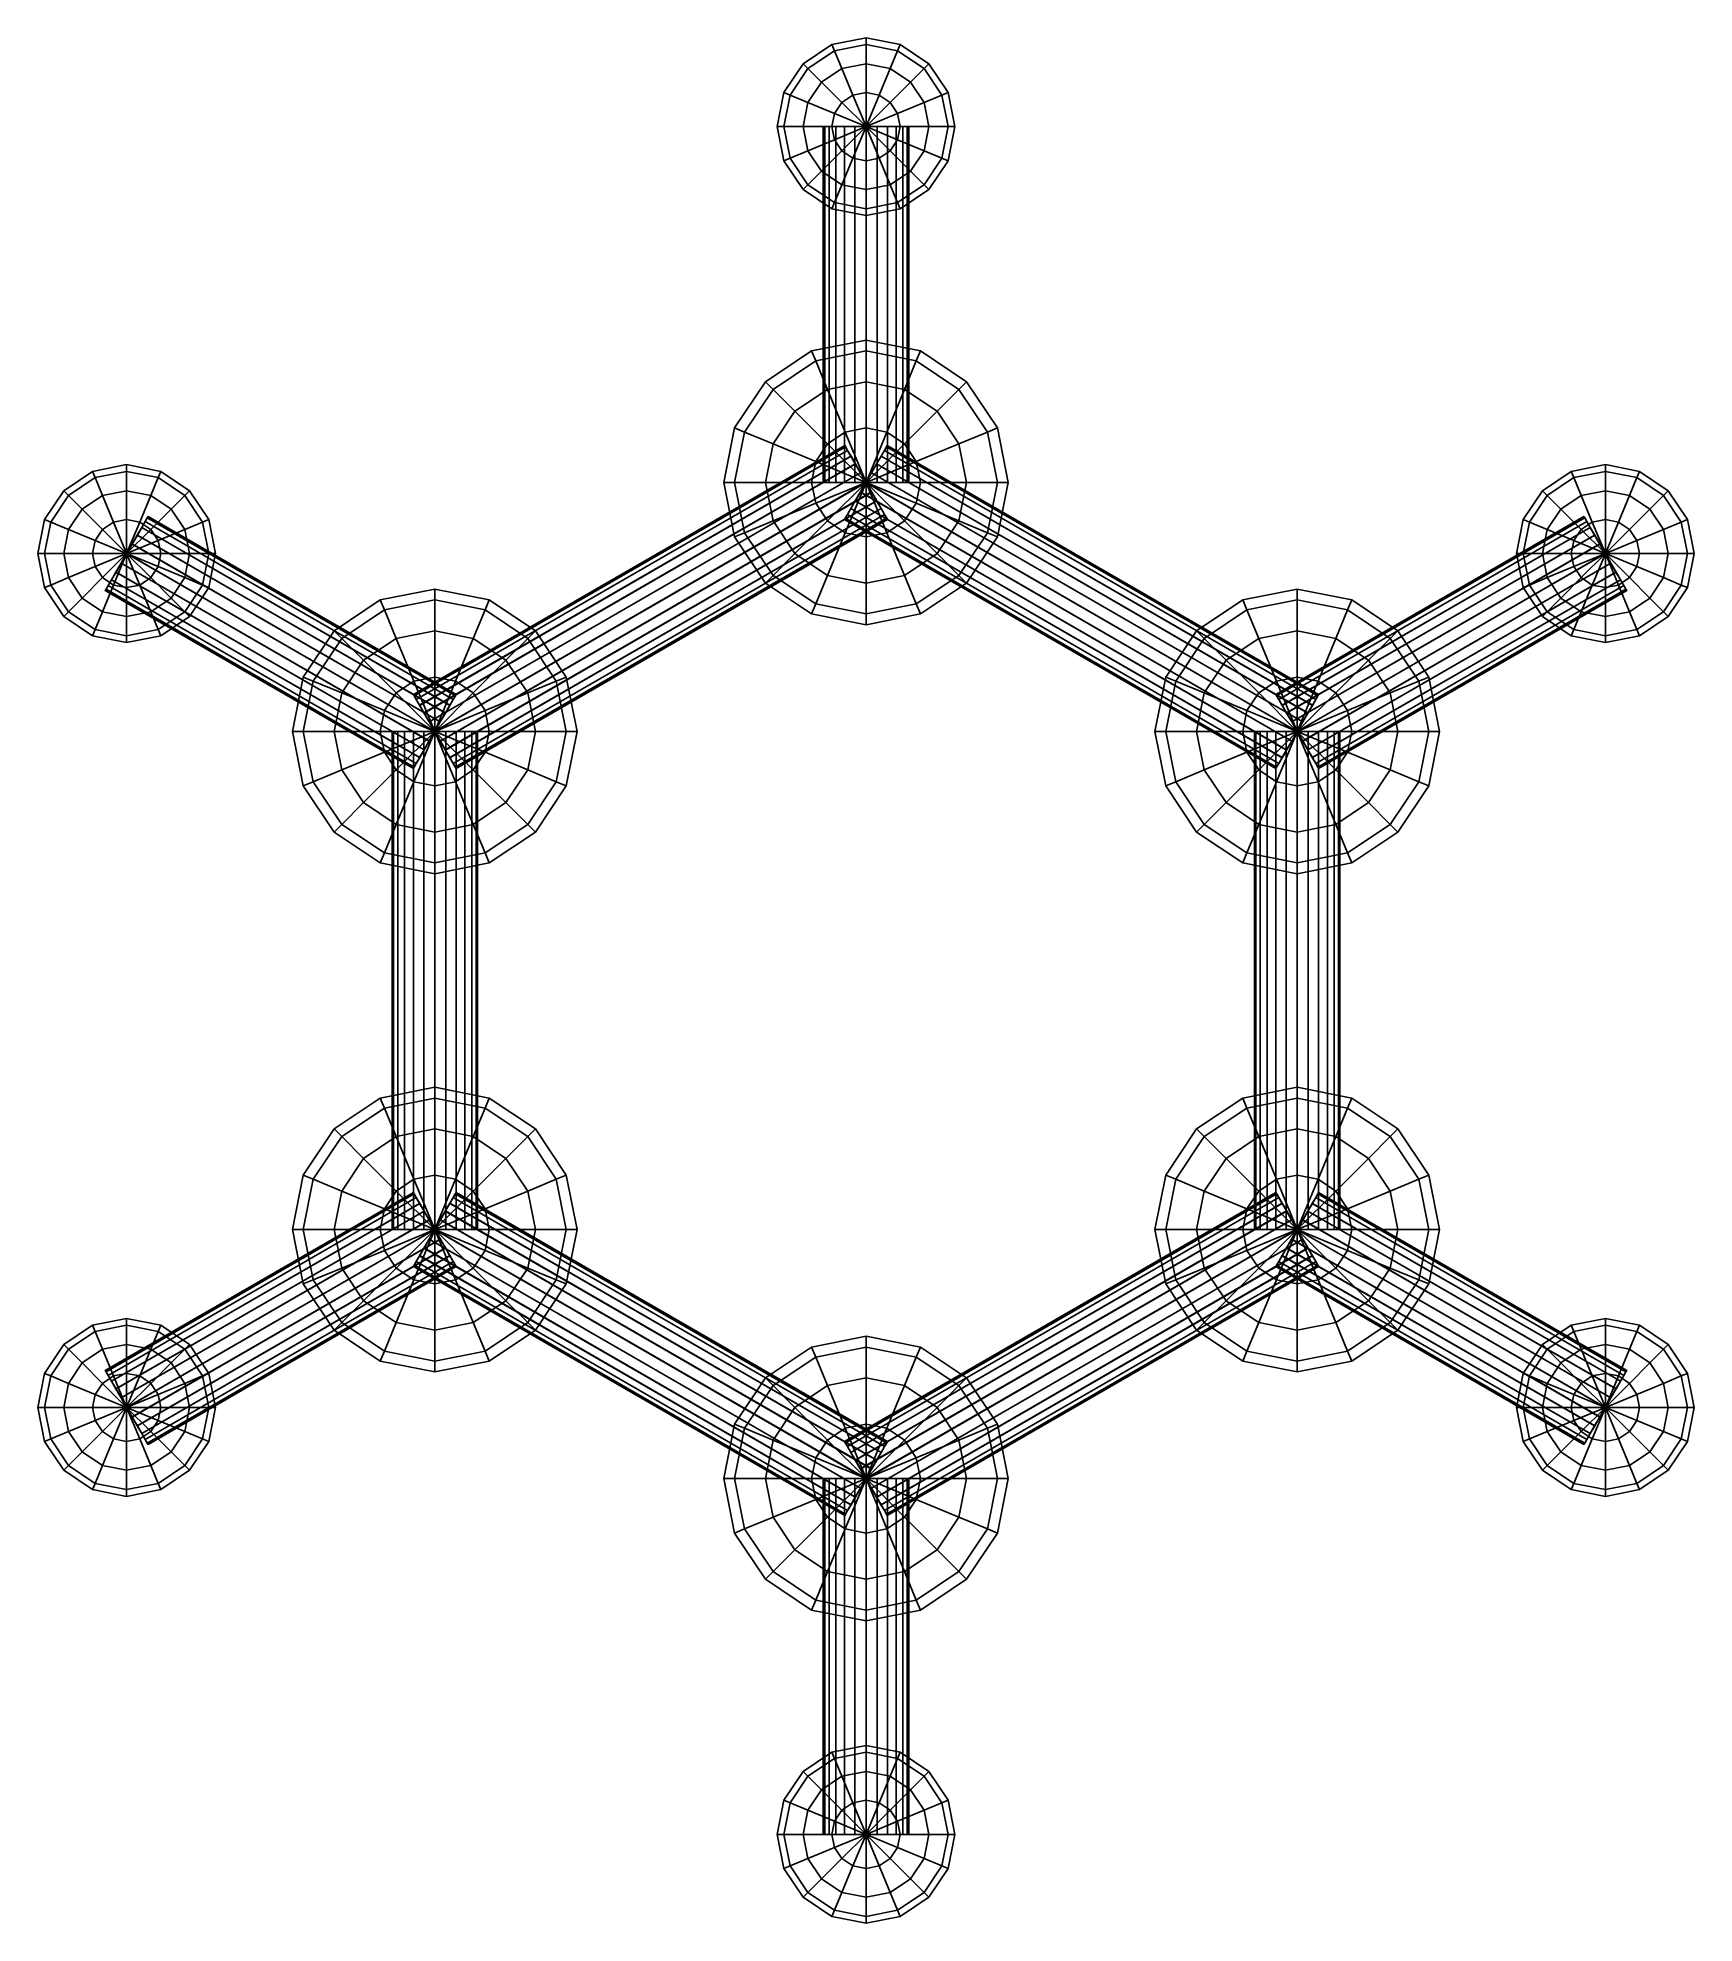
# Model space of a CAD drawing. Extents: x -2.33 to 2.33, y -2.65 to 2.65.
import ezdxf

# ---------------------------------------------------------------- set-up
doc = ezdxf.new("R2010")
doc.units = 0
doc.layers.add('L1', color=7, linetype='CONTINUOUS')

msp = doc.modelspace()

# ---------------------------------------------------------------- linework, layer by layer
at = {"layer": 'L1'}
for points, invisible_edges in [([(0, 2.63097, 0.095671), (0, 2.65), (-0.095671, 2.63097)], 140), ([(0, 2.65), (-0.088388, 2.613389, -0.095671), (-0.095671, 2.63097)], 137), ([(0, 2.65), (0, 2.63097, -0.095671), (-0.088388, 2.613389, -0.095671)], 140), ([(0.088388, 2.613389, 0.095671), (0.095671, 2.63097), (0, 2.65)], 12), ([(0.088388, 2.613389, 0.095671), (0, 2.65), (0, 2.63097, 0.095671)], 9), ([(0.095671, 2.63097), (0, 2.63097, -0.095671), (0, 2.65)], 137), ([(-0.088388, 2.613389, 0.095671), (-0.095671, 2.63097), (-0.176777, 2.576777)], 140), ([(-0.095671, 2.63097), (-0.16332, 2.56332, -0.095671), (-0.176777, 2.576777)], 137), ([(-0.088388, 2.613389, 0.095671), (-0.176777, 2.576777), (-0.16332, 2.56332, 0.095671)], 137), ([(-0.095671, 2.63097), (-0.088388, 2.613389, -0.095671), (-0.16332, 2.56332, -0.095671)], 140), ([(-0.06765, 2.56332, 0.176777), (-0.088388, 2.613389, 0.095671), (-0.16332, 2.56332, 0.095671)], 12), ([(-0.088388, 2.613389, -0.095671), (-0.125, 2.525, -0.176777), (-0.16332, 2.56332, -0.095671)], 137), ([(-0.088388, 2.613389, -0.095671), (-0.06765, 2.56332, -0.176777), (-0.125, 2.525, -0.176777)], 140), ([(0, 2.63097, 0.095671), (-0.095671, 2.63097), (-0.088388, 2.613389, 0.095671)], 137), ([(0, 2.576777, 0.176777), (0, 2.63097, 0.095671), (-0.088388, 2.613389, 0.095671)], 12), ([(0, 2.63097, -0.095671), (-0.06765, 2.56332, -0.176777), (-0.088388, 2.613389, -0.095671)], 137), ([(0, 2.576777, 0.176777), (-0.088388, 2.613389, 0.095671), (-0.06765, 2.56332, 0.176777)], 9), ([(0, 2.63097, -0.095671), (0, 2.576777, -0.176777), (-0.06765, 2.56332, -0.176777)], 140), ([(0.06765, 2.56332, 0.176777), (0.088388, 2.613389, 0.095671), (0, 2.63097, 0.095671)], 12), ([(0.06765, 2.56332, 0.176777), (0, 2.63097, 0.095671), (0, 2.576777, 0.176777)], 9), ([(0.095671, 2.63097), (0.088388, 2.613389, -0.095671), (0, 2.63097, -0.095671)], 140), ([(0.088388, 2.613389, -0.095671), (0, 2.576777, -0.176777), (0, 2.63097, -0.095671)], 137), ([(0.088388, 2.613389, -0.095671), (0.06765, 2.56332, -0.176777), (0, 2.576777, -0.176777)], 140), ([(0.125, 2.525, 0.176777), (0.088388, 2.613389, 0.095671), (0.06765, 2.56332, 0.176777)], 9), ([(0.16332, 2.56332, -0.095671), (0.06765, 2.56332, -0.176777), (0.088388, 2.613389, -0.095671)], 137), ([(0.16332, 2.56332, 0.095671), (0.095671, 2.63097), (0.088388, 2.613389, 0.095671)], 9), ([(0.176777, 2.576777), (0.088388, 2.613389, -0.095671), (0.095671, 2.63097)], 9), ([(0.125, 2.525, 0.176777), (0.16332, 2.56332, 0.095671), (0.088388, 2.613389, 0.095671)], 12), ([(0.176777, 2.576777), (0.16332, 2.56332, -0.095671), (0.088388, 2.613389, -0.095671)], 12), ([(0.16332, 2.56332, 0.095671), (0.176777, 2.576777), (0.095671, 2.63097)], 12), ([(-0.16332, 2.56332, 0.095671), (-0.176777, 2.576777), (-0.23097, 2.495671)], 140), ([(-0.176777, 2.576777), (-0.213388, 2.488389, -0.095671), (-0.23097, 2.495671)], 137), ([(-0.16332, 2.56332, 0.095671), (-0.23097, 2.495671), (-0.213388, 2.488389, 0.095671)], 137), ([(-0.176777, 2.576777), (-0.16332, 2.56332, -0.095671), (-0.213388, 2.488389, -0.095671)], 140), ([(-0.125, 2.525, 0.176777), (-0.16332, 2.56332, 0.095671), (-0.213388, 2.488389, 0.095671)], 140), ([(-0.16332, 2.56332, -0.095671), (-0.16332, 2.46765, -0.176777), (-0.213388, 2.488389, -0.095671)], 137), ([(-0.06765, 2.56332, 0.176777), (-0.16332, 2.56332, 0.095671), (-0.125, 2.525, 0.176777)], 9), ([(-0.16332, 2.56332, -0.095671), (-0.125, 2.525, -0.176777), (-0.16332, 2.46765, -0.176777)], 140), ([(-0.036612, 2.488389, 0.23097), (-0.06765, 2.56332, 0.176777), (-0.125, 2.525, 0.176777)], 12), ([(-0.06765, 2.56332, -0.176777), (-0.06765, 2.46765, -0.23097), (-0.125, 2.525, -0.176777)], 137), ([(0, 2.495671, 0.23097), (0, 2.576777, 0.176777), (-0.06765, 2.56332, 0.176777)], 12), ([(0, 2.576777, -0.176777), (-0.036612, 2.488389, -0.23097), (-0.06765, 2.56332, -0.176777)], 137), ([(0, 2.495671, 0.23097), (-0.06765, 2.56332, 0.176777), (-0.036612, 2.488389, 0.23097)], 9), ([(-0.06765, 2.56332, -0.176777), (-0.036612, 2.488389, -0.23097), (-0.06765, 2.46765, -0.23097)], 140), ([(0, 2.576777, -0.176777), (0, 2.495671, -0.23097), (-0.036612, 2.488389, -0.23097)], 140), ([(0.036612, 2.488389, 0.23097), (0.06765, 2.56332, 0.176777), (0, 2.576777, 0.176777)], 12), ([(0.036612, 2.488389, 0.23097), (0, 2.576777, 0.176777), (0, 2.495671, 0.23097)], 9), ([(0.06765, 2.56332, -0.176777), (0, 2.495671, -0.23097), (0, 2.576777, -0.176777)], 137), ([(0.06765, 2.56332, -0.176777), (0.036612, 2.488389, -0.23097), (0, 2.495671, -0.23097)], 140), ([(0.06765, 2.46765, 0.23097), (0.06765, 2.56332, 0.176777), (0.036612, 2.488389, 0.23097)], 9), ([(0.125, 2.525, -0.176777), (0.036612, 2.488389, -0.23097), (0.06765, 2.56332, -0.176777)], 137), ([(0.06765, 2.46765, 0.23097), (0.125, 2.525, 0.176777), (0.06765, 2.56332, 0.176777)], 12), ([(0.16332, 2.56332, -0.095671), (0.125, 2.525, -0.176777), (0.06765, 2.56332, -0.176777)], 140), ([(0.16332, 2.46765, 0.176777), (0.16332, 2.56332, 0.095671), (0.125, 2.525, 0.176777)], 9), ([(0.213388, 2.488389, -0.095671), (0.125, 2.525, -0.176777), (0.16332, 2.56332, -0.095671)], 137), ([(0.213388, 2.488389, 0.095671), (0.176777, 2.576777), (0.16332, 2.56332, 0.095671)], 9), ([(0.23097, 2.495671), (0.16332, 2.56332, -0.095671), (0.176777, 2.576777)], 9), ([(0.16332, 2.46765, 0.176777), (0.213388, 2.488389, 0.095671), (0.16332, 2.56332, 0.095671)], 12), ([(0.23097, 2.495671), (0.213388, 2.488389, -0.095671), (0.16332, 2.56332, -0.095671)], 12), ([(0.213388, 2.488389, 0.095671), (0.23097, 2.495671), (0.176777, 2.576777)], 12), ([(-0.213388, 2.488389, 0.095671), (-0.23097, 2.495671), (-0.25, 2.4)], 140), ([(-0.23097, 2.495671), (-0.23097, 2.4, -0.095671), (-0.25, 2.4)], 137), ([(-0.23097, 2.495671), (-0.213388, 2.488389, -0.095671), (-0.23097, 2.4, -0.095671)], 140), ([(-0.125, 2.525, 0.176777), (-0.213388, 2.488389, 0.095671), (-0.16332, 2.46765, 0.176777)], 137), ([(-0.06765, 2.46765, 0.23097), (-0.125, 2.525, 0.176777), (-0.16332, 2.46765, 0.176777)], 12), ([(-0.125, 2.525, -0.176777), (-0.088388, 2.436612, -0.23097), (-0.16332, 2.46765, -0.176777)], 137), ([(-0.036612, 2.488389, 0.23097), (-0.125, 2.525, 0.176777), (-0.06765, 2.46765, 0.23097)], 9), ([(-0.125, 2.525, -0.176777), (-0.06765, 2.46765, -0.23097), (-0.088388, 2.436612, -0.23097)], 140), ([(0, 2.4, 0.25), (0, 2.495671, 0.23097), (-0.036612, 2.488389, 0.23097)], 8), ([(0, 2.4, -0.25), (-0.036612, 2.488389, -0.23097), (0, 2.495671, -0.23097)], 136), ([(0, 2.4, 0.25), (0.036612, 2.488389, 0.23097), (0, 2.495671, 0.23097)], 8), ([(0, 2.4, -0.25), (0, 2.495671, -0.23097), (0.036612, 2.488389, -0.23097)], 136), ([(0.125, 2.525, -0.176777), (0.06765, 2.46765, -0.23097), (0.036612, 2.488389, -0.23097)], 140), ([(0.088388, 2.436612, 0.23097), (0.125, 2.525, 0.176777), (0.06765, 2.46765, 0.23097)], 9), ([(0.16332, 2.46765, -0.176777), (0.06765, 2.46765, -0.23097), (0.125, 2.525, -0.176777)], 137), ([(0.088388, 2.436612, 0.23097), (0.16332, 2.46765, 0.176777), (0.125, 2.525, 0.176777)], 12), ([(0.213388, 2.488389, -0.095671), (0.16332, 2.46765, -0.176777), (0.125, 2.525, -0.176777)], 140), ([(0.23097, 2.4, 0.095671), (0.23097, 2.495671), (0.213388, 2.488389, 0.095671)], 9), ([(0.25, 2.4), (0.213388, 2.488389, -0.095671), (0.23097, 2.495671)], 9), ([(0.23097, 2.4, 0.095671), (0.25, 2.4), (0.23097, 2.495671)], 12), ([(-0.213388, 2.488389, 0.095671), (-0.25, 2.4), (-0.23097, 2.4, 0.095671)], 137), ([(-0.16332, 2.46765, 0.176777), (-0.213388, 2.488389, 0.095671), (-0.23097, 2.4, 0.095671)], 140), ([(-0.213388, 2.488389, -0.095671), (-0.176777, 2.4, -0.176777), (-0.23097, 2.4, -0.095671)], 137), ([(-0.16332, 2.46765, 0.176777), (-0.23097, 2.4, 0.095671), (-0.176777, 2.4, 0.176777)], 137), ([(-0.213388, 2.488389, -0.095671), (-0.16332, 2.46765, -0.176777), (-0.176777, 2.4, -0.176777)], 140), ([(-0.088388, 2.436612, 0.23097), (-0.16332, 2.46765, 0.176777), (-0.176777, 2.4, 0.176777)], 12), ([(-0.16332, 2.46765, -0.176777), (-0.095671, 2.4, -0.23097), (-0.176777, 2.4, -0.176777)], 137), ([(-0.06765, 2.46765, 0.23097), (-0.16332, 2.46765, 0.176777), (-0.088388, 2.436612, 0.23097)], 9), ([(-0.16332, 2.46765, -0.176777), (-0.088388, 2.436612, -0.23097), (-0.095671, 2.4, -0.23097)], 140), ([(0, 2.4, 0.25), (-0.06765, 2.46765, 0.23097), (-0.088388, 2.436612, 0.23097)], 8), ([(0, 2.4, -0.25), (-0.088388, 2.436612, -0.23097), (-0.06765, 2.46765, -0.23097)], 136), ([(0, 2.4, 0.25), (-0.036612, 2.488389, 0.23097), (-0.06765, 2.46765, 0.23097)], 8), ([(0, 2.4, -0.25), (-0.06765, 2.46765, -0.23097), (-0.036612, 2.488389, -0.23097)], 136), ([(0, 2.4, 0.25), (0.06765, 2.46765, 0.23097), (0.036612, 2.488389, 0.23097)], 8), ([(0, 2.4, -0.25), (0.036612, 2.488389, -0.23097), (0.06765, 2.46765, -0.23097)], 136), ([(0, 2.4, 0.25), (0.088388, 2.436612, 0.23097), (0.06765, 2.46765, 0.23097)], 8), ([(0, 2.4, -0.25), (0.06765, 2.46765, -0.23097), (0.088388, 2.436612, -0.23097)], 136), ([(0.16332, 2.46765, -0.176777), (0.088388, 2.436612, -0.23097), (0.06765, 2.46765, -0.23097)], 140), ([(0.095671, 2.4, 0.23097), (0.16332, 2.46765, 0.176777), (0.088388, 2.436612, 0.23097)], 9), ([(0.176777, 2.4, -0.176777), (0.088388, 2.436612, -0.23097), (0.16332, 2.46765, -0.176777)], 137), ([(0.095671, 2.4, 0.23097), (0.176777, 2.4, 0.176777), (0.16332, 2.46765, 0.176777)], 12), ([(0.176777, 2.4, 0.176777), (0.213388, 2.488389, 0.095671), (0.16332, 2.46765, 0.176777)], 9), ([(0.23097, 2.4, -0.095671), (0.16332, 2.46765, -0.176777), (0.213388, 2.488389, -0.095671)], 9), ([(0.23097, 2.4, -0.095671), (0.176777, 2.4, -0.176777), (0.16332, 2.46765, -0.176777)], 12), ([(0.176777, 2.4, 0.176777), (0.23097, 2.4, 0.095671), (0.213388, 2.488389, 0.095671)], 12), ([(0.25, 2.4), (0.23097, 2.4, -0.095671), (0.213388, 2.488389, -0.095671)], 12), ([(-0.23097, 2.4, 0.095671), (-0.25, 2.4), (-0.23097, 2.304329)], 140), ([(-0.25, 2.4), (-0.23097, 2.4, -0.095671), (-0.213388, 2.311612, -0.095671)], 140), ([(-0.25, 2.4), (-0.213388, 2.311612, -0.095671), (-0.23097, 2.304329)], 137), ([(-0.176777, 2.4, 0.176777), (-0.23097, 2.4, 0.095671), (-0.213388, 2.311612, 0.095671)], 140), ([(-0.23097, 2.4, 0.095671), (-0.23097, 2.304329), (-0.213388, 2.311612, 0.095671)], 137), ([(-0.23097, 2.4, -0.095671), (-0.176777, 2.4, -0.176777), (-0.16332, 2.332351, -0.176777)], 140), ([(-0.23097, 2.4, -0.095671), (-0.16332, 2.332351, -0.176777), (-0.213388, 2.311612, -0.095671)], 137), ([(-0.176777, 2.4, 0.176777), (-0.213388, 2.311612, 0.095671), (-0.16332, 2.332351, 0.176777)], 137), ([(-0.088388, 2.436612, 0.23097), (-0.176777, 2.4, 0.176777), (-0.095671, 2.4, 0.23097)], 9), ([(-0.095671, 2.4, 0.23097), (-0.176777, 2.4, 0.176777), (-0.16332, 2.332351, 0.176777)], 12), ([(-0.176777, 2.4, -0.176777), (-0.095671, 2.4, -0.23097), (-0.088388, 2.363389, -0.23097)], 140), ([(-0.176777, 2.4, -0.176777), (-0.088388, 2.363389, -0.23097), (-0.16332, 2.332351, -0.176777)], 137), ([(-0.095671, 2.4, 0.23097), (-0.16332, 2.332351, 0.176777), (-0.088388, 2.363389, 0.23097)], 9), ([(-0.12, 2.39999), (-0.115911, 2.39999, 0.031058), (0, 2.39999)], 143), ([(-0.115911, 2.39999, -0.031058), (-0.12, 2.39999), (0, 2.39999)], 143), ([(-0.115911, 2.39999, 0.031058), (-0.103923, 2.39999, 0.06), (0, 2.39999)], 143), ([(-0.103923, 2.39999, -0.06), (-0.115911, 2.39999, -0.031058), (0, 2.39999)], 143), ([(-0.103923, 2.39999, 0.06), (-0.084853, 2.39999, 0.084853), (0, 2.39999)], 143), ([(-0.084853, 2.39999, -0.084853), (-0.103923, 2.39999, -0.06), (0, 2.39999)], 143), ([(0, 2.4, 0.25), (-0.088388, 2.436612, 0.23097), (-0.095671, 2.4, 0.23097)], 8), ([(0, 2.4, -0.25), (-0.095671, 2.4, -0.23097), (-0.088388, 2.436612, -0.23097)], 136), ([(0, 2.4, 0.25), (-0.095671, 2.4, 0.23097), (-0.088388, 2.363389, 0.23097)], 8), ([(0, 2.4, -0.25), (-0.088388, 2.363389, -0.23097), (-0.095671, 2.4, -0.23097)], 136), ([(0, 2.4, 0.25), (-0.088388, 2.363389, 0.23097), (-0.06765, 2.33235, 0.23097)], 8), ([(0, 2.4, -0.25), (-0.06765, 2.33235, -0.23097), (-0.088388, 2.363389, -0.23097)], 136), ([(-0.084853, 2.39999, 0.084853), (-0.06, 2.39999, 0.103923), (0, 2.39999)], 143), ([(-0.06, 2.39999, -0.103923), (-0.084853, 2.39999, -0.084853), (0, 2.39999)], 143), ([(0, 2.4, 0.25), (-0.06765, 2.33235, 0.23097), (-0.036612, 2.311612, 0.23097)], 8), ([(0, 2.4, -0.25), (-0.036612, 2.311612, -0.23097), (-0.06765, 2.33235, -0.23097)], 136), ([(-0.06, 2.39999, 0.103923), (-0.031058, 2.39999, 0.115911), (0, 2.39999)], 143), ([(-0.031058, 2.39999, -0.115911), (-0.06, 2.39999, -0.103923), (0, 2.39999)], 143), ([(0, 2.4, 0.25), (-0.036612, 2.311612, 0.23097), (0, 2.304329, 0.23097)], 8), ([(0, 2.4, -0.25), (0, 2.304329, -0.23097), (-0.036612, 2.311612, -0.23097)], 136), ([(-0.031058, 2.39999, 0.115911), (0, 2.39999, 0.12), (0, 2.39999)], 143), ([(0, 2.39999, -0.12), (-0.031058, 2.39999, -0.115911), (0, 2.39999)], 143), ([(0, 2.4, 0.25), (0.095671, 2.4, 0.23097), (0.088388, 2.436612, 0.23097)], 8), ([(0, 2.4, -0.25), (0.088388, 2.436612, -0.23097), (0.095671, 2.4, -0.23097)], 136), ([(0, 2.4, 0.25), (0, 2.304329, 0.23097), (0.036612, 2.311612, 0.23097)], 8), ([(0, 2.4, 0.25), (0.036612, 2.311612, 0.23097), (0.06765, 2.33235, 0.23097)], 8), ([(0, 2.4, 0.25), (0.06765, 2.33235, 0.23097), (0.088388, 2.363389, 0.23097)], 8), ([(0, 2.4, 0.25), (0.088388, 2.363389, 0.23097), (0.095671, 2.4, 0.23097)], 8), ([(0, 2.4, -0.25), (0.036612, 2.311612, -0.23097), (0, 2.304329, -0.23097)], 136), ([(0, 2.4, -0.25), (0.06765, 2.33235, -0.23097), (0.036612, 2.311612, -0.23097)], 136), ([(0, 2.4, -0.25), (0.088388, 2.363389, -0.23097), (0.06765, 2.33235, -0.23097)], 136), ([(0, 2.4, -0.25), (0.095671, 2.4, -0.23097), (0.088388, 2.363389, -0.23097)], 136), ([(0.031058, 2.39999, -0.115911), (0, 2.39999, -0.12), (0, 2.39999)], 143), ([(0.06, 2.39999, -0.103923), (0.031058, 2.39999, -0.115911), (0, 2.39999)], 143), ([(0.084853, 2.39999, -0.084853), (0.06, 2.39999, -0.103923), (0, 2.39999)], 143), ([(0.103923, 2.39999, -0.06), (0.084853, 2.39999, -0.084853), (0, 2.39999)], 143), ([(0.115911, 2.39999, -0.031058), (0.103923, 2.39999, -0.06), (0, 2.39999)], 143), ([(0.12, 2.39999), (0.115911, 2.39999, -0.031058), (0, 2.39999)], 143), ([(0.115911, 2.39999, 0.031058), (0.12, 2.39999), (0, 2.39999)], 143), ([(0.103923, 2.39999, 0.06), (0.115911, 2.39999, 0.031058), (0, 2.39999)], 143), ([(0.084853, 2.39999, 0.084853), (0.103923, 2.39999, 0.06), (0, 2.39999)], 143), ([(0.06, 2.39999, 0.103923), (0.084853, 2.39999, 0.084853), (0, 2.39999)], 143), ([(0.031058, 2.39999, 0.115911), (0.06, 2.39999, 0.103923), (0, 2.39999)], 143), ([(0, 2.39999, 0.12), (0.031058, 2.39999, 0.115911), (0, 2.39999)], 143), ([(0.176777, 2.4, -0.176777), (0.095671, 2.4, -0.23097), (0.088388, 2.436612, -0.23097)], 140), ([(0.088388, 2.363389, 0.23097), (0.16332, 2.332351, 0.176777), (0.176777, 2.4, 0.176777)], 12), ([(0.088388, 2.363389, 0.23097), (0.176777, 2.4, 0.176777), (0.095671, 2.4, 0.23097)], 9), ([(0.16332, 2.332351, -0.176777), (0.088388, 2.363389, -0.23097), (0.095671, 2.4, -0.23097)], 140), ([(0.16332, 2.332351, -0.176777), (0.095671, 2.4, -0.23097), (0.176777, 2.4, -0.176777)], 137), ([(0.16332, 2.332351, 0.176777), (0.213388, 2.311612, 0.095671), (0.23097, 2.4, 0.095671)], 12), ([(0.16332, 2.332351, 0.176777), (0.23097, 2.4, 0.095671), (0.176777, 2.4, 0.176777)], 9), ([(0.213388, 2.311612, -0.095671), (0.16332, 2.332351, -0.176777), (0.176777, 2.4, -0.176777)], 12), ([(0.213388, 2.311612, -0.095671), (0.176777, 2.4, -0.176777), (0.23097, 2.4, -0.095671)], 9), ([(0.213388, 2.311612, 0.095671), (0.23097, 2.304329), (0.25, 2.4)], 12), ([(0.213388, 2.311612, 0.095671), (0.25, 2.4), (0.23097, 2.4, 0.095671)], 9), ([(0.23097, 2.304329), (0.213388, 2.311612, -0.095671), (0.23097, 2.4, -0.095671)], 12), ([(0.23097, 2.304329), (0.23097, 2.4, -0.095671), (0.25, 2.4)], 9), ([(-0.16332, 2.332351, 0.176777), (-0.213388, 2.311612, 0.095671), (-0.16332, 2.23668, 0.095671)], 12), ([(-0.213388, 2.311612, -0.095671), (-0.16332, 2.332351, -0.176777), (-0.125, 2.275, -0.176777)], 140), ([(-0.088388, 2.363389, 0.23097), (-0.16332, 2.332351, 0.176777), (-0.125, 2.275, 0.176777)], 12), ([(-0.16332, 2.332351, -0.176777), (-0.088388, 2.363389, -0.23097), (-0.06765, 2.33235, -0.23097)], 140), ([(-0.16332, 2.332351, 0.176777), (-0.16332, 2.23668, 0.095671), (-0.125, 2.275, 0.176777)], 9), ([(-0.16332, 2.332351, -0.176777), (-0.06765, 2.33235, -0.23097), (-0.125, 2.275, -0.176777)], 137), ([(-0.088388, 2.363389, 0.23097), (-0.125, 2.275, 0.176777), (-0.06765, 2.33235, 0.23097)], 9), ([(-0.06765, 2.33235, 0.23097), (-0.125, 2.275, 0.176777), (-0.06765, 2.23668, 0.176777)], 12), ([(-0.125, 2.275, -0.176777), (-0.06765, 2.33235, -0.23097), (-0.036612, 2.311612, -0.23097)], 140), ([(-0.06765, 2.33235, 0.23097), (-0.06765, 2.23668, 0.176777), (-0.036612, 2.311612, 0.23097)], 9), ([(0.036612, 2.311612, 0.23097), (0.125, 2.275, 0.176777), (0.06765, 2.33235, 0.23097)], 9), ([(0.06765, 2.23668, -0.176777), (0.036612, 2.311612, -0.23097), (0.06765, 2.33235, -0.23097)], 140), ([(0.06765, 2.33235, 0.23097), (0.16332, 2.332351, 0.176777), (0.088388, 2.363389, 0.23097)], 9), ([(0.125, 2.275, -0.176777), (0.06765, 2.33235, -0.23097), (0.088388, 2.363389, -0.23097)], 140), ([(0.06765, 2.33235, 0.23097), (0.125, 2.275, 0.176777), (0.16332, 2.332351, 0.176777)], 12), ([(0.06765, 2.23668, -0.176777), (0.06765, 2.33235, -0.23097), (0.125, 2.275, -0.176777)], 137), ([(0.125, 2.275, -0.176777), (0.088388, 2.363389, -0.23097), (0.16332, 2.332351, -0.176777)], 137), ([(0.125, 2.275, 0.176777), (0.213388, 2.311612, 0.095671), (0.16332, 2.332351, 0.176777)], 9), ([(0.16332, 2.23668, -0.095671), (0.125, 2.275, -0.176777), (0.16332, 2.332351, -0.176777)], 12), ([(0.16332, 2.23668, -0.095671), (0.16332, 2.332351, -0.176777), (0.213388, 2.311612, -0.095671)], 9), ([(-0.213388, 2.311612, 0.095671), (-0.23097, 2.304329), (-0.176777, 2.223223)], 140), ([(-0.23097, 2.304329), (-0.213388, 2.311612, -0.095671), (-0.16332, 2.23668, -0.095671)], 140), ([(-0.23097, 2.304329), (-0.16332, 2.23668, -0.095671), (-0.176777, 2.223223)], 137), ([(-0.213388, 2.311612, 0.095671), (-0.176777, 2.223223), (-0.16332, 2.23668, 0.095671)], 137), ([(-0.213388, 2.311612, -0.095671), (-0.125, 2.275, -0.176777), (-0.16332, 2.23668, -0.095671)], 137), ([(-0.125, 2.275, -0.176777), (-0.036612, 2.311612, -0.23097), (-0.06765, 2.23668, -0.176777)], 137), ([(-0.036612, 2.311612, 0.23097), (-0.06765, 2.23668, 0.176777), (0, 2.223223, 0.176777)], 12), ([(-0.06765, 2.23668, -0.176777), (-0.036612, 2.311612, -0.23097), (0, 2.304329, -0.23097)], 140), ([(-0.06765, 2.23668, -0.176777), (0, 2.304329, -0.23097), (0, 2.223223, -0.176777)], 137), ([(-0.036612, 2.311612, 0.23097), (0, 2.223223, 0.176777), (0, 2.304329, 0.23097)], 9), ([(0, 2.304329, 0.23097), (0.06765, 2.23668, 0.176777), (0.036612, 2.311612, 0.23097)], 9), ([(0, 2.223223, -0.176777), (0, 2.304329, -0.23097), (0.036612, 2.311612, -0.23097)], 140), ([(0, 2.223223, -0.176777), (0.036612, 2.311612, -0.23097), (0.06765, 2.23668, -0.176777)], 137), ([(0, 2.304329, 0.23097), (0, 2.223223, 0.176777), (0.06765, 2.23668, 0.176777)], 12), ([(0.036612, 2.311612, 0.23097), (0.06765, 2.23668, 0.176777), (0.125, 2.275, 0.176777)], 12), ([(0.125, 2.275, 0.176777), (0.16332, 2.23668, 0.095671), (0.213388, 2.311612, 0.095671)], 12), ([(0.16332, 2.23668, 0.095671), (0.23097, 2.304329), (0.213388, 2.311612, 0.095671)], 9), ([(0.176777, 2.223223), (0.16332, 2.23668, -0.095671), (0.213388, 2.311612, -0.095671)], 12), ([(0.16332, 2.23668, 0.095671), (0.176777, 2.223223), (0.23097, 2.304329)], 12), ([(0.176777, 2.223223), (0.213388, 2.311612, -0.095671), (0.23097, 2.304329)], 9), ([(-0.16332, 2.23668, 0.095671), (-0.176777, 2.223223), (-0.095671, 2.16903)], 12), ([(-0.176777, 2.223223), (-0.16332, 2.23668, -0.095671), (-0.088388, 2.186612, -0.095671)], 140), ([(-0.125, 2.275, 0.176777), (-0.16332, 2.23668, 0.095671), (-0.088388, 2.186612, 0.095671)], 12), ([(-0.16332, 2.23668, -0.095671), (-0.125, 2.275, -0.176777), (-0.06765, 2.23668, -0.176777)], 140), ([(-0.16332, 2.23668, 0.095671), (-0.095671, 2.16903), (-0.088388, 2.186612, 0.095671)], 9), ([(-0.16332, 2.23668, -0.095671), (-0.06765, 2.23668, -0.176777), (-0.088388, 2.186612, -0.095671)], 137), ([(-0.125, 2.275, 0.176777), (-0.088388, 2.186612, 0.095671), (-0.06765, 2.23668, 0.176777)], 9), ([(-0.06765, 2.23668, 0.176777), (-0.088388, 2.186612, 0.095671), (0, 2.16903, 0.095671)], 12), ([(-0.088388, 2.186612, -0.095671), (-0.06765, 2.23668, -0.176777), (0, 2.223223, -0.176777)], 140), ([(-0.06765, 2.23668, 0.176777), (0, 2.16903, 0.095671), (0, 2.223223, 0.176777)], 9), ([(0, 2.223223, 0.176777), (0.088388, 2.186612, 0.095671), (0.06765, 2.23668, 0.176777)], 9), ([(0, 2.16903, -0.095671), (0, 2.223223, -0.176777), (0.06765, 2.23668, -0.176777)], 140), ([(0, 2.16903, -0.095671), (0.06765, 2.23668, -0.176777), (0.088388, 2.186612, -0.095671)], 137), ([(0.06765, 2.23668, 0.176777), (0.16332, 2.23668, 0.095671), (0.125, 2.275, 0.176777)], 9), ([(0.088388, 2.186612, -0.095671), (0.06765, 2.23668, -0.176777), (0.125, 2.275, -0.176777)], 12), ([(0.06765, 2.23668, 0.176777), (0.088388, 2.186612, 0.095671), (0.16332, 2.23668, 0.095671)], 12), ([(0.088388, 2.186612, -0.095671), (0.125, 2.275, -0.176777), (0.16332, 2.23668, -0.095671)], 9), ([(0.088388, 2.186612, 0.095671), (0.176777, 2.223223), (0.16332, 2.23668, 0.095671)], 9), ([(0.095671, 2.16903), (0.088388, 2.186612, -0.095671), (0.16332, 2.23668, -0.095671)], 12), ([(0.095671, 2.16903), (0.16332, 2.23668, -0.095671), (0.176777, 2.223223)], 9), ([(-0.176777, 2.223223), (-0.088388, 2.186612, -0.095671), (-0.095671, 2.16903)], 137), ([(-0.088388, 2.186612, 0.095671), (-0.095671, 2.16903), (0, 2.15)], 12), ([(-0.095671, 2.16903), (-0.088388, 2.186612, -0.095671), (0, 2.16903, -0.095671)], 140), ([(-0.088388, 2.186612, -0.095671), (0, 2.223223, -0.176777), (0, 2.16903, -0.095671)], 137), ([(-0.088388, 2.186612, 0.095671), (0, 2.15), (0, 2.16903, 0.095671)], 9), ([(0, 2.223223, 0.176777), (0, 2.16903, 0.095671), (0.088388, 2.186612, 0.095671)], 12), ([(0, 2.16903, 0.095671), (0.095671, 2.16903), (0.088388, 2.186612, 0.095671)], 9), ([(0, 2.15), (0, 2.16903, -0.095671), (0.088388, 2.186612, -0.095671)], 12), ([(0, 2.15), (0.088388, 2.186612, -0.095671), (0.095671, 2.16903)], 9), ([(0.088388, 2.186612, 0.095671), (0.095671, 2.16903), (0.176777, 2.223223)], 12), ([(-0.095671, 2.16903), (0, 2.16903, -0.095671), (0, 2.15)], 137), ([(0, 2.16903, 0.095671), (0, 2.15), (0.095671, 2.16903)], 12), ([(-0.141421, 1.741421, 0.153073), (-0.153073, 1.769552), (-0.282843, 1.682843)], 140), ([(-0.153073, 1.769552), (-0.261313, 1.661313, -0.153073), (-0.282843, 1.682843)], 137), ([(-0.153073, 1.769552), (-0.141421, 1.741421, -0.153073), (-0.261313, 1.661313, -0.153073)], 140), ([(0, 1.769552, 0.153073), (0, 1.8), (-0.153073, 1.769552)], 140), ([(0, 1.8), (-0.141421, 1.741421, -0.153073), (-0.153073, 1.769552)], 137), ([(0, 1.769552, 0.153073), (-0.153073, 1.769552), (-0.141421, 1.741421, 0.153073)], 137), ([(0, 1.8), (0, 1.769552, -0.153073), (-0.141421, 1.741421, -0.153073)], 140), ([(0, 1.682843, 0.282843), (0, 1.769552, 0.153073), (-0.141421, 1.741421, 0.153073)], 12), ([(0, 1.769552, -0.153073), (-0.108239, 1.661313, -0.282843), (-0.141421, 1.741421, -0.153073)], 137), ([(0, 1.769552, -0.153073), (0, 1.682843, -0.282843), (-0.108239, 1.661313, -0.282843)], 140), ([(0.141421, 1.741421, 0.153073), (0.153073, 1.769552), (0, 1.8)], 12), ([(0.141421, 1.741421, 0.153073), (0, 1.8), (0, 1.769552, 0.153073)], 9), ([(0.153073, 1.769552), (0, 1.769552, -0.153073), (0, 1.8)], 137), ([(0.108239, 1.661313, 0.282843), (0.141421, 1.741421, 0.153073), (0, 1.769552, 0.153073)], 12), ([(0.108239, 1.661313, 0.282843), (0, 1.769552, 0.153073), (0, 1.682843, 0.282843)], 9), ([(0.153073, 1.769552), (0.141421, 1.741421, -0.153073), (0, 1.769552, -0.153073)], 140), ([(0.141421, 1.741421, -0.153073), (0, 1.682843, -0.282843), (0, 1.769552, -0.153073)], 137), ([(0.261313, 1.661313, 0.153073), (0.153073, 1.769552), (0.141421, 1.741421, 0.153073)], 9), ([(0.282843, 1.682843), (0.141421, 1.741421, -0.153073), (0.153073, 1.769552)], 137), ([(0.261313, 1.661313, 0.153073), (0.282843, 1.682843), (0.153073, 1.769552)], 12), ([(-0.141421, 1.741421, 0.153073), (-0.282843, 1.682843), (-0.261313, 1.661313, 0.153073)], 137), ([(-0.108239, 1.661313, 0.282843), (-0.141421, 1.741421, 0.153073), (-0.261313, 1.661313, 0.153073)], 140), ([(-0.141421, 1.741421, -0.153073), (-0.2, 1.6, -0.282843), (-0.261313, 1.661313, -0.153073)], 137), ([(-0.141421, 1.741421, -0.153073), (-0.108239, 1.661313, -0.282843), (-0.2, 1.6, -0.282843)], 140), ([(0, 1.682843, 0.282843), (-0.141421, 1.741421, 0.153073), (-0.108239, 1.661313, 0.282843)], 9), ([(0.141421, 1.741421, -0.153073), (0.108239, 1.661313, -0.282843), (0, 1.682843, -0.282843)], 140), ([(0.2, 1.6, 0.282843), (0.141421, 1.741421, 0.153073), (0.108239, 1.661313, 0.282843)], 9), ([(0.261313, 1.661313, -0.153073), (0.108239, 1.661313, -0.282843), (0.141421, 1.741421, -0.153073)], 137), ([(0.2, 1.6, 0.282843), (0.261313, 1.661313, 0.153073), (0.141421, 1.741421, 0.153073)], 12), ([(0.282843, 1.682843), (0.261313, 1.661313, -0.153073), (0.141421, 1.741421, -0.153073)], 140), ([(-0.261313, 1.661313, 0.153073), (-0.282843, 1.682843), (-0.369552, 1.553073)], 140), ([(-0.282843, 1.682843), (-0.341421, 1.541421, -0.153073), (-0.369552, 1.553073)], 137), ([(-0.261313, 1.661313, 0.153073), (-0.369552, 1.553073), (-0.341421, 1.541421, 0.153073)], 137), ([(-0.282843, 1.682843), (-0.261313, 1.661313, -0.153073), (-0.341421, 1.541421, -0.153073)], 140), ([(-0.2, 1.6, 0.282843), (-0.261313, 1.661313, 0.153073), (-0.341421, 1.541421, 0.153073)], 140), ([(-0.261313, 1.661313, -0.153073), (-0.261313, 1.508239, -0.282843), (-0.341421, 1.541421, -0.153073)], 137), ([(-0.108239, 1.661313, 0.282843), (-0.261313, 1.661313, 0.153073), (-0.2, 1.6, 0.282843)], 137), ([(-0.261313, 1.661313, -0.153073), (-0.2, 1.6, -0.282843), (-0.261313, 1.508239, -0.282843)], 140), ([(-0.058579, 1.541421, 0.369552), (-0.108239, 1.661313, 0.282843), (-0.2, 1.6, 0.282843)], 12), ([(-0.108239, 1.661313, -0.282843), (-0.108239, 1.508239, -0.369552), (-0.2, 1.6, -0.282843)], 137), ([(0, 1.553073, 0.369552), (0, 1.682843, 0.282843), (-0.108239, 1.661313, 0.282843)], 12), ([(0, 1.682843, -0.282843), (-0.058579, 1.541421, -0.369552), (-0.108239, 1.661313, -0.282843)], 137), ([(0, 1.553073, 0.369552), (-0.108239, 1.661313, 0.282843), (-0.058579, 1.541421, 0.369552)], 9), ([(-0.108239, 1.661313, -0.282843), (-0.058579, 1.541421, -0.369552), (-0.108239, 1.508239, -0.369552)], 140), ([(0, 1.682843, -0.282843), (0, 1.553073, -0.369552), (-0.058579, 1.541421, -0.369552)], 140), ([(0.058579, 1.541421, 0.369552), (0.108239, 1.661313, 0.282843), (0, 1.682843, 0.282843)], 12), ([(0.058579, 1.541421, 0.369552), (0, 1.682843, 0.282843), (0, 1.553073, 0.369552)], 9), ([(0.108239, 1.661313, -0.282843), (0, 1.553073, -0.369552), (0, 1.682843, -0.282843)], 137), ([(0.108239, 1.661313, -0.282843), (0.058579, 1.541421, -0.369552), (0, 1.553073, -0.369552)], 140), ([(0.108239, 1.508239, 0.369552), (0.108239, 1.661313, 0.282843), (0.058579, 1.541421, 0.369552)], 9), ([(0.2, 1.6, -0.282843), (0.058579, 1.541421, -0.369552), (0.108239, 1.661313, -0.282843)], 137), ([(0.108239, 1.508239, 0.369552), (0.2, 1.6, 0.282843), (0.108239, 1.661313, 0.282843)], 12), ([(0.261313, 1.661313, -0.153073), (0.2, 1.6, -0.282843), (0.108239, 1.661313, -0.282843)], 140), ([(0.261313, 1.508239, 0.282843), (0.261313, 1.661313, 0.153073), (0.2, 1.6, 0.282843)], 9), ([(0.341421, 1.541421, -0.153073), (0.2, 1.6, -0.282843), (0.261313, 1.661313, -0.153073)], 137), ([(0.341421, 1.541421, 0.153073), (0.282843, 1.682843), (0.261313, 1.661313, 0.153073)], 9), ([(0.369552, 1.553073), (0.261313, 1.661313, -0.153073), (0.282843, 1.682843)], 9), ([(0.261313, 1.508239, 0.282843), (0.341421, 1.541421, 0.153073), (0.261313, 1.661313, 0.153073)], 12), ([(0.369552, 1.553073), (0.341421, 1.541421, -0.153073), (0.261313, 1.661313, -0.153073)], 12), ([(0.341421, 1.541421, 0.153073), (0.369552, 1.553073), (0.282843, 1.682843)], 12), ([(-0.2, 1.6, 0.282843), (-0.341421, 1.541421, 0.153073), (-0.261313, 1.508239, 0.282843)], 137), ([(-0.108239, 1.508239, 0.369552), (-0.2, 1.6, 0.282843), (-0.261313, 1.508239, 0.282843)], 12), ([(-0.2, 1.6, -0.282843), (-0.141421, 1.458579, -0.369552), (-0.261313, 1.508239, -0.282843)], 137), ([(-0.058579, 1.541421, 0.369552), (-0.2, 1.6, 0.282843), (-0.108239, 1.508239, 0.369552)], 9), ([(-0.2, 1.6, -0.282843), (-0.108239, 1.508239, -0.369552), (-0.141421, 1.458579, -0.369552)], 140), ([(0.2, 1.6, -0.282843), (0.108239, 1.508239, -0.369552), (0.058579, 1.541421, -0.369552)], 140), ([(0.141421, 1.458579, 0.369552), (0.2, 1.6, 0.282843), (0.108239, 1.508239, 0.369552)], 9), ([(0.261313, 1.508239, -0.282843), (0.108239, 1.508239, -0.369552), (0.2, 1.6, -0.282843)], 137), ([(0.141421, 1.458579, 0.369552), (0.261313, 1.508239, 0.282843), (0.2, 1.6, 0.282843)], 12), ([(0.341421, 1.541421, -0.153073), (0.261313, 1.508239, -0.282843), (0.2, 1.6, -0.282843)], 140), ([(-0.341421, 1.541421, 0.153073), (-0.369552, 1.553073), (-0.4, 1.4)], 140), ([(-0.369552, 1.553073), (-0.369552, 1.4, -0.153073), (-0.4, 1.4)], 137), ([(-0.341421, 1.541421, 0.153073), (-0.4, 1.4), (-0.369552, 1.4, 0.153073)], 137), ([(-0.369552, 1.553073), (-0.341421, 1.541421, -0.153073), (-0.369552, 1.4, -0.153073)], 140), ([(-0.261313, 1.508239, 0.282843), (-0.341421, 1.541421, 0.153073), (-0.369552, 1.4, 0.153073)], 140), ([(-0.341421, 1.541421, -0.153073), (-0.282843, 1.4, -0.282843), (-0.369552, 1.4, -0.153073)], 137), ([(-0.341421, 1.541421, -0.153073), (-0.261313, 1.508239, -0.282843), (-0.282843, 1.4, -0.282843)], 140), ([(0, 1.4, 0.4), (-0.058579, 1.541421, 0.369552), (-0.108239, 1.508239, 0.369552)], 8), ([(0, 1.4, -0.4), (-0.108239, 1.508239, -0.369552), (-0.058579, 1.541421, -0.369552)], 136), ([(0, 1.4, 0.4), (0, 1.553073, 0.369552), (-0.058579, 1.541421, 0.369552)], 8), ([(0, 1.4, -0.4), (-0.058579, 1.541421, -0.369552), (0, 1.553073, -0.369552)], 136), ([(0, 1.4, 0.4), (0.058579, 1.541421, 0.369552), (0, 1.553073, 0.369552)], 8), ([(0, 1.4, -0.4), (0, 1.553073, -0.369552), (0.058579, 1.541421, -0.369552)], 136), ([(0, 1.4, 0.4), (0.108239, 1.508239, 0.369552), (0.058579, 1.541421, 0.369552)], 8), ([(0, 1.4, -0.4), (0.058579, 1.541421, -0.369552), (0.108239, 1.508239, -0.369552)], 136), ([(0.282843, 1.4, 0.282843), (0.341421, 1.541421, 0.153073), (0.261313, 1.508239, 0.282843)], 9), ([(0.369552, 1.4, -0.153073), (0.261313, 1.508239, -0.282843), (0.341421, 1.541421, -0.153073)], 9), ([(0.282843, 1.4, 0.282843), (0.369552, 1.4, 0.153073), (0.341421, 1.541421, 0.153073)], 12), ([(0.369552, 1.4, 0.153073), (0.369552, 1.553073), (0.341421, 1.541421, 0.153073)], 9), ([(0.4, 1.4), (0.341421, 1.541421, -0.153073), (0.369552, 1.553073)], 9), ([(0.4, 1.4), (0.369552, 1.4, -0.153073), (0.341421, 1.541421, -0.153073)], 12), ([(0.369552, 1.4, 0.153073), (0.4, 1.4), (0.369552, 1.553073)], 12), ([(-0.261313, 1.508239, 0.282843), (-0.369552, 1.4, 0.153073), (-0.282843, 1.4, 0.282843)], 137), ([(-0.141421, 1.458579, 0.369552), (-0.261313, 1.508239, 0.282843), (-0.282843, 1.4, 0.282843)], 12), ([(-0.261313, 1.508239, -0.282843), (-0.153073, 1.4, -0.369552), (-0.282843, 1.4, -0.282843)], 137), ([(-0.108239, 1.508239, 0.369552), (-0.261313, 1.508239, 0.282843), (-0.141421, 1.458579, 0.369552)], 9), ([(-0.261313, 1.508239, -0.282843), (-0.141421, 1.458579, -0.369552), (-0.153073, 1.4, -0.369552)], 140), ([(0, 1.4, 0.4), (-0.108239, 1.508239, 0.369552), (-0.141421, 1.458579, 0.369552)], 8), ([(0, 1.4, -0.4), (-0.141421, 1.458579, -0.369552), (-0.108239, 1.508239, -0.369552)], 136), ([(0.000163, 1.400094), (-0.057731, 1.500422, -0.031345), (-0.059853, 1.504007, -0.000297)], 15), ([(0.000163, 1.400094), (-0.059853, 1.504007, -0.000297), (-0.057885, 1.500511, 0.030771)], 15), ([(0.000163, 1.400094), (-0.057885, 1.500511, 0.030771), (-0.051961, 1.490171, 0.059743)], 15), ([(0.000163, 1.400094), (-0.051664, 1.49, -0.060257), (-0.057731, 1.500422, -0.031345)], 15), ([(0.000163, 1.400094), (-0.051961, 1.490171, 0.059743), (-0.042485, 1.473693, 0.084643)], 15), ([(0.000163, 1.400094), (-0.042065, 1.473451, -0.085062), (-0.051664, 1.49, -0.060257)], 15), ([(0.059854, 1.504008, -0.000099), (0.057834, 1.500423, -0.031154), (-0.000162, 1.400094)], 143), ([(0.057783, 1.500511, 0.030962), (0.059854, 1.504008, -0.000099), (-0.000162, 1.400094)], 143), ([(0.051764, 1.490172, 0.059914), (0.057783, 1.500511, 0.030962), (-0.000162, 1.400094)], 143), ([(0.057834, 1.500423, -0.031154), (0.051863, 1.49, -0.060086), (-0.000162, 1.400094)], 143), ([(0.042205, 1.473693, 0.084783), (0.051764, 1.490172, 0.059914), (-0.000162, 1.400094)], 143), ([(0.051863, 1.49, -0.060086), (0.042345, 1.473451, -0.084923), (-0.000162, 1.400094)], 143), ([(0, 1.4, 0.4), (0.141421, 1.458579, 0.369552), (0.108239, 1.508239, 0.369552)], 8), ([(0, 1.4, -0.4), (0.108239, 1.508239, -0.369552), (0.141421, 1.458579, -0.369552)], 136), ([(0.261313, 1.508239, -0.282843), (0.141421, 1.458579, -0.369552), (0.108239, 1.508239, -0.369552)], 140), ([(0.153073, 1.4, 0.369552), (0.261313, 1.508239, 0.282843), (0.141421, 1.458579, 0.369552)], 9), ([(0.282843, 1.4, -0.282843), (0.141421, 1.458579, -0.369552), (0.261313, 1.508239, -0.282843)], 137), ([(0.153073, 1.4, 0.369552), (0.282843, 1.4, 0.282843), (0.261313, 1.508239, 0.282843)], 12), ([(0.369552, 1.4, -0.153073), (0.282843, 1.4, -0.282843), (0.261313, 1.508239, -0.282843)], 12), ([(-2.078, 1.43097, 0.092671), (-2.078, 1.45, -0.003), (-2.173671, 1.43097, -0.003)], 140), ([(-2.078, 1.45, -0.003), (-2.166389, 1.413388, -0.098671), (-2.173671, 1.43097, -0.003)], 137), ([(-2.078, 1.45, -0.003), (-2.078, 1.43097, -0.098671), (-2.166389, 1.413388, -0.098671)], 140), ([(-1.989612, 1.413388, 0.092671), (-1.982329, 1.43097, -0.003), (-2.078, 1.45, -0.003)], 140), ([(-1.989612, 1.413388, 0.092671), (-2.078, 1.45, -0.003), (-2.078, 1.43097, 0.092671)], 137), ([(-1.982329, 1.43097, -0.003), (-2.078, 1.43097, -0.098671), (-2.078, 1.45, -0.003)], 137), ([(-0.141421, 1.458579, 0.369552), (-0.282843, 1.4, 0.282843), (-0.153073, 1.4, 0.369552)], 9), ([(0, 1.4, 0.4), (-0.141421, 1.458579, 0.369552), (-0.153073, 1.4, 0.369552)], 8), ([(0, 1.4, -0.4), (-0.153073, 1.4, -0.369552), (-0.141421, 1.458579, -0.369552)], 136), ([(0.000163, 1.400094), (-0.042485, 1.473693, 0.084643), (-0.030102, 1.452199, 0.103774)], 15), ([(0.000163, 1.400094), (-0.029588, 1.451902, -0.104071), (-0.042065, 1.473451, -0.085062)], 15), ([(0.000163, 1.400094), (-0.030102, 1.452199, 0.103774), (-0.015657, 1.427154, 0.115834)], 15), ([(0.000163, 1.400094), (-0.015084, 1.426823, -0.115987), (-0.029588, 1.451902, -0.104071)], 15), ([(0.02976, 1.452199, 0.103873), (0.042205, 1.473693, 0.084783), (-0.000162, 1.400094)], 143), ([(0.042345, 1.473451, -0.084923), (0.029931, 1.451903, -0.103973), (-0.000162, 1.400094)], 143), ([(0.015275, 1.427155, 0.115885), (0.02976, 1.452199, 0.103873), (-0.000162, 1.400094)], 143), ([(0.029931, 1.451903, -0.103973), (0.015466, 1.426823, -0.115937), (-0.000162, 1.400094)], 143), ([(0, 1.4, 0.4), (0.153073, 1.4, 0.369552), (0.141421, 1.458579, 0.369552)], 8), ([(0, 1.4, -0.4), (0.141421, 1.458579, -0.369552), (0.153073, 1.4, -0.369552)], 136), ([(0.282843, 1.4, -0.282843), (0.153073, 1.4, -0.369552), (0.141421, 1.458579, -0.369552)], 140), ([(2.078, 1.43097, 0.098671), (2.078, 1.45, 0.003), (1.982329, 1.43097, 0.003)], 140), ([(2.078, 1.45, 0.003), (1.989612, 1.413388, -0.092671), (1.982329, 1.43097, 0.003)], 137), ([(2.078, 1.45, 0.003), (2.078, 1.43097, -0.092671), (1.989612, 1.413388, -0.092671)], 140), ([(2.166389, 1.413388, 0.098671), (2.173671, 1.43097, 0.003), (2.078, 1.45, 0.003)], 12), ([(2.166389, 1.413388, 0.098671), (2.078, 1.45, 0.003), (2.078, 1.43097, 0.098671)], 9), ([(2.173671, 1.43097, 0.003), (2.078, 1.43097, -0.092671), (2.078, 1.45, 0.003)], 137), ([(-2.166389, 1.413388, 0.092671), (-2.173671, 1.43097, -0.003), (-2.254777, 1.376777, -0.003)], 140), ([(-2.173671, 1.43097, -0.003), (-2.24132, 1.36332, -0.098671), (-2.254777, 1.376777, -0.003)], 137), ([(-2.166389, 1.413388, 0.092671), (-2.254777, 1.376777, -0.003), (-2.24132, 1.36332, 0.092671)], 137), ([(-2.173671, 1.43097, -0.003), (-2.166389, 1.413388, -0.098671), (-2.24132, 1.36332, -0.098671)], 140), ([(-2.14565, 1.36332, 0.173777), (-2.166389, 1.413388, 0.092671), (-2.24132, 1.36332, 0.092671)], 12), ([(-2.166389, 1.413388, -0.098671), (-2.203, 1.325, -0.179777), (-2.24132, 1.36332, -0.098671)], 137), ([(-2.166389, 1.413388, -0.098671), (-2.14565, 1.36332, -0.179777), (-2.203, 1.325, -0.179777)], 140), ([(-2.078, 1.43097, 0.092671), (-2.173671, 1.43097, -0.003), (-2.166389, 1.413388, 0.092671)], 137), ([(-2.078, 1.376777, 0.173777), (-2.078, 1.43097, 0.092671), (-2.166389, 1.413388, 0.092671)], 12), ([(-2.078, 1.43097, -0.098671), (-2.14565, 1.36332, -0.179777), (-2.166389, 1.413388, -0.098671)], 137), ([(-2.078, 1.376777, 0.173777), (-2.166389, 1.413388, 0.092671), (-2.14565, 1.36332, 0.173777)], 9), ([(-2.078, 1.43097, -0.098671), (-2.078, 1.376777, -0.179777), (-2.14565, 1.36332, -0.179777)], 140), ([(-2.01035, 1.36332, 0.173777), (-1.989612, 1.413388, 0.092671), (-2.078, 1.43097, 0.092671)], 12), ([(-2.01035, 1.36332, 0.173777), (-2.078, 1.43097, 0.092671), (-2.078, 1.376777, 0.173777)], 9), ([(-1.982329, 1.43097, -0.003), (-1.989612, 1.413388, -0.098671), (-2.078, 1.43097, -0.098671)], 140), ([(-1.989612, 1.413388, -0.098671), (-2.078, 1.376777, -0.179777), (-2.078, 1.43097, -0.098671)], 137), ([(-1.989612, 1.413388, -0.098671), (-2.01035, 1.36332, -0.179777), (-2.078, 1.376777, -0.179777)], 140), ([(-1.953, 1.325, 0.173777), (-1.989612, 1.413388, 0.092671), (-2.01035, 1.36332, 0.173777)], 9), ([(-1.91468, 1.36332, -0.098671), (-2.01035, 1.36332, -0.179777), (-1.989612, 1.413388, -0.098671)], 137), ([(-1.91468, 1.36332, 0.092671), (-1.982329, 1.43097, -0.003), (-1.989612, 1.413388, 0.092671)], 9), ([(-1.901223, 1.376777, -0.003), (-1.989612, 1.413388, -0.098671), (-1.982329, 1.43097, -0.003)], 137), ([(-1.953, 1.325, 0.173777), (-1.91468, 1.36332, 0.092671), (-1.989612, 1.413388, 0.092671)], 12), ([(-1.901223, 1.376777, -0.003), (-1.91468, 1.36332, -0.098671), (-1.989612, 1.413388, -0.098671)], 140), ([(-1.91468, 1.36332, 0.092671), (-1.901223, 1.376777, -0.003), (-1.982329, 1.43097, -0.003)], 12), ([(-0.369552, 1.4, 0.153073), (-0.4, 1.4), (-0.369552, 1.246927)], 140), ([(-0.4, 1.4), (-0.369552, 1.4, -0.153073), (-0.341421, 1.258579, -0.153073)], 140), ([(-0.4, 1.4), (-0.341421, 1.258579, -0.153073), (-0.369552, 1.246927)], 137), ([(-0.282843, 1.4, 0.282843), (-0.369552, 1.4, 0.153073), (-0.341421, 1.258579, 0.153073)], 12), ([(-0.369552, 1.4, 0.153073), (-0.369552, 1.246927), (-0.341421, 1.258579, 0.153073)], 137), ([(-0.369552, 1.4, -0.153073), (-0.282843, 1.4, -0.282843), (-0.261313, 1.291761, -0.282843)], 140), ([(-0.369552, 1.4, -0.153073), (-0.261313, 1.291761, -0.282843), (-0.341421, 1.258579, -0.153073)], 137), ([(-0.282843, 1.4, 0.282843), (-0.341421, 1.258579, 0.153073), (-0.261313, 1.291761, 0.282843)], 9), ([(-0.153073, 1.4, 0.369552), (-0.282843, 1.4, 0.282843), (-0.261313, 1.291761, 0.282843)], 12), ([(-0.282843, 1.4, -0.282843), (-0.153073, 1.4, -0.369552), (-0.141421, 1.341421, -0.369552)], 140), ([(-0.282843, 1.4, -0.282843), (-0.141421, 1.341421, -0.369552), (-0.261313, 1.291761, -0.282843)], 137), ([(-0.153073, 1.4, 0.369552), (-0.261313, 1.291761, 0.282843), (-0.141421, 1.341421, 0.369552)], 9), ([(0, 1.4, 0.4), (-0.153073, 1.4, 0.369552), (-0.141421, 1.341421, 0.369552)], 8), ([(0, 1.4, -0.4), (-0.141421, 1.341421, -0.369552), (-0.153073, 1.4, -0.369552)], 136), ([(0, 1.4, 0.4), (-0.141421, 1.341421, 0.369552), (-0.108239, 1.291761, 0.369552)], 8), ([(0, 1.4, -0.4), (-0.108239, 1.291761, -0.369552), (-0.141421, 1.341421, -0.369552)], 136), ([(0, 1.40001), (-0.115911, 1.40001, 0.031058), (-0.12, 1.40001)], 15), ([(0, 1.40001), (-0.12, 1.40001), (-0.115911, 1.40001, -0.031058)], 15), ([(0, 1.40001), (-0.103923, 1.40001, 0.06), (-0.115911, 1.40001, 0.031058)], 15), ([(0, 1.40001), (-0.115911, 1.40001, -0.031058), (-0.103923, 1.40001, -0.06)], 15), ([(0, 1.4, 0.4), (-0.108239, 1.291761, 0.369552), (-0.058579, 1.258579, 0.369552)], 8), ([(0, 1.4, -0.4), (-0.058579, 1.258579, -0.369552), (-0.108239, 1.291761, -0.369552)], 136), ([(0, 1.40001), (-0.084853, 1.40001, 0.084853), (-0.103923, 1.40001, 0.06)], 15), ([(0, 1.40001), (-0.103923, 1.40001, -0.06), (-0.084853, 1.40001, -0.084853)], 15), ([(0, 1.40001), (-0.06, 1.40001, 0.103923), (-0.084853, 1.40001, 0.084853)], 15), ([(0, 1.40001), (-0.084853, 1.40001, -0.084853), (-0.06, 1.40001, -0.103923)], 15), ([(-0.060179, 1.296181, 0.000099), (-0.058159, 1.299766, 0.031154), (-0.000162, 1.400094)], 143), ([(-0.058108, 1.299677, -0.030963), (-0.060179, 1.296181, 0.000099), (-0.000162, 1.400094)], 143), ([(0, 1.40001), (-0.031058, 1.40001, 0.115911), (-0.06, 1.40001, 0.103923)], 15), ([(0, 1.40001), (-0.06, 1.40001, -0.103923), (-0.031058, 1.40001, -0.115911)], 15), ([(0, 1.4, 0.4), (-0.058579, 1.258579, 0.369552), (0, 1.246927, 0.369552)], 8), ([(0, 1.4, -0.4), (0, 1.246927, -0.369552), (-0.058579, 1.258579, -0.369552)], 136), ([(-0.058159, 1.299766, 0.031154), (-0.052188, 1.310188, 0.060085), (-0.000162, 1.400094)], 143), ([(-0.052089, 1.310017, -0.059914), (-0.058108, 1.299677, -0.030963), (-0.000162, 1.400094)], 143), ([(-0.052188, 1.310188, 0.060085), (-0.04267, 1.326738, 0.084923), (-0.000162, 1.400094)], 143), ([(-0.04253, 1.326495, -0.084783), (-0.052089, 1.310017, -0.059914), (-0.000162, 1.400094)], 143), ([(-0.04267, 1.326738, 0.084923), (-0.030256, 1.348286, 0.103972), (-0.000162, 1.400094)], 143), ([(-0.030085, 1.347989, -0.103874), (-0.04253, 1.326495, -0.084783), (-0.000162, 1.400094)], 143), ([(0, 1.40001), (0, 1.40001, 0.12), (-0.031058, 1.40001, 0.115911)], 15), ([(0, 1.40001), (-0.031058, 1.40001, -0.115911), (0, 1.40001, -0.12)], 15), ([(-0.030256, 1.348286, 0.103972), (-0.015791, 1.373365, 0.115936), (-0.000162, 1.400094)], 143), ([(-0.0156, 1.373034, -0.115885), (-0.030085, 1.347989, -0.103874), (-0.000162, 1.400094)], 143), ([(-0.015791, 1.373365, 0.115936), (-0.000261, 1.400266, 0.12), (-0.000162, 1.400094)], 143), ([(0.000163, 1.400094), (-0.015657, 1.427154, 0.115834), (-0.000134, 1.400265, 0.12)], 15), ([(-0.000064, 1.399923, -0.12), (-0.0156, 1.373034, -0.115885), (-0.000162, 1.400094)], 143), ([(0.000163, 1.400094), (0.00046, 1.399922, -0.119999), (-0.015084, 1.426823, -0.115987)], 15), ([(-0.000261, 1.400266, 0.12), (0.015275, 1.427155, 0.115885), (-0.000162, 1.400094)], 143), ([(0.015466, 1.426823, -0.115937), (-0.000064, 1.399923, -0.12), (-0.000162, 1.400094)], 143), ([(0.000163, 1.400094), (-0.000134, 1.400265, 0.12), (0.015409, 1.373365, 0.115988)], 15), ([(0, 1.40001), (0, 1.40001, -0.12), (0.031058, 1.40001, -0.115911)], 15), ([(0, 1.40001), (0.031058, 1.40001, -0.115911), (0.06, 1.40001, -0.103923)], 15), ([(0, 1.40001), (0.06, 1.40001, -0.103923), (0.084853, 1.40001, -0.084853)], 15), ([(0, 1.40001), (0.084853, 1.40001, -0.084853), (0.103923, 1.40001, -0.06)], 15), ([(0, 1.40001), (0.103923, 1.40001, -0.06), (0.115911, 1.40001, -0.031058)], 15), ([(0, 1.40001), (0.115911, 1.40001, -0.031058), (0.12, 1.40001)], 15), ([(0, 1.40001), (0.12, 1.40001), (0.115911, 1.40001, 0.031058)], 15), ([(0, 1.40001), (0.115911, 1.40001, 0.031058), (0.103923, 1.40001, 0.06)], 15), ([(0, 1.40001), (0.103923, 1.40001, 0.06), (0.084853, 1.40001, 0.084853)], 15), ([(0, 1.40001), (0.084853, 1.40001, 0.084853), (0.06, 1.40001, 0.103923)], 15), ([(0, 1.40001), (0.06, 1.40001, 0.103923), (0.031058, 1.40001, 0.115911)], 15), ([(0, 1.40001), (0.031058, 1.40001, 0.115911), (0, 1.40001, 0.12)], 15), ([(0, 1.4, 0.4), (0, 1.246927, 0.369552), (0.058579, 1.258579, 0.369552)], 8), ([(0, 1.4, 0.4), (0.058579, 1.258579, 0.369552), (0.108239, 1.291761, 0.369552)], 8), ([(0, 1.4, 0.4), (0.108239, 1.291761, 0.369552), (0.141421, 1.341421, 0.369552)], 8), ([(0, 1.4, 0.4), (0.141421, 1.341421, 0.369552), (0.153073, 1.4, 0.369552)], 8), ([(0, 1.4, -0.4), (0.058579, 1.258579, -0.369552), (0, 1.246927, -0.369552)], 136), ([(0, 1.4, -0.4), (0.108239, 1.291761, -0.369552), (0.058579, 1.258579, -0.369552)], 136), ([(0, 1.4, -0.4), (0.141421, 1.341421, -0.369552), (0.108239, 1.291761, -0.369552)], 136), ([(0, 1.4, -0.4), (0.153073, 1.4, -0.369552), (0.141421, 1.341421, -0.369552)], 136), ([(0.000163, 1.400094), (0.015409, 1.373365, 0.115988), (0.029913, 1.348285, 0.104071)], 15), ([(0.000163, 1.400094), (0.029913, 1.348285, 0.104071), (0.04239, 1.326737, 0.085063)], 15), ([(0.000163, 1.400094), (0.04239, 1.326737, 0.085063), (0.051989, 1.310188, 0.060257)], 15), ([(0.000163, 1.400094), (0.051989, 1.310188, 0.060257), (0.058056, 1.299765, 0.031345)], 15), ([(0.000163, 1.400094), (0.058056, 1.299765, 0.031345), (0.060178, 1.29618, 0.000297)], 15), ([(0.000163, 1.400094), (0.060178, 1.29618, 0.000297), (0.05821, 1.299677, -0.030771)], 15), ([(0.000163, 1.400094), (0.05821, 1.299677, -0.030771), (0.052286, 1.310016, -0.059742)], 15), ([(0.000163, 1.400094), (0.052286, 1.310016, -0.059742), (0.04281, 1.326495, -0.084642)], 15), ([(0.000163, 1.400094), (0.04281, 1.326495, -0.084642), (0.030428, 1.347988, -0.103774)], 15), ([(0.000163, 1.400094), (0.030428, 1.347988, -0.103774), (0.015983, 1.373033, -0.115834)], 15), ([(0.000163, 1.400094), (0.015983, 1.373033, -0.115834), (0.00046, 1.399922, -0.119999)], 15), ([(0.141421, 1.341421, 0.369552), (0.261313, 1.291761, 0.282843), (0.282843, 1.4, 0.282843)], 12), ([(0.141421, 1.341421, 0.369552), (0.282843, 1.4, 0.282843), (0.153073, 1.4, 0.369552)], 9), ([(0.261313, 1.291761, -0.282843), (0.141421, 1.341421, -0.369552), (0.153073, 1.4, -0.369552)], 140), ([(0.261313, 1.291761, -0.282843), (0.153073, 1.4, -0.369552), (0.282843, 1.4, -0.282843)], 137), ([(0.261313, 1.291761, 0.282843), (0.341421, 1.258579, 0.153073), (0.369552, 1.4, 0.153073)], 12), ([(0.261313, 1.291761, 0.282843), (0.369552, 1.4, 0.153073), (0.282843, 1.4, 0.282843)], 9), ([(0.341421, 1.258579, -0.153073), (0.261313, 1.291761, -0.282843), (0.282843, 1.4, -0.282843)], 12), ([(0.341421, 1.258579, -0.153073), (0.282843, 1.4, -0.282843), (0.369552, 1.4, -0.153073)], 9), ([(0.341421, 1.258579, 0.153073), (0.369552, 1.246927), (0.4, 1.4)], 12), ([(0.341421, 1.258579, 0.153073), (0.4, 1.4), (0.369552, 1.4, 0.153073)], 9), ([(0.369552, 1.246927), (0.341421, 1.258579, -0.153073), (0.369552, 1.4, -0.153073)], 12), ([(0.369552, 1.246927), (0.369552, 1.4, -0.153073), (0.4, 1.4)], 9), ([(1.989612, 1.413388, 0.098671), (1.982329, 1.43097, 0.003), (1.901223, 1.376777, 0.003)], 140), ([(1.982329, 1.43097, 0.003), (1.91468, 1.36332, -0.092671), (1.901223, 1.376777, 0.003)], 137), ([(1.989612, 1.413388, 0.098671), (1.901223, 1.376777, 0.003), (1.91468, 1.36332, 0.098671)], 137), ([(1.982329, 1.43097, 0.003), (1.989612, 1.413388, -0.092671), (1.91468, 1.36332, -0.092671)], 140), ([(2.01035, 1.36332, 0.179777), (1.989612, 1.413388, 0.098671), (1.91468, 1.36332, 0.098671)], 140), ([(1.989612, 1.413388, -0.092671), (1.953, 1.325, -0.173777), (1.91468, 1.36332, -0.092671)], 137), ([(1.989612, 1.413388, -0.092671), (2.01035, 1.36332, -0.173777), (1.953, 1.325, -0.173777)], 140), ([(2.078, 1.43097, 0.098671), (1.982329, 1.43097, 0.003), (1.989612, 1.413388, 0.098671)], 137), ([(2.078, 1.376777, 0.179777), (2.078, 1.43097, 0.098671), (1.989612, 1.413388, 0.098671)], 12), ([(2.078, 1.43097, -0.092671), (2.01035, 1.36332, -0.173777), (1.989612, 1.413388, -0.092671)], 137), ([(2.078, 1.376777, 0.179777), (1.989612, 1.413388, 0.098671), (2.01035, 1.36332, 0.179777)], 9), ([(2.078, 1.43097, -0.092671), (2.078, 1.376777, -0.173777), (2.01035, 1.36332, -0.173777)], 140), ([(2.14565, 1.36332, 0.179777), (2.166389, 1.413388, 0.098671), (2.078, 1.43097, 0.098671)], 12), ([(2.14565, 1.36332, 0.179777), (2.078, 1.43097, 0.098671), (2.078, 1.376777, 0.179777)], 9), ([(2.173671, 1.43097, 0.003), (2.166389, 1.413388, -0.092671), (2.078, 1.43097, -0.092671)], 140), ([(2.166389, 1.413388, -0.092671), (2.078, 1.376777, -0.173777), (2.078, 1.43097, -0.092671)], 137), ([(2.166389, 1.413388, -0.092671), (2.14565, 1.36332, -0.173777), (2.078, 1.376777, -0.173777)], 140), ([(2.203, 1.325, 0.179777), (2.166389, 1.413388, 0.098671), (2.14565, 1.36332, 0.179777)], 9), ([(2.24132, 1.36332, -0.092671), (2.14565, 1.36332, -0.173777), (2.166389, 1.413388, -0.092671)], 137), ([(2.24132, 1.36332, 0.098671), (2.173671, 1.43097, 0.003), (2.166389, 1.413388, 0.098671)], 9), ([(2.254777, 1.376777, 0.003), (2.166389, 1.413388, -0.092671), (2.173671, 1.43097, 0.003)], 9), ([(2.203, 1.325, 0.179777), (2.24132, 1.36332, 0.098671), (2.166389, 1.413388, 0.098671)], 12), ([(2.254777, 1.376777, 0.003), (2.24132, 1.36332, -0.092671), (2.166389, 1.413388, -0.092671)], 12), ([(2.24132, 1.36332, 0.098671), (2.254777, 1.376777, 0.003), (2.173671, 1.43097, 0.003)], 12), ([(-2.24132, 1.36332, 0.092671), (-2.254777, 1.376777, -0.003), (-2.30897, 1.295671, -0.003)], 140), ([(-2.254777, 1.376777, -0.003), (-2.291389, 1.288388, -0.098671), (-2.30897, 1.295671, -0.003)], 137), ([(-2.24132, 1.36332, 0.092671), (-2.30897, 1.295671, -0.003), (-2.291389, 1.288388, 0.092671)], 137), ([(-2.254777, 1.376777, -0.003), (-2.24132, 1.36332, -0.098671), (-2.291389, 1.288388, -0.098671)], 140), ([(-2.203, 1.325, 0.173777), (-2.24132, 1.36332, 0.092671), (-2.291389, 1.288388, 0.092671)], 12), ([(-2.24132, 1.36332, -0.098671), (-2.24132, 1.26765, -0.179777), (-2.291389, 1.288388, -0.098671)], 137), ([(-2.203, 1.325, 0.173777), (-2.291389, 1.288388, 0.092671), (-2.24132, 1.26765, 0.173777)], 9), ([(-2.14565, 1.36332, 0.173777), (-2.24132, 1.36332, 0.092671), (-2.203, 1.325, 0.173777)], 9), ([(-2.24132, 1.36332, -0.098671), (-2.203, 1.325, -0.179777), (-2.24132, 1.26765, -0.179777)], 140), ([(-2.14565, 1.26765, 0.22797), (-2.203, 1.325, 0.173777), (-2.24132, 1.26765, 0.173777)], 12), ([(-2.203, 1.325, -0.179777), (-2.166389, 1.236612, -0.23397), (-2.24132, 1.26765, -0.179777)], 137), ([(-2.114612, 1.288388, 0.22797), (-2.14565, 1.36332, 0.173777), (-2.203, 1.325, 0.173777)], 12), ([(-2.14565, 1.36332, -0.179777), (-2.14565, 1.26765, -0.23397), (-2.203, 1.325, -0.179777)], 137), ([(-2.114612, 1.288388, 0.22797), (-2.203, 1.325, 0.173777), (-2.14565, 1.26765, 0.22797)], 9), ([(-2.203, 1.325, -0.179777), (-2.14565, 1.26765, -0.23397), (-2.166389, 1.236612, -0.23397)], 140), ([(-2.078, 1.295671, 0.22797), (-2.078, 1.376777, 0.173777), (-2.14565, 1.36332, 0.173777)], 12), ([(-2.078, 1.376777, -0.179777), (-2.114612, 1.288388, -0.23397), (-2.14565, 1.36332, -0.179777)], 137), ([(-2.078, 1.295671, 0.22797), (-2.14565, 1.36332, 0.173777), (-2.114612, 1.288388, 0.22797)], 9), ([(-2.14565, 1.36332, -0.179777), (-2.114612, 1.288388, -0.23397), (-2.14565, 1.26765, -0.23397)], 140), ([(-2.078, 1.376777, -0.179777), (-2.078, 1.295671, -0.23397), (-2.114612, 1.288388, -0.23397)], 140), ([(-2.041389, 1.288388, 0.22797), (-2.01035, 1.36332, 0.173777), (-2.078, 1.376777, 0.173777)], 12), ([(-2.041389, 1.288388, 0.22797), (-2.078, 1.376777, 0.173777), (-2.078, 1.295671, 0.22797)], 9), ([(-2.01035, 1.36332, -0.179777), (-2.078, 1.295671, -0.23397), (-2.078, 1.376777, -0.179777)], 137), ([(-2.01035, 1.36332, -0.179777), (-2.041389, 1.288388, -0.23397), (-2.078, 1.295671, -0.23397)], 140), ([(-2.01035, 1.26765, 0.22797), (-2.01035, 1.36332, 0.173777), (-2.041389, 1.288388, 0.22797)], 9), ([(-1.953, 1.325, -0.179777), (-2.041389, 1.288388, -0.23397), (-2.01035, 1.36332, -0.179777)], 137), ([(-1.953, 1.325, -0.179777), (-2.01035, 1.26765, -0.23397), (-2.041389, 1.288388, -0.23397)], 140), ([(-2.01035, 1.26765, 0.22797), (-1.953, 1.325, 0.173777), (-2.01035, 1.36332, 0.173777)], 12), ([(-1.91468, 1.36332, -0.098671), (-1.953, 1.325, -0.179777), (-2.01035, 1.36332, -0.179777)], 140), ([(-1.989612, 1.236612, 0.22797), (-1.953, 1.325, 0.173777), (-2.01035, 1.26765, 0.22797)], 9), ([(-1.91468, 1.26765, -0.179777), (-2.01035, 1.26765, -0.23397), (-1.953, 1.325, -0.179777)], 137), ([(-1.989612, 1.236612, 0.22797), (-1.91468, 1.26765, 0.173777), (-1.953, 1.325, 0.173777)], 12), ([(-1.91468, 1.26765, 0.173777), (-1.91468, 1.36332, 0.092671), (-1.953, 1.325, 0.173777)], 9), ([(-1.864612, 1.288388, -0.098671), (-1.953, 1.325, -0.179777), (-1.91468, 1.36332, -0.098671)], 137), ([(-1.864612, 1.288388, -0.098671), (-1.91468, 1.26765, -0.179777), (-1.953, 1.325, -0.179777)], 140), ([(-1.864612, 1.288388, 0.092671), (-1.901223, 1.376777, -0.003), (-1.91468, 1.36332, 0.092671)], 9), ([(-1.84703, 1.295671, -0.003), (-1.91468, 1.36332, -0.098671), (-1.901223, 1.376777, -0.003)], 9), ([(-1.91468, 1.26765, 0.173777), (-1.864612, 1.288388, 0.092671), (-1.91468, 1.36332, 0.092671)], 12), ([(-1.84703, 1.295671, -0.003), (-1.864612, 1.288388, -0.098671), (-1.91468, 1.36332, -0.098671)], 12), ([(-1.864612, 1.288388, 0.092671), (-1.84703, 1.295671, -0.003), (-1.901223, 1.376777, -0.003)], 12), ([(-0.141421, 1.341421, 0.369552), (-0.261313, 1.291761, 0.282843), (-0.2, 1.2, 0.282843)], 12), ([(-0.261313, 1.291761, -0.282843), (-0.141421, 1.341421, -0.369552), (-0.108239, 1.291761, -0.369552)], 140), ([(-0.141421, 1.341421, 0.369552), (-0.2, 1.2, 0.282843), (-0.108239, 1.291761, 0.369552)], 9), ([(0.108239, 1.291761, 0.369552), (0.261313, 1.291761, 0.282843), (0.141421, 1.341421, 0.369552)], 9), ([(0.2, 1.2, -0.282843), (0.108239, 1.291761, -0.369552), (0.141421, 1.341421, -0.369552)], 140), ([(0.2, 1.2, -0.282843), (0.141421, 1.341421, -0.369552), (0.261313, 1.291761, -0.282843)], 137), ([(1.91468, 1.36332, 0.098671), (1.901223, 1.376777, 0.003), (1.84703, 1.295671, 0.003)], 140), ([(1.901223, 1.376777, 0.003), (1.864612, 1.288388, -0.092671), (1.84703, 1.295671, 0.003)], 137), ([(1.91468, 1.36332, 0.098671), (1.84703, 1.295671, 0.003), (1.864612, 1.288388, 0.098671)], 137), ([(1.901223, 1.376777, 0.003), (1.91468, 1.36332, -0.092671), (1.864612, 1.288388, -0.092671)], 140), ([(1.953, 1.325, 0.179777), (1.91468, 1.36332, 0.098671), (1.864612, 1.288388, 0.098671)], 140), ([(1.91468, 1.36332, -0.092671), (1.91468, 1.26765, -0.173777), (1.864612, 1.288388, -0.092671)], 137), ([(1.953, 1.325, 0.179777), (1.864612, 1.288388, 0.098671), (1.91468, 1.26765, 0.179777)], 137), ([(2.01035, 1.36332, 0.179777), (1.91468, 1.36332, 0.098671), (1.953, 1.325, 0.179777)], 137), ([(1.91468, 1.36332, -0.092671), (1.953, 1.325, -0.173777), (1.91468, 1.26765, -0.173777)], 140), ([(2.01035, 1.26765, 0.23397), (1.953, 1.325, 0.179777), (1.91468, 1.26765, 0.179777)], 12), ([(1.953, 1.325, -0.173777), (1.989612, 1.236612, -0.22797), (1.91468, 1.26765, -0.173777)], 137), ([(2.041389, 1.288388, 0.23397), (2.01035, 1.36332, 0.179777), (1.953, 1.325, 0.179777)], 12), ([(2.01035, 1.36332, -0.173777), (2.01035, 1.26765, -0.22797), (1.953, 1.325, -0.173777)], 137), ([(2.041389, 1.288388, 0.23397), (1.953, 1.325, 0.179777), (2.01035, 1.26765, 0.23397)], 9), ([(1.953, 1.325, -0.173777), (2.01035, 1.26765, -0.22797), (1.989612, 1.236612, -0.22797)], 140), ([(2.078, 1.295671, 0.23397), (2.078, 1.376777, 0.179777), (2.01035, 1.36332, 0.179777)], 12), ([(2.078, 1.376777, -0.173777), (2.041389, 1.288388, -0.22797), (2.01035, 1.36332, -0.173777)], 137), ([(2.078, 1.295671, 0.23397), (2.01035, 1.36332, 0.179777), (2.041389, 1.288388, 0.23397)], 9), ([(2.01035, 1.36332, -0.173777), (2.041389, 1.288388, -0.22797), (2.01035, 1.26765, -0.22797)], 140), ([(2.078, 1.376777, -0.173777), (2.078, 1.295671, -0.22797), (2.041389, 1.288388, -0.22797)], 140), ([(2.114612, 1.288388, 0.23397), (2.14565, 1.36332, 0.179777), (2.078, 1.376777, 0.179777)], 12), ([(2.114612, 1.288388, 0.23397), (2.078, 1.376777, 0.179777), (2.078, 1.295671, 0.23397)], 9), ([(2.14565, 1.36332, -0.173777), (2.078, 1.295671, -0.22797), (2.078, 1.376777, -0.173777)], 137), ([(2.14565, 1.36332, -0.173777), (2.114612, 1.288388, -0.22797), (2.078, 1.295671, -0.22797)], 140), ([(2.14565, 1.26765, 0.23397), (2.14565, 1.36332, 0.179777), (2.114612, 1.288388, 0.23397)], 9), ([(2.203, 1.325, -0.173777), (2.114612, 1.288388, -0.22797), (2.14565, 1.36332, -0.173777)], 137), ([(2.203, 1.325, -0.173777), (2.14565, 1.26765, -0.22797), (2.114612, 1.288388, -0.22797)], 140), ([(2.14565, 1.26765, 0.23397), (2.203, 1.325, 0.179777), (2.14565, 1.36332, 0.179777)], 12), ([(2.24132, 1.36332, -0.092671), (2.203, 1.325, -0.173777), (2.14565, 1.36332, -0.173777)], 140), ([(2.166389, 1.236612, 0.23397), (2.203, 1.325, 0.179777), (2.14565, 1.26765, 0.23397)], 9), ([(2.24132, 1.26765, -0.173777), (2.14565, 1.26765, -0.22797), (2.203, 1.325, -0.173777)], 137), ([(2.166389, 1.236612, 0.23397), (2.24132, 1.26765, 0.179777), (2.203, 1.325, 0.179777)], 12), ([(2.24132, 1.26765, 0.179777), (2.24132, 1.36332, 0.098671), (2.203, 1.325, 0.179777)], 9), ([(2.291389, 1.288388, -0.092671), (2.203, 1.325, -0.173777), (2.24132, 1.36332, -0.092671)], 137), ([(2.291389, 1.288388, -0.092671), (2.24132, 1.26765, -0.173777), (2.203, 1.325, -0.173777)], 140), ([(2.291389, 1.288388, 0.098671), (2.254777, 1.376777, 0.003), (2.24132, 1.36332, 0.098671)], 9), ([(2.30897, 1.295671, 0.003), (2.24132, 1.36332, -0.092671), (2.254777, 1.376777, 0.003)], 9), ([(2.24132, 1.26765, 0.179777), (2.291389, 1.288388, 0.098671), (2.24132, 1.36332, 0.098671)], 12), ([(2.30897, 1.295671, 0.003), (2.291389, 1.288388, -0.092671), (2.24132, 1.36332, -0.092671)], 12), ([(2.291389, 1.288388, 0.098671), (2.30897, 1.295671, 0.003), (2.254777, 1.376777, 0.003)], 12), ([(-2.291389, 1.288388, 0.092671), (-2.30897, 1.295671, -0.003), (-2.328, 1.2, -0.003)], 140), ([(-2.30897, 1.295671, -0.003), (-2.30897, 1.2, -0.098671), (-2.328, 1.2, -0.003)], 137), ([(-2.291389, 1.288388, 0.092671), (-2.328, 1.2, -0.003), (-2.30897, 1.2, 0.092671)], 137), ([(-2.30897, 1.295671, -0.003), (-2.291389, 1.288388, -0.098671), (-2.30897, 1.2, -0.098671)], 140), ([(-2.24132, 1.26765, 0.173777), (-2.291389, 1.288388, 0.092671), (-2.30897, 1.2, 0.092671)], 12), ([(-2.291389, 1.288388, -0.098671), (-2.254777, 1.2, -0.179777), (-2.30897, 1.2, -0.098671)], 137), ([(-2.291389, 1.288388, -0.098671), (-2.24132, 1.26765, -0.179777), (-2.254777, 1.2, -0.179777)], 140), ([(-2.078, 1.2, 0.247), (-2.114612, 1.288388, 0.22797), (-2.14565, 1.26765, 0.22797)], 8), ([(-2.078, 1.2, -0.253), (-2.14565, 1.26765, -0.23397), (-2.114612, 1.288388, -0.23397)], 136), ([(-2.078, 1.2, 0.247), (-2.078, 1.295671, 0.22797), (-2.114612, 1.288388, 0.22797)], 8), ([(-2.078, 1.2, -0.253), (-2.114612, 1.288388, -0.23397), (-2.078, 1.295671, -0.23397)], 136), ([(-2.017999, 1.303922, -0.003069), (-2.020025, 1.30035, -0.034125), (-2.078, 1.2, -0.003)], 143), ([(-2.020061, 1.300412, 0.027991), (-2.017999, 1.303922, -0.003069), (-2.078, 1.2, -0.003)], 143), ([(-2.026072, 1.290059, 0.05694), (-2.020061, 1.300412, 0.027991), (-2.078, 1.2, -0.003)], 143), ([(-2.020025, 1.30035, -0.034125), (-2.026003, 1.28994, -0.06306), (-2.078, 1.2, -0.003)], 143), ([(-2.078, 1.2, 0.247), (-2.041389, 1.288388, 0.22797), (-2.078, 1.295671, 0.22797)], 8), ([(-2.078, 1.2, -0.253), (-2.078, 1.295671, -0.23397), (-2.041389, 1.288388, -0.23397)], 136), ([(-2.035622, 1.273569, 0.081804), (-2.026072, 1.290059, 0.05694), (-2.078, 1.2, -0.003)], 143), ([(-2.026003, 1.28994, -0.06306), (-2.035524, 1.273399, -0.087902), (-2.078, 1.2, -0.003)], 143), ([(-2.078, 1.2, 0.247), (-2.01035, 1.26765, 0.22797), (-2.041389, 1.288388, 0.22797)], 8), ([(-2.078, 1.2, -0.253), (-2.041389, 1.288388, -0.23397), (-2.01035, 1.26765, -0.23397)], 136), ([(-2.048059, 1.252065, 0.100888), (-2.035622, 1.273569, 0.081804), (-2.078, 1.2, -0.003)], 143), ([(-2.035524, 1.273399, -0.087902), (-2.04794, 1.251857, -0.106958), (-2.078, 1.2, -0.003)], 143), ([(-1.901223, 1.2, 0.173777), (-1.864612, 1.288388, 0.092671), (-1.91468, 1.26765, 0.173777)], 9), ([(-1.84703, 1.2, -0.098671), (-1.91468, 1.26765, -0.179777), (-1.864612, 1.288388, -0.098671)], 137), ([(-1.901223, 1.2, 0.173777), (-1.84703, 1.2, 0.092671), (-1.864612, 1.288388, 0.092671)], 12), ([(-1.84703, 1.2, 0.092671), (-1.84703, 1.295671, -0.003), (-1.864612, 1.288388, 0.092671)], 9), ([(-1.828, 1.2, -0.003), (-1.864612, 1.288388, -0.098671), (-1.84703, 1.295671, -0.003)], 9), ([(-1.828, 1.2, -0.003), (-1.84703, 1.2, -0.098671), (-1.864612, 1.288388, -0.098671)], 12), ([(-1.84703, 1.2, 0.092671), (-1.828, 1.2, -0.003), (-1.84703, 1.295671, -0.003)], 12), ([(-0.261313, 1.291761, 0.282843), (-0.341421, 1.258579, 0.153073), (-0.261313, 1.138687, 0.153073)], 12), ([(-0.341421, 1.258579, -0.153073), (-0.261313, 1.291761, -0.282843), (-0.2, 1.2, -0.282843)], 140), ([(-0.261313, 1.291761, 0.282843), (-0.261313, 1.138687, 0.153073), (-0.2, 1.2, 0.282843)], 9), ([(-0.261313, 1.291761, -0.282843), (-0.108239, 1.291761, -0.369552), (-0.2, 1.2, -0.282843)], 137), ([(-0.108239, 1.291761, 0.369552), (-0.2, 1.2, 0.282843), (-0.108239, 1.138687, 0.282843)], 12), ([(-0.2, 1.2, -0.282843), (-0.108239, 1.291761, -0.369552), (-0.058579, 1.258579, -0.369552)], 140), ([(-0.108239, 1.291761, 0.369552), (-0.108239, 1.138687, 0.282843), (-0.058579, 1.258579, 0.369552)], 9), ([(0.058579, 1.258579, 0.369552), (0.2, 1.2, 0.282843), (0.108239, 1.291761, 0.369552)], 9), ([(0.108239, 1.138687, -0.282843), (0.058579, 1.258579, -0.369552), (0.108239, 1.291761, -0.369552)], 140), ([(0.108239, 1.291761, 0.369552), (0.2, 1.2, 0.282843), (0.261313, 1.291761, 0.282843)], 12), ([(0.108239, 1.138687, -0.282843), (0.108239, 1.291761, -0.369552), (0.2, 1.2, -0.282843)], 137), ([(0.2, 1.2, 0.282843), (0.341421, 1.258579, 0.153073), (0.261313, 1.291761, 0.282843)], 9), ([(0.261313, 1.138687, -0.153073), (0.2, 1.2, -0.282843), (0.261313, 1.291761, -0.282843)], 12), ([(0.261313, 1.138687, -0.153073), (0.261313, 1.291761, -0.282843), (0.341421, 1.258579, -0.153073)], 9), ([(1.864612, 1.288388, 0.098671), (1.84703, 1.295671, 0.003), (1.828, 1.2, 0.003)], 140), ([(1.84703, 1.295671, 0.003), (1.84703, 1.2, -0.092671), (1.828, 1.2, 0.003)], 137), ([(1.864612, 1.288388, 0.098671), (1.828, 1.2, 0.003), (1.84703, 1.2, 0.098671)], 137), ([(1.84703, 1.295671, 0.003), (1.864612, 1.288388, -0.092671), (1.84703, 1.2, -0.092671)], 140), ([(1.91468, 1.26765, 0.179777), (1.864612, 1.288388, 0.098671), (1.84703, 1.2, 0.098671)], 140), ([(1.864612, 1.288388, -0.092671), (1.901223, 1.2, -0.173777), (1.84703, 1.2, -0.092671)], 137), ([(1.864612, 1.288388, -0.092671), (1.91468, 1.26765, -0.173777), (1.901223, 1.2, -0.173777)], 140), ([(2.078, 1.2, 0.253), (2.041389, 1.288388, 0.23397), (2.01035, 1.26765, 0.23397)], 8), ([(2.078, 1.2, -0.247), (2.01035, 1.26765, -0.22797), (2.041389, 1.288388, -0.22797)], 136), ([(2.017999, 1.303922, 0.003069), (2.020025, 1.30035, 0.034125), (2.078, 1.2, 0.003)], 15), ([(2.020061, 1.300412, -0.027991), (2.017999, 1.303922, 0.003069), (2.078, 1.2, 0.003)], 15), ([(2.020025, 1.30035, 0.034125), (2.026003, 1.28994, 0.06306), (2.078, 1.2, 0.003)], 15), ([(2.026072, 1.290059, -0.05694), (2.020061, 1.300412, -0.027991), (2.078, 1.2, 0.003)], 15), ([(2.026003, 1.28994, 0.06306), (2.035524, 1.273399, 0.087902), (2.078, 1.2, 0.003)], 15), ([(2.035622, 1.273569, -0.081804), (2.026072, 1.290059, -0.05694), (2.078, 1.2, 0.003)], 15), ([(2.035524, 1.273399, 0.087902), (2.04794, 1.251857, 0.106958), (2.078, 1.2, 0.003)], 15), ([(2.048059, 1.252065, -0.100888), (2.035622, 1.273569, -0.081804), (2.078, 1.2, 0.003)], 15), ([(2.078, 1.2, 0.253), (2.078, 1.295671, 0.23397), (2.041389, 1.288388, 0.23397)], 8), ([(2.078, 1.2, -0.247), (2.041389, 1.288388, -0.22797), (2.078, 1.295671, -0.22797)], 136), ([(2.078, 1.2, 0.253), (2.114612, 1.288388, 0.23397), (2.078, 1.295671, 0.23397)], 8), ([(2.078, 1.2, -0.247), (2.078, 1.295671, -0.22797), (2.114612, 1.288388, -0.22797)], 136), ([(2.078, 1.2, 0.253), (2.14565, 1.26765, 0.23397), (2.114612, 1.288388, 0.23397)], 8), ([(2.078, 1.2, -0.247), (2.114612, 1.288388, -0.22797), (2.14565, 1.26765, -0.22797)], 136), ([(2.254777, 1.2, 0.179777), (2.291389, 1.288388, 0.098671), (2.24132, 1.26765, 0.179777)], 9), ([(2.30897, 1.2, -0.092671), (2.24132, 1.26765, -0.173777), (2.291389, 1.288388, -0.092671)], 9), ([(2.254777, 1.2, 0.179777), (2.30897, 1.2, 0.098671), (2.291389, 1.288388, 0.098671)], 12), ([(2.30897, 1.2, 0.098671), (2.30897, 1.295671, 0.003), (2.291389, 1.288388, 0.098671)], 9), ([(2.328, 1.2, 0.003), (2.291389, 1.288388, -0.092671), (2.30897, 1.295671, 0.003)], 9), ([(2.328, 1.2, 0.003), (2.30897, 1.2, -0.092671), (2.291389, 1.288388, -0.092671)], 12), ([(2.30897, 1.2, 0.098671), (2.328, 1.2, 0.003), (2.30897, 1.295671, 0.003)], 12), ([(-2.24132, 1.26765, 0.173777), (-2.30897, 1.2, 0.092671), (-2.254777, 1.2, 0.173777)], 9), ([(-2.166389, 1.236612, 0.22797), (-2.24132, 1.26765, 0.173777), (-2.254777, 1.2, 0.173777)], 12), ([(-2.24132, 1.26765, -0.179777), (-2.173671, 1.2, -0.23397), (-2.254777, 1.2, -0.179777)], 137), ([(-2.166389, 1.236612, 0.22797), (-2.254777, 1.2, 0.173777), (-2.173671, 1.2, 0.22797)], 9), ([(-2.14565, 1.26765, 0.22797), (-2.24132, 1.26765, 0.173777), (-2.166389, 1.236612, 0.22797)], 9), ([(-2.24132, 1.26765, -0.179777), (-2.166389, 1.236612, -0.23397), (-2.173671, 1.2, -0.23397)], 140), ([(-2.078, 1.2, 0.247), (-2.166389, 1.236612, 0.22797), (-2.173671, 1.2, 0.22797)], 8), ([(-2.078, 1.2, -0.253), (-2.173671, 1.2, -0.23397), (-2.166389, 1.236612, -0.23397)], 136), ([(-2.078, 1.2, 0.247), (-2.14565, 1.26765, 0.22797), (-2.166389, 1.236612, 0.22797)], 8), ([(-2.078, 1.2, -0.253), (-2.166389, 1.236612, -0.23397), (-2.14565, 1.26765, -0.23397)], 136), ([(-2.078069, 1.20012, 0.117), (-2.062538, 1.227013, 0.112893), (-2.078, 1.2, -0.003)], 143), ([(-2.078, 1.2, 0.247), (-1.989612, 1.236612, 0.22797), (-2.01035, 1.26765, 0.22797)], 8), ([(-2.078, 1.2, -0.253), (-2.01035, 1.26765, -0.23397), (-1.989612, 1.236612, -0.23397)], 136), ([(-2.062538, 1.227013, 0.112893), (-2.048059, 1.252065, 0.100888), (-2.078, 1.2, -0.003)], 143), ([(-2.04794, 1.251857, -0.106958), (-2.062404, 1.226781, -0.118929), (-2.078, 1.2, -0.003)], 143), ([(-2.078, 1.2, 0.247), (-1.982329, 1.2, 0.22797), (-1.989612, 1.236612, 0.22797)], 8), ([(-2.078, 1.2, -0.253), (-1.989612, 1.236612, -0.23397), (-1.982329, 1.2, -0.23397)], 136), ([(-2.062404, 1.226781, -0.118929), (-2.077931, 1.19988, -0.123), (-2.078, 1.2, -0.003)], 143), ([(-1.91468, 1.26765, -0.179777), (-1.989612, 1.236612, -0.23397), (-2.01035, 1.26765, -0.23397)], 140), ([(-1.982329, 1.2, 0.22797), (-1.91468, 1.26765, 0.173777), (-1.989612, 1.236612, 0.22797)], 9), ([(-1.901223, 1.2, -0.179777), (-1.989612, 1.236612, -0.23397), (-1.91468, 1.26765, -0.179777)], 137), ([(-1.901223, 1.2, -0.179777), (-1.982329, 1.2, -0.23397), (-1.989612, 1.236612, -0.23397)], 140), ([(-1.982329, 1.2, 0.22797), (-1.901223, 1.2, 0.173777), (-1.91468, 1.26765, 0.173777)], 12), ([(-1.84703, 1.2, -0.098671), (-1.901223, 1.2, -0.179777), (-1.91468, 1.26765, -0.179777)], 140), ([(-0.341421, 1.258579, 0.153073), (-0.369552, 1.246927), (-0.282843, 1.117157)], 140), ([(-0.369552, 1.246927), (-0.341421, 1.258579, -0.153073), (-0.261313, 1.138687, -0.153073)], 140), ([(-0.369552, 1.246927), (-0.261313, 1.138687, -0.153073), (-0.282843, 1.117157)], 137), ([(-0.341421, 1.258579, 0.153073), (-0.282843, 1.117157), (-0.261313, 1.138687, 0.153073)], 137), ([(-0.341421, 1.258579, -0.153073), (-0.2, 1.2, -0.282843), (-0.261313, 1.138687, -0.153073)], 137), ([(-0.2, 1.2, -0.282843), (-0.058579, 1.258579, -0.369552), (-0.108239, 1.138687, -0.282843)], 137), ([(-0.058579, 1.258579, 0.369552), (-0.108239, 1.138687, 0.282843), (0, 1.117157, 0.282843)], 12), ([(-0.108239, 1.138687, -0.282843), (-0.058579, 1.258579, -0.369552), (0, 1.246927, -0.369552)], 140), ([(-0.108239, 1.138687, -0.282843), (0, 1.246927, -0.369552), (0, 1.117157, -0.282843)], 137), ([(-0.058579, 1.258579, 0.369552), (0, 1.117157, 0.282843), (0, 1.246927, 0.369552)], 9), ([(0, 1.246927, 0.369552), (0.108239, 1.138687, 0.282843), (0.058579, 1.258579, 0.369552)], 9), ([(0, 1.117157, -0.282843), (0, 1.246927, -0.369552), (0.058579, 1.258579, -0.369552)], 140), ([(0, 1.117157, -0.282843), (0.058579, 1.258579, -0.369552), (0.108239, 1.138687, -0.282843)], 137), ([(0, 1.246927, 0.369552), (0, 1.117157, 0.282843), (0.108239, 1.138687, 0.282843)], 12), ([(0.058579, 1.258579, 0.369552), (0.108239, 1.138687, 0.282843), (0.2, 1.2, 0.282843)], 12), ([(0.2, 1.2, 0.282843), (0.261313, 1.138687, 0.153073), (0.341421, 1.258579, 0.153073)], 12), ([(0.261313, 1.138687, 0.153073), (0.369552, 1.246927), (0.341421, 1.258579, 0.153073)], 9), ([(0.282843, 1.117157), (0.261313, 1.138687, -0.153073), (0.341421, 1.258579, -0.153073)], 12), ([(0.261313, 1.138687, 0.153073), (0.282843, 1.117157), (0.369552, 1.246927)], 12), ([(0.282843, 1.117157), (0.341421, 1.258579, -0.153073), (0.369552, 1.246927)], 9), ([(1.91468, 1.26765, 0.179777), (1.84703, 1.2, 0.098671), (1.901223, 1.2, 0.179777)], 137), ([(1.989612, 1.236612, 0.23397), (1.91468, 1.26765, 0.179777), (1.901223, 1.2, 0.179777)], 12), ([(1.91468, 1.26765, -0.173777), (1.982329, 1.2, -0.22797), (1.901223, 1.2, -0.173777)], 137), ([(1.989612, 1.236612, 0.23397), (1.901223, 1.2, 0.179777), (1.982329, 1.2, 0.23397)], 9), ([(2.01035, 1.26765, 0.23397), (1.91468, 1.26765, 0.179777), (1.989612, 1.236612, 0.23397)], 9), ([(1.91468, 1.26765, -0.173777), (1.989612, 1.236612, -0.22797), (1.982329, 1.2, -0.22797)], 140), ([(2.078, 1.2, 0.253), (1.989612, 1.236612, 0.23397), (1.982329, 1.2, 0.23397)], 8), ([(2.078, 1.2, -0.247), (1.982329, 1.2, -0.22797), (1.989612, 1.236612, -0.22797)], 136), ([(2.078, 1.2, 0.253), (2.01035, 1.26765, 0.23397), (1.989612, 1.236612, 0.23397)], 8), ([(2.078, 1.2, -0.247), (1.989612, 1.236612, -0.22797), (2.01035, 1.26765, -0.22797)], 136), ([(2.04794, 1.251857, 0.106958), (2.062404, 1.226781, 0.118929), (2.078, 1.2, 0.003)], 15), ([(2.062538, 1.227013, -0.112893), (2.048059, 1.252065, -0.100888), (2.078, 1.2, 0.003)], 15), ([(2.062404, 1.226781, 0.118929), (2.077931, 1.19988, 0.123), (2.078, 1.2, 0.003)], 15), ([(2.078069, 1.20012, -0.117), (2.062538, 1.227013, -0.112893), (2.078, 1.2, 0.003)], 15), ([(2.078, 1.2, 0.253), (2.166389, 1.236612, 0.23397), (2.14565, 1.26765, 0.23397)], 8), ([(2.078, 1.2, -0.247), (2.14565, 1.26765, -0.22797), (2.166389, 1.236612, -0.22797)], 136), ([(2.078, 1.2, 0.253), (2.173671, 1.2, 0.23397), (2.166389, 1.236612, 0.23397)], 8), ([(2.078, 1.2, -0.247), (2.166389, 1.236612, -0.22797), (2.173671, 1.2, -0.22797)], 136), ([(2.24132, 1.26765, -0.173777), (2.166389, 1.236612, -0.22797), (2.14565, 1.26765, -0.22797)], 140), ([(2.173671, 1.2, 0.23397), (2.24132, 1.26765, 0.179777), (2.166389, 1.236612, 0.23397)], 9), ([(2.254777, 1.2, -0.173777), (2.166389, 1.236612, -0.22797), (2.24132, 1.26765, -0.173777)], 137), ([(2.254777, 1.2, -0.173777), (2.173671, 1.2, -0.22797), (2.166389, 1.236612, -0.22797)], 140), ([(2.173671, 1.2, 0.23397), (2.254777, 1.2, 0.179777), (2.24132, 1.26765, 0.179777)], 12), ([(2.30897, 1.2, -0.092671), (2.254777, 1.2, -0.173777), (2.24132, 1.26765, -0.173777)], 12), ([(-2.30897, 1.2, 0.092671), (-2.328, 1.2, -0.003), (-2.30897, 1.104329, -0.003)], 140), ([(-2.328, 1.2, -0.003), (-2.30897, 1.2, -0.098671), (-2.291389, 1.111612, -0.098671)], 140), ([(-2.328, 1.2, -0.003), (-2.291389, 1.111612, -0.098671), (-2.30897, 1.104329, -0.003)], 137), ([(-2.254777, 1.2, 0.173777), (-2.30897, 1.2, 0.092671), (-2.291389, 1.111612, 0.092671)], 12), ([(-2.30897, 1.2, 0.092671), (-2.30897, 1.104329, -0.003), (-2.291389, 1.111612, 0.092671)], 137), ([(-2.30897, 1.2, -0.098671), (-2.254777, 1.2, -0.179777), (-2.24132, 1.132351, -0.179777)], 140), ([(-2.30897, 1.2, -0.098671), (-2.24132, 1.132351, -0.179777), (-2.291389, 1.111612, -0.098671)], 137), ([(-2.254777, 1.2, 0.173777), (-2.291389, 1.111612, 0.092671), (-2.24132, 1.132351, 0.173777)], 9), ([(-2.173671, 1.2, 0.22797), (-2.254777, 1.2, 0.173777), (-2.24132, 1.132351, 0.173777)], 12), ([(-2.254777, 1.2, -0.179777), (-2.173671, 1.2, -0.23397), (-2.166389, 1.163388, -0.23397)], 140), ([(-2.254777, 1.2, -0.179777), (-2.166389, 1.163388, -0.23397), (-2.24132, 1.132351, -0.179777)], 137), ([(-2.173671, 1.2, 0.22797), (-2.24132, 1.132351, 0.173777), (-2.166389, 1.163388, 0.22797)], 9), ([(-2.078, 1.2, 0.247), (-2.173671, 1.2, 0.22797), (-2.166389, 1.163388, 0.22797)], 8), ([(-2.078, 1.2, -0.253), (-2.166389, 1.163388, -0.23397), (-2.173671, 1.2, -0.23397)], 136), ([(-2.078, 1.2, 0.247), (-2.166389, 1.163388, 0.22797), (-2.14565, 1.132351, 0.22797)], 8), ([(-2.078, 1.2, -0.253), (-2.14565, 1.132351, -0.23397), (-2.166389, 1.163388, -0.23397)], 136), ([(-2.078, 1.2, 0.247), (-2.14565, 1.132351, 0.22797), (-2.114612, 1.111612, 0.22797)], 8), ([(-2.078, 1.2, -0.253), (-2.114612, 1.111612, -0.23397), (-2.14565, 1.132351, -0.23397)], 136), ([(-2.138001, 1.096078, -0.002931), (-2.135975, 1.09965, 0.028125), (-2.078, 1.2, -0.003)], 143), ([(-2.135939, 1.099588, -0.033991), (-2.138001, 1.096078, -0.002931), (-2.078, 1.2, -0.003)], 143), ([(-2.135975, 1.09965, 0.028125), (-2.129997, 1.110061, 0.05706), (-2.078, 1.2, -0.003)], 143), ([(-2.129928, 1.109941, -0.06294), (-2.135939, 1.099588, -0.033991), (-2.078, 1.2, -0.003)], 143), ([(-2.129997, 1.110061, 0.05706), (-2.120476, 1.126601, 0.081902), (-2.078, 1.2, -0.003)], 143), ([(-2.120378, 1.126431, -0.087804), (-2.129928, 1.109941, -0.06294), (-2.078, 1.2, -0.003)], 143), ([(-2.120476, 1.126601, 0.081902), (-2.108061, 1.148143, 0.100958), (-2.078, 1.2, -0.003)], 143), ([(-2.107941, 1.147935, -0.106888), (-2.120378, 1.126431, -0.087804), (-2.078, 1.2, -0.003)], 143), ([(-2.078, 1.2, 0.247), (-2.114612, 1.111612, 0.22797), (-2.078, 1.104329, 0.22797)], 8), ([(-2.078, 1.2, -0.253), (-2.078, 1.104329, -0.23397), (-2.114612, 1.111612, -0.23397)], 136), ([(-2.108061, 1.148143, 0.100958), (-2.093597, 1.173219, 0.112929), (-2.078, 1.2, -0.003)], 143), ([(-2.093463, 1.172987, -0.118893), (-2.107941, 1.147935, -0.106888), (-2.078, 1.2, -0.003)], 143), ([(-2.093597, 1.173219, 0.112929), (-2.078069, 1.20012, 0.117), (-2.078, 1.2, -0.003)], 143), ([(-2.077931, 1.19988, -0.123), (-2.093463, 1.172987, -0.118893), (-2.078, 1.2, -0.003)], 143), ([(-2.078, 1.2, 0.247), (-2.078, 1.104329, 0.22797), (-2.041389, 1.111612, 0.22797)], 8), ([(-2.078, 1.2, 0.247), (-2.041389, 1.111612, 0.22797), (-2.01035, 1.132351, 0.22797)], 8), ([(-2.078, 1.2, 0.247), (-2.01035, 1.132351, 0.22797), (-1.989612, 1.163388, 0.22797)], 8), ([(-2.078, 1.2, 0.247), (-1.989612, 1.163388, 0.22797), (-1.982329, 1.2, 0.22797)], 8), ([(-2.078, 1.2, -0.253), (-2.041389, 1.111612, -0.23397), (-2.078, 1.104329, -0.23397)], 136), ([(-2.078, 1.2, -0.253), (-2.01035, 1.132351, -0.23397), (-2.041389, 1.111612, -0.23397)], 136), ([(-2.078, 1.2, -0.253), (-1.989612, 1.163388, -0.23397), (-2.01035, 1.132351, -0.23397)], 136), ([(-2.078, 1.2, -0.253), (-1.982329, 1.2, -0.23397), (-1.989612, 1.163388, -0.23397)], 136), ([(-1.989612, 1.163388, 0.22797), (-1.91468, 1.132351, 0.173777), (-1.901223, 1.2, 0.173777)], 12), ([(-1.989612, 1.163388, 0.22797), (-1.901223, 1.2, 0.173777), (-1.982329, 1.2, 0.22797)], 9), ([(-1.91468, 1.132351, -0.179777), (-1.989612, 1.163388, -0.23397), (-1.982329, 1.2, -0.23397)], 140), ([(-1.91468, 1.132351, -0.179777), (-1.982329, 1.2, -0.23397), (-1.901223, 1.2, -0.179777)], 137), ([(-1.91468, 1.132351, 0.173777), (-1.864612, 1.111612, 0.092671), (-1.84703, 1.2, 0.092671)], 12), ([(-1.91468, 1.132351, 0.173777), (-1.84703, 1.2, 0.092671), (-1.901223, 1.2, 0.173777)], 9), ([(-1.864612, 1.111612, -0.098671), (-1.91468, 1.132351, -0.179777), (-1.901223, 1.2, -0.179777)], 140), ([(-1.864612, 1.111612, -0.098671), (-1.901223, 1.2, -0.179777), (-1.84703, 1.2, -0.098671)], 137), ([(-1.864612, 1.111612, 0.092671), (-1.84703, 1.104329, -0.003), (-1.828, 1.2, -0.003)], 12), ([(-1.864612, 1.111612, 0.092671), (-1.828, 1.2, -0.003), (-1.84703, 1.2, 0.092671)], 9), ([(-1.84703, 1.104329, -0.003), (-1.864612, 1.111612, -0.098671), (-1.84703, 1.2, -0.098671)], 12), ([(-1.84703, 1.104329, -0.003), (-1.84703, 1.2, -0.098671), (-1.828, 1.2, -0.003)], 9), ([(-0.2, 1.2, 0.282843), (-0.261313, 1.138687, 0.153073), (-0.141421, 1.058579, 0.153073)], 12), ([(-0.261313, 1.138687, -0.153073), (-0.2, 1.2, -0.282843), (-0.108239, 1.138687, -0.282843)], 140), ([(-0.2, 1.2, 0.282843), (-0.141421, 1.058579, 0.153073), (-0.108239, 1.138687, 0.282843)], 9), ([(0.108239, 1.138687, 0.282843), (0.261313, 1.138687, 0.153073), (0.2, 1.2, 0.282843)], 9), ([(0.141421, 1.058579, -0.153073), (0.108239, 1.138687, -0.282843), (0.2, 1.2, -0.282843)], 12), ([(0.141421, 1.058579, -0.153073), (0.2, 1.2, -0.282843), (0.261313, 1.138687, -0.153073)], 9), ([(1.84703, 1.2, 0.098671), (1.828, 1.2, 0.003), (1.84703, 1.104329, 0.003)], 140), ([(1.828, 1.2, 0.003), (1.84703, 1.2, -0.092671), (1.864612, 1.111612, -0.092671)], 140), ([(1.828, 1.2, 0.003), (1.864612, 1.111612, -0.092671), (1.84703, 1.104329, 0.003)], 137), ([(1.901223, 1.2, 0.179777), (1.84703, 1.2, 0.098671), (1.864612, 1.111612, 0.098671)], 140), ([(1.84703, 1.2, 0.098671), (1.84703, 1.104329, 0.003), (1.864612, 1.111612, 0.098671)], 137), ([(1.84703, 1.2, -0.092671), (1.901223, 1.2, -0.173777), (1.91468, 1.132351, -0.173777)], 140), ([(1.84703, 1.2, -0.092671), (1.91468, 1.132351, -0.173777), (1.864612, 1.111612, -0.092671)], 137), ([(1.901223, 1.2, 0.179777), (1.864612, 1.111612, 0.098671), (1.91468, 1.132351, 0.179777)], 137), ([(1.982329, 1.2, 0.23397), (1.901223, 1.2, 0.179777), (1.91468, 1.132351, 0.179777)], 12), ([(1.901223, 1.2, -0.173777), (1.982329, 1.2, -0.22797), (1.989612, 1.163388, -0.22797)], 140), ([(1.901223, 1.2, -0.173777), (1.989612, 1.163388, -0.22797), (1.91468, 1.132351, -0.173777)], 137), ([(1.982329, 1.2, 0.23397), (1.91468, 1.132351, 0.179777), (1.989612, 1.163388, 0.23397)], 9), ([(2.078, 1.2, 0.253), (1.982329, 1.2, 0.23397), (1.989612, 1.163388, 0.23397)], 8), ([(2.078, 1.2, -0.247), (1.989612, 1.163388, -0.22797), (1.982329, 1.2, -0.22797)], 136), ([(2.078, 1.2, 0.253), (1.989612, 1.163388, 0.23397), (2.01035, 1.132351, 0.23397)], 8), ([(2.078, 1.2, -0.247), (2.01035, 1.132351, -0.22797), (1.989612, 1.163388, -0.22797)], 136), ([(2.078, 1.2, 0.253), (2.01035, 1.132351, 0.23397), (2.041389, 1.111612, 0.23397)], 8), ([(2.078, 1.2, -0.247), (2.041389, 1.111612, -0.22797), (2.01035, 1.132351, -0.22797)], 136), ([(2.078, 1.2, 0.253), (2.041389, 1.111612, 0.23397), (2.078, 1.104329, 0.23397)], 8), ([(2.078, 1.2, -0.247), (2.078, 1.104329, -0.22797), (2.041389, 1.111612, -0.22797)], 136), ([(2.077931, 1.19988, 0.123), (2.093463, 1.172987, 0.118893), (2.078, 1.2, 0.003)], 15), ([(2.093597, 1.173219, -0.112929), (2.078069, 1.20012, -0.117), (2.078, 1.2, 0.003)], 15), ([(2.078, 1.2, 0.253), (2.078, 1.104329, 0.23397), (2.114612, 1.111612, 0.23397)], 8), ([(2.078, 1.2, 0.253), (2.114612, 1.111612, 0.23397), (2.14565, 1.132351, 0.23397)], 8), ([(2.078, 1.2, 0.253), (2.14565, 1.132351, 0.23397), (2.166389, 1.163388, 0.23397)], 8), ([(2.078, 1.2, 0.253), (2.166389, 1.163388, 0.23397), (2.173671, 1.2, 0.23397)], 8), ([(2.078, 1.2, -0.247), (2.114612, 1.111612, -0.22797), (2.078, 1.104329, -0.22797)], 136), ([(2.078, 1.2, -0.247), (2.14565, 1.132351, -0.22797), (2.114612, 1.111612, -0.22797)], 136), ([(2.078, 1.2, -0.247), (2.166389, 1.163388, -0.22797), (2.14565, 1.132351, -0.22797)], 136), ([(2.078, 1.2, -0.247), (2.173671, 1.2, -0.22797), (2.166389, 1.163388, -0.22797)], 136), ([(2.108061, 1.148143, -0.100958), (2.093597, 1.173219, -0.112929), (2.078, 1.2, 0.003)], 15), ([(2.120476, 1.126601, -0.081902), (2.108061, 1.148143, -0.100958), (2.078, 1.2, 0.003)], 15), ([(2.129997, 1.110061, -0.05706), (2.120476, 1.126601, -0.081902), (2.078, 1.2, 0.003)], 15), ([(2.135975, 1.09965, -0.028125), (2.129997, 1.110061, -0.05706), (2.078, 1.2, 0.003)], 15), ([(2.138001, 1.096078, 0.002931), (2.135975, 1.09965, -0.028125), (2.078, 1.2, 0.003)], 15), ([(2.135939, 1.099588, 0.033991), (2.138001, 1.096078, 0.002931), (2.078, 1.2, 0.003)], 15), ([(2.129928, 1.109941, 0.06294), (2.135939, 1.099588, 0.033991), (2.078, 1.2, 0.003)], 15), ([(2.120378, 1.126431, 0.087804), (2.129928, 1.109941, 0.06294), (2.078, 1.2, 0.003)], 15), ([(2.107941, 1.147935, 0.106888), (2.120378, 1.126431, 0.087804), (2.078, 1.2, 0.003)], 15), ([(2.093463, 1.172987, 0.118893), (2.107941, 1.147935, 0.106888), (2.078, 1.2, 0.003)], 15), ([(2.166389, 1.163388, 0.23397), (2.24132, 1.132351, 0.179777), (2.254777, 1.2, 0.179777)], 12), ([(2.166389, 1.163388, 0.23397), (2.254777, 1.2, 0.179777), (2.173671, 1.2, 0.23397)], 9), ([(2.24132, 1.132351, -0.173777), (2.166389, 1.163388, -0.22797), (2.173671, 1.2, -0.22797)], 140), ([(2.24132, 1.132351, -0.173777), (2.173671, 1.2, -0.22797), (2.254777, 1.2, -0.173777)], 137), ([(2.24132, 1.132351, 0.179777), (2.291389, 1.111612, 0.098671), (2.30897, 1.2, 0.098671)], 12), ([(2.24132, 1.132351, 0.179777), (2.30897, 1.2, 0.098671), (2.254777, 1.2, 0.179777)], 9), ([(2.291389, 1.111612, -0.092671), (2.24132, 1.132351, -0.173777), (2.254777, 1.2, -0.173777)], 12), ([(2.291389, 1.111612, -0.092671), (2.254777, 1.2, -0.173777), (2.30897, 1.2, -0.092671)], 9), ([(2.291389, 1.111612, 0.098671), (2.30897, 1.104329, 0.003), (2.328, 1.2, 0.003)], 12), ([(2.291389, 1.111612, 0.098671), (2.328, 1.2, 0.003), (2.30897, 1.2, 0.098671)], 9), ([(2.30897, 1.104329, 0.003), (2.291389, 1.111612, -0.092671), (2.30897, 1.2, -0.092671)], 12), ([(2.30897, 1.104329, 0.003), (2.30897, 1.2, -0.092671), (2.328, 1.2, 0.003)], 9), ([(-2.24132, 1.132351, 0.173777), (-2.291389, 1.111612, 0.092671), (-2.241321, 1.03668, 0.092671)], 12), ([(-2.291389, 1.111612, -0.098671), (-2.24132, 1.132351, -0.179777), (-2.203, 1.075, -0.179777)], 140), ([(-2.24132, 1.132351, 0.173777), (-2.241321, 1.03668, 0.092671), (-2.203, 1.075, 0.173777)], 9), ([(-2.166389, 1.163388, 0.22797), (-2.24132, 1.132351, 0.173777), (-2.203, 1.075, 0.173777)], 12), ([(-2.24132, 1.132351, -0.179777), (-2.166389, 1.163388, -0.23397), (-2.14565, 1.132351, -0.23397)], 140), ([(-2.24132, 1.132351, -0.179777), (-2.14565, 1.132351, -0.23397), (-2.203, 1.075, -0.179777)], 137), ([(-2.166389, 1.163388, 0.22797), (-2.203, 1.075, 0.173777), (-2.14565, 1.132351, 0.22797)], 9), ([(-2.14565, 1.132351, 0.22797), (-2.203, 1.075, 0.173777), (-2.14565, 1.03668, 0.173777)], 12), ([(-2.203, 1.075, -0.179777), (-2.14565, 1.132351, -0.23397), (-2.114612, 1.111612, -0.23397)], 140), ([(-2.14565, 1.132351, 0.22797), (-2.14565, 1.03668, 0.173777), (-2.114612, 1.111612, 0.22797)], 9), ([(-2.041389, 1.111612, 0.22797), (-1.953, 1.075, 0.173777), (-2.01035, 1.132351, 0.22797)], 9), ([(-2.01035, 1.03668, -0.179777), (-2.041389, 1.111612, -0.23397), (-2.01035, 1.132351, -0.23397)], 140), ([(-2.01035, 1.132351, 0.22797), (-1.91468, 1.132351, 0.173777), (-1.989612, 1.163388, 0.22797)], 9), ([(-1.953, 1.075, -0.179777), (-2.01035, 1.132351, -0.23397), (-1.989612, 1.163388, -0.23397)], 140), ([(-2.01035, 1.132351, 0.22797), (-1.953, 1.075, 0.173777), (-1.91468, 1.132351, 0.173777)], 12), ([(-2.01035, 1.03668, -0.179777), (-2.01035, 1.132351, -0.23397), (-1.953, 1.075, -0.179777)], 137), ([(-1.953, 1.075, -0.179777), (-1.989612, 1.163388, -0.23397), (-1.91468, 1.132351, -0.179777)], 137), ([(-1.953, 1.075, 0.173777), (-1.864612, 1.111612, 0.092671), (-1.91468, 1.132351, 0.173777)], 9), ([(-1.91468, 1.03668, -0.098671), (-1.953, 1.075, -0.179777), (-1.91468, 1.132351, -0.179777)], 12), ([(-1.91468, 1.03668, -0.098671), (-1.91468, 1.132351, -0.179777), (-1.864612, 1.111612, -0.098671)], 9), ([(-0.261313, 1.138687, 0.153073), (-0.282843, 1.117157), (-0.153073, 1.030448)], 12), ([(-0.282843, 1.117157), (-0.261313, 1.138687, -0.153073), (-0.141421, 1.058579, -0.153073)], 140), ([(-0.282843, 1.117157), (-0.141421, 1.058579, -0.153073), (-0.153073, 1.030448)], 137), ([(-0.261313, 1.138687, 0.153073), (-0.153073, 1.030448), (-0.141421, 1.058579, 0.153073)], 9), ([(-0.261313, 1.138687, -0.153073), (-0.108239, 1.138687, -0.282843), (-0.141421, 1.058579, -0.153073)], 137), ([(-0.108239, 1.138687, 0.282843), (-0.141421, 1.058579, 0.153073), (0, 1.030448, 0.153073)], 12), ([(-0.141421, 1.058579, -0.153073), (-0.108239, 1.138687, -0.282843), (0, 1.117157, -0.282843)], 140), ([(-0.141421, 1.058579, -0.153073), (0, 1.117157, -0.282843), (0, 1.030448, -0.153073)], 137), ([(-0.108239, 1.138687, 0.282843), (0, 1.030448, 0.153073), (0, 1.117157, 0.282843)], 9), ([(0, 1.117157, 0.282843), (0.141421, 1.058579, 0.153073), (0.108239, 1.138687, 0.282843)], 9), ([(0, 1.030448, -0.153073), (0, 1.117157, -0.282843), (0.108239, 1.138687, -0.282843)], 140), ([(0, 1.030448, -0.153073), (0.108239, 1.138687, -0.282843), (0.141421, 1.058579, -0.153073)], 137), ([(0, 1.117157, 0.282843), (0, 1.030448, 0.153073), (0.141421, 1.058579, 0.153073)], 12), ([(0.108239, 1.138687, 0.282843), (0.141421, 1.058579, 0.153073), (0.261313, 1.138687, 0.153073)], 12), ([(0.141421, 1.058579, 0.153073), (0.282843, 1.117157), (0.261313, 1.138687, 0.153073)], 9), ([(0.153073, 1.030448), (0.141421, 1.058579, -0.153073), (0.261313, 1.138687, -0.153073)], 12), ([(0.141421, 1.058579, 0.153073), (0.153073, 1.030448), (0.282843, 1.117157)], 12), ([(0.153073, 1.030448), (0.261313, 1.138687, -0.153073), (0.282843, 1.117157)], 9), ([(1.91468, 1.132351, 0.179777), (1.864612, 1.111612, 0.098671), (1.91468, 1.03668, 0.098671)], 12), ([(1.864612, 1.111612, -0.092671), (1.91468, 1.132351, -0.173777), (1.953, 1.075, -0.173777)], 140), ([(1.989612, 1.163388, 0.23397), (1.91468, 1.132351, 0.179777), (1.953, 1.075, 0.179777)], 12), ([(1.91468, 1.132351, -0.173777), (1.989612, 1.163388, -0.22797), (2.01035, 1.132351, -0.22797)], 140), ([(1.91468, 1.132351, 0.179777), (1.91468, 1.03668, 0.098671), (1.953, 1.075, 0.179777)], 9), ([(1.91468, 1.132351, -0.173777), (2.01035, 1.132351, -0.22797), (1.953, 1.075, -0.173777)], 137), ([(1.989612, 1.163388, 0.23397), (1.953, 1.075, 0.179777), (2.01035, 1.132351, 0.23397)], 9), ([(2.01035, 1.132351, 0.23397), (1.953, 1.075, 0.179777), (2.01035, 1.03668, 0.179777)], 12), ([(1.953, 1.075, -0.173777), (2.01035, 1.132351, -0.22797), (2.041389, 1.111612, -0.22797)], 140), ([(2.01035, 1.132351, 0.23397), (2.01035, 1.03668, 0.179777), (2.041389, 1.111612, 0.23397)], 9), ([(2.114612, 1.111612, 0.23397), (2.203, 1.075, 0.179777), (2.14565, 1.132351, 0.23397)], 9), ([(2.14565, 1.03668, -0.173777), (2.114612, 1.111612, -0.22797), (2.14565, 1.132351, -0.22797)], 140), ([(2.14565, 1.132351, 0.23397), (2.24132, 1.132351, 0.179777), (2.166389, 1.163388, 0.23397)], 9), ([(2.203, 1.075, -0.173777), (2.14565, 1.132351, -0.22797), (2.166389, 1.163388, -0.22797)], 140), ([(2.14565, 1.132351, 0.23397), (2.203, 1.075, 0.179777), (2.24132, 1.132351, 0.179777)], 12), ([(2.14565, 1.03668, -0.173777), (2.14565, 1.132351, -0.22797), (2.203, 1.075, -0.173777)], 137), ([(2.203, 1.075, -0.173777), (2.166389, 1.163388, -0.22797), (2.24132, 1.132351, -0.173777)], 137), ([(2.203, 1.075, 0.179777), (2.291389, 1.111612, 0.098671), (2.24132, 1.132351, 0.179777)], 9), ([(2.241321, 1.03668, -0.092671), (2.203, 1.075, -0.173777), (2.24132, 1.132351, -0.173777)], 12), ([(2.241321, 1.03668, -0.092671), (2.24132, 1.132351, -0.173777), (2.291389, 1.111612, -0.092671)], 9), ([(-2.291389, 1.111612, 0.092671), (-2.30897, 1.104329, -0.003), (-2.254777, 1.023223, -0.003)], 140), ([(-2.30897, 1.104329, -0.003), (-2.291389, 1.111612, -0.098671), (-2.241321, 1.03668, -0.098671)], 140), ([(-2.30897, 1.104329, -0.003), (-2.241321, 1.03668, -0.098671), (-2.254777, 1.023223, -0.003)], 137), ([(-2.291389, 1.111612, 0.092671), (-2.254777, 1.023223, -0.003), (-2.241321, 1.03668, 0.092671)], 137), ([(-2.291389, 1.111612, -0.098671), (-2.203, 1.075, -0.179777), (-2.241321, 1.03668, -0.098671)], 137), ([(-2.203, 1.075, 0.173777), (-2.241321, 1.03668, 0.092671), (-2.166389, 0.986612, 0.092671)], 12), ([(-2.241321, 1.03668, -0.098671), (-2.203, 1.075, -0.179777), (-2.14565, 1.03668, -0.179777)], 140), ([(-2.203, 1.075, -0.179777), (-2.114612, 1.111612, -0.23397), (-2.14565, 1.03668, -0.179777)], 137), ([(-2.203, 1.075, 0.173777), (-2.166389, 0.986612, 0.092671), (-2.14565, 1.03668, 0.173777)], 9), ([(-2.114612, 1.111612, 0.22797), (-2.14565, 1.03668, 0.173777), (-2.078, 1.023223, 0.173777)], 12), ([(-2.14565, 1.03668, -0.179777), (-2.114612, 1.111612, -0.23397), (-2.078, 1.104329, -0.23397)], 140), ([(-2.14565, 1.03668, -0.179777), (-2.078, 1.104329, -0.23397), (-2.078, 1.023223, -0.179777)], 137), ([(-2.114612, 1.111612, 0.22797), (-2.078, 1.023223, 0.173777), (-2.078, 1.104329, 0.22797)], 9), ([(-2.078, 1.104329, 0.22797), (-2.01035, 1.03668, 0.173777), (-2.041389, 1.111612, 0.22797)], 9), ([(-2.078, 1.023223, -0.179777), (-2.078, 1.104329, -0.23397), (-2.041389, 1.111612, -0.23397)], 140), ([(-2.078, 1.023223, -0.179777), (-2.041389, 1.111612, -0.23397), (-2.01035, 1.03668, -0.179777)], 137), ([(-2.078, 1.104329, 0.22797), (-2.078, 1.023223, 0.173777), (-2.01035, 1.03668, 0.173777)], 12), ([(-2.041389, 1.111612, 0.22797), (-2.01035, 1.03668, 0.173777), (-1.953, 1.075, 0.173777)], 12), ([(-2.01035, 1.03668, 0.173777), (-1.91468, 1.03668, 0.092671), (-1.953, 1.075, 0.173777)], 9), ([(-1.989612, 0.986612, -0.098671), (-2.01035, 1.03668, -0.179777), (-1.953, 1.075, -0.179777)], 12), ([(-1.989612, 0.986612, -0.098671), (-1.953, 1.075, -0.179777), (-1.91468, 1.03668, -0.098671)], 9), ([(-1.953, 1.075, 0.173777), (-1.91468, 1.03668, 0.092671), (-1.864612, 1.111612, 0.092671)], 12), ([(-1.91468, 1.03668, 0.092671), (-1.84703, 1.104329, -0.003), (-1.864612, 1.111612, 0.092671)], 9), ([(-1.901223, 1.023223, -0.003), (-1.91468, 1.03668, -0.098671), (-1.864612, 1.111612, -0.098671)], 12), ([(-1.91468, 1.03668, 0.092671), (-1.901223, 1.023223, -0.003), (-1.84703, 1.104329, -0.003)], 12), ([(-1.901223, 1.023223, -0.003), (-1.864612, 1.111612, -0.098671), (-1.84703, 1.104329, -0.003)], 9), ([(-1.353421, 1.041421, 0.151073), (-1.365073, 1.069552, -0.002), (-1.494843, 0.982843, -0.002)], 140), ([(-1.365073, 1.069552, -0.002), (-1.473313, 0.961313, -0.155073), (-1.494843, 0.982843, -0.002)], 137), ([(-1.365073, 1.069552, -0.002), (-1.353421, 1.041421, -0.155073), (-1.473313, 0.961313, -0.155073)], 140), ([(-1.212, 1.069552, 0.151073), (-1.212, 1.1, -0.002), (-1.365073, 1.069552, -0.002)], 140), ([(-1.212, 1.1, -0.002), (-1.353421, 1.041421, -0.155073), (-1.365073, 1.069552, -0.002)], 137), ([(-1.212, 1.069552, 0.151073), (-1.365073, 1.069552, -0.002), (-1.353421, 1.041421, 0.151073)], 137), ([(-1.212, 1.1, -0.002), (-1.212, 1.069552, -0.155073), (-1.353421, 1.041421, -0.155073)], 140), ([(-1.212, 0.982843, 0.280843), (-1.212, 1.069552, 0.151073), (-1.353421, 1.041421, 0.151073)], 12), ([(-1.212, 1.069552, -0.155073), (-1.320239, 0.961313, -0.284843), (-1.353421, 1.041421, -0.155073)], 137), ([(-1.212, 1.069552, -0.155073), (-1.212, 0.982843, -0.284843), (-1.320239, 0.961313, -0.284843)], 140), ([(-1.070579, 1.041421, 0.151073), (-1.058927, 1.069552, -0.002), (-1.212, 1.1, -0.002)], 140), ([(-1.070579, 1.041421, 0.151073), (-1.212, 1.1, -0.002), (-1.212, 1.069552, 0.151073)], 137), ([(-1.058927, 1.069552, -0.002), (-1.212, 1.069552, -0.155073), (-1.212, 1.1, -0.002)], 137), ([(-1.103761, 0.961313, 0.280843), (-1.070579, 1.041421, 0.151073), (-1.212, 1.069552, 0.151073)], 12), ([(-1.103761, 0.961313, 0.280843), (-1.212, 1.069552, 0.151073), (-1.212, 0.982843, 0.280843)], 9), ([(-1.058927, 1.069552, -0.002), (-1.070579, 1.041421, -0.155073), (-1.212, 1.069552, -0.155073)], 140), ([(-1.070579, 1.041421, -0.155073), (-1.212, 0.982843, -0.284843), (-1.212, 1.069552, -0.155073)], 137), ([(-0.950687, 0.961313, 0.151073), (-1.058927, 1.069552, -0.002), (-1.070579, 1.041421, 0.151073)], 9), ([(-0.929157, 0.982843, -0.002), (-1.070579, 1.041421, -0.155073), (-1.058927, 1.069552, -0.002)], 137), ([(-0.950687, 0.961313, 0.151073), (-0.929157, 0.982843, -0.002), (-1.058927, 1.069552, -0.002)], 12), ([(1.070579, 1.041421, 0.155073), (1.058927, 1.069552, 0.002), (0.929157, 0.982843, 0.002)], 140), ([(1.058927, 1.069552, 0.002), (0.950687, 0.961313, -0.151073), (0.929157, 0.982843, 0.002)], 137), ([(1.058927, 1.069552, 0.002), (1.070579, 1.041421, -0.151073), (0.950687, 0.961313, -0.151073)], 140), ([(1.212, 1.069552, 0.155073), (1.212, 1.1, 0.002), (1.058927, 1.069552, 0.002)], 140), ([(1.212, 1.1, 0.002), (1.070579, 1.041421, -0.151073), (1.058927, 1.069552, 0.002)], 137), ([(1.212, 1.069552, 0.155073), (1.058927, 1.069552, 0.002), (1.070579, 1.041421, 0.155073)], 137), ([(1.212, 1.1, 0.002), (1.212, 1.069552, -0.151073), (1.070579, 1.041421, -0.151073)], 140), ([(1.212, 0.982843, 0.284843), (1.212, 1.069552, 0.155073), (1.070579, 1.041421, 0.155073)], 12), ([(1.212, 1.069552, -0.151073), (1.103761, 0.961313, -0.280843), (1.070579, 1.041421, -0.151073)], 137), ([(1.212, 1.069552, -0.151073), (1.212, 0.982843, -0.280843), (1.103761, 0.961313, -0.280843)], 140), ([(1.353421, 1.041421, 0.155073), (1.365073, 1.069552, 0.002), (1.212, 1.1, 0.002)], 140), ([(1.353421, 1.041421, 0.155073), (1.212, 1.1, 0.002), (1.212, 1.069552, 0.155073)], 137), ([(1.365073, 1.069552, 0.002), (1.212, 1.069552, -0.151073), (1.212, 1.1, 0.002)], 137), ([(1.320239, 0.961313, 0.284843), (1.353421, 1.041421, 0.155073), (1.212, 1.069552, 0.155073)], 12), ([(1.320239, 0.961313, 0.284843), (1.212, 1.069552, 0.155073), (1.212, 0.982843, 0.284843)], 9), ([(1.365073, 1.069552, 0.002), (1.353421, 1.041421, -0.151073), (1.212, 1.069552, -0.151073)], 140), ([(1.353421, 1.041421, -0.151073), (1.212, 0.982843, -0.280843), (1.212, 1.069552, -0.151073)], 137), ([(1.473313, 0.961313, 0.155073), (1.365073, 1.069552, 0.002), (1.353421, 1.041421, 0.155073)], 9), ([(1.494843, 0.982843, 0.002), (1.353421, 1.041421, -0.151073), (1.365073, 1.069552, 0.002)], 137), ([(1.473313, 0.961313, 0.155073), (1.494843, 0.982843, 0.002), (1.365073, 1.069552, 0.002)], 12), ([(1.864612, 1.111612, 0.098671), (1.84703, 1.104329, 0.003), (1.901223, 1.023223, 0.003)], 140), ([(1.84703, 1.104329, 0.003), (1.864612, 1.111612, -0.092671), (1.91468, 1.03668, -0.092671)], 140), ([(1.84703, 1.104329, 0.003), (1.91468, 1.03668, -0.092671), (1.901223, 1.023223, 0.003)], 137), ([(1.864612, 1.111612, 0.098671), (1.901223, 1.023223, 0.003), (1.91468, 1.03668, 0.098671)], 137), ([(1.864612, 1.111612, -0.092671), (1.953, 1.075, -0.173777), (1.91468, 1.03668, -0.092671)], 137), ([(1.953, 1.075, 0.179777), (1.91468, 1.03668, 0.098671), (1.989612, 0.986612, 0.098671)], 12), ([(1.91468, 1.03668, -0.092671), (1.953, 1.075, -0.173777), (2.01035, 1.03668, -0.173777)], 140), ([(1.953, 1.075, -0.173777), (2.041389, 1.111612, -0.22797), (2.01035, 1.03668, -0.173777)], 137), ([(1.953, 1.075, 0.179777), (1.989612, 0.986612, 0.098671), (2.01035, 1.03668, 0.179777)], 9), ([(2.041389, 1.111612, 0.23397), (2.01035, 1.03668, 0.179777), (2.078, 1.023223, 0.179777)], 12), ([(2.01035, 1.03668, -0.173777), (2.041389, 1.111612, -0.22797), (2.078, 1.104329, -0.22797)], 140), ([(2.01035, 1.03668, -0.173777), (2.078, 1.104329, -0.22797), (2.078, 1.023223, -0.173777)], 137), ([(2.041389, 1.111612, 0.23397), (2.078, 1.023223, 0.179777), (2.078, 1.104329, 0.23397)], 9), ([(2.078, 1.104329, 0.23397), (2.14565, 1.03668, 0.179777), (2.114612, 1.111612, 0.23397)], 9), ([(2.078, 1.023223, -0.173777), (2.078, 1.104329, -0.22797), (2.114612, 1.111612, -0.22797)], 140), ([(2.078, 1.023223, -0.173777), (2.114612, 1.111612, -0.22797), (2.14565, 1.03668, -0.173777)], 137), ([(2.078, 1.104329, 0.23397), (2.078, 1.023223, 0.179777), (2.14565, 1.03668, 0.179777)], 12), ([(2.114612, 1.111612, 0.23397), (2.14565, 1.03668, 0.179777), (2.203, 1.075, 0.179777)], 12), ([(2.14565, 1.03668, 0.179777), (2.241321, 1.03668, 0.098671), (2.203, 1.075, 0.179777)], 9), ([(2.166389, 0.986612, -0.092671), (2.14565, 1.03668, -0.173777), (2.203, 1.075, -0.173777)], 12), ([(2.166389, 0.986612, -0.092671), (2.203, 1.075, -0.173777), (2.241321, 1.03668, -0.092671)], 9), ([(2.203, 1.075, 0.179777), (2.241321, 1.03668, 0.098671), (2.291389, 1.111612, 0.098671)], 12), ([(2.241321, 1.03668, 0.098671), (2.30897, 1.104329, 0.003), (2.291389, 1.111612, 0.098671)], 9), ([(2.254777, 1.023223, 0.003), (2.241321, 1.03668, -0.092671), (2.291389, 1.111612, -0.092671)], 12), ([(2.241321, 1.03668, 0.098671), (2.254777, 1.023223, 0.003), (2.30897, 1.104329, 0.003)], 12), ([(2.254777, 1.023223, 0.003), (2.291389, 1.111612, -0.092671), (2.30897, 1.104329, 0.003)], 9), ([(-2.241321, 1.03668, 0.092671), (-2.254777, 1.023223, -0.003), (-2.173671, 0.96903, -0.003)], 12), ([(-2.254777, 1.023223, -0.003), (-2.241321, 1.03668, -0.098671), (-2.166389, 0.986612, -0.098671)], 140), ([(-2.254777, 1.023223, -0.003), (-2.166389, 0.986612, -0.098671), (-2.173671, 0.96903, -0.003)], 137), ([(-2.241321, 1.03668, 0.092671), (-2.173671, 0.96903, -0.003), (-2.166389, 0.986612, 0.092671)], 9), ([(-2.241321, 1.03668, -0.098671), (-2.14565, 1.03668, -0.179777), (-2.166389, 0.986612, -0.098671)], 137), ([(-2.14565, 1.03668, 0.173777), (-2.166389, 0.986612, 0.092671), (-2.078, 0.96903, 0.092671)], 12), ([(-2.166389, 0.986612, -0.098671), (-2.14565, 1.03668, -0.179777), (-2.078, 1.023223, -0.179777)], 140), ([(-2.166389, 0.986612, -0.098671), (-2.078, 1.023223, -0.179777), (-2.078, 0.96903, -0.098671)], 137), ([(-2.14565, 1.03668, 0.173777), (-2.078, 0.96903, 0.092671), (-2.078, 1.023223, 0.173777)], 9), ([(-2.078, 1.023223, 0.173777), (-1.989612, 0.986612, 0.092671), (-2.01035, 1.03668, 0.173777)], 9), ([(-2.078, 0.96903, -0.098671), (-2.078, 1.023223, -0.179777), (-2.01035, 1.03668, -0.179777)], 140), ([(-2.078, 0.96903, -0.098671), (-2.01035, 1.03668, -0.179777), (-1.989612, 0.986612, -0.098671)], 137), ([(-2.078, 1.023223, 0.173777), (-2.078, 0.96903, 0.092671), (-1.989612, 0.986612, 0.092671)], 12), ([(-2.01035, 1.03668, 0.173777), (-1.989612, 0.986612, 0.092671), (-1.91468, 1.03668, 0.092671)], 12), ([(-1.989612, 0.986612, 0.092671), (-1.901223, 1.023223, -0.003), (-1.91468, 1.03668, 0.092671)], 9), ([(-1.982329, 0.96903, -0.003), (-1.989612, 0.986612, -0.098671), (-1.91468, 1.03668, -0.098671)], 12), ([(-1.989612, 0.986612, 0.092671), (-1.982329, 0.96903, -0.003), (-1.901223, 1.023223, -0.003)], 12), ([(-1.982329, 0.96903, -0.003), (-1.91468, 1.03668, -0.098671), (-1.901223, 1.023223, -0.003)], 9), ([(-1.353421, 1.041421, 0.151073), (-1.494843, 0.982843, -0.002), (-1.473313, 0.961313, 0.151073)], 137), ([(-1.320239, 0.961313, 0.280843), (-1.353421, 1.041421, 0.151073), (-1.473313, 0.961313, 0.151073)], 140), ([(-1.353421, 1.041421, -0.155073), (-1.412, 0.9, -0.284843), (-1.473313, 0.961313, -0.155073)], 137), ([(-1.353421, 1.041421, -0.155073), (-1.320239, 0.961313, -0.284843), (-1.412, 0.9, -0.284843)], 140), ([(-1.212, 0.982843, 0.280843), (-1.353421, 1.041421, 0.151073), (-1.320239, 0.961313, 0.280843)], 9), ([(-1.070579, 1.041421, -0.155073), (-1.103761, 0.961313, -0.284843), (-1.212, 0.982843, -0.284843)], 140), ([(-1.012, 0.9, 0.280843), (-1.070579, 1.041421, 0.151073), (-1.103761, 0.961313, 0.280843)], 9), ([(-0.950687, 0.961313, -0.155073), (-1.103761, 0.961313, -0.284843), (-1.070579, 1.041421, -0.155073)], 137), ([(-1.012, 0.9, 0.280843), (-0.950687, 0.961313, 0.151073), (-1.070579, 1.041421, 0.151073)], 12), ([(-0.929157, 0.982843, -0.002), (-0.950687, 0.961313, -0.155073), (-1.070579, 1.041421, -0.155073)], 140), ([(-0.141421, 1.058579, 0.153073), (-0.153073, 1.030448), (0, 1)], 12), ([(-0.153073, 1.030448), (-0.141421, 1.058579, -0.153073), (0, 1.030448, -0.153073)], 12), ([(-0.153073, 1.030448), (0, 1.030448, -0.153073), (0, 1)], 9), ([(-0.141421, 1.058579, 0.153073), (0, 1), (0, 1.030448, 0.153073)], 9), ([(0, 1.030448, 0.153073), (0.153073, 1.030448), (0.141421, 1.058579, 0.153073)], 9), ([(0, 1), (0, 1.030448, -0.153073), (0.141421, 1.058579, -0.153073)], 12), ([(0, 1), (0.141421, 1.058579, -0.153073), (0.153073, 1.030448)], 9), ([(0, 1.030448, 0.153073), (0, 1), (0.153073, 1.030448)], 12), ([(1.070579, 1.041421, 0.155073), (0.929157, 0.982843, 0.002), (0.950687, 0.961313, 0.155073)], 137), ([(1.103761, 0.961313, 0.284843), (1.070579, 1.041421, 0.155073), (0.950687, 0.961313, 0.155073)], 140), ([(1.070579, 1.041421, -0.151073), (1.012, 0.9, -0.280843), (0.950687, 0.961313, -0.151073)], 137), ([(1.070579, 1.041421, -0.151073), (1.103761, 0.961313, -0.280843), (1.012, 0.9, -0.280843)], 140), ([(1.212, 0.982843, 0.284843), (1.070579, 1.041421, 0.155073), (1.103761, 0.961313, 0.284843)], 9), ([(1.353421, 1.041421, -0.151073), (1.320239, 0.961313, -0.280843), (1.212, 0.982843, -0.280843)], 140), ([(1.412, 0.9, 0.284843), (1.353421, 1.041421, 0.155073), (1.320239, 0.961313, 0.284843)], 9), ([(1.473313, 0.961313, -0.151073), (1.320239, 0.961313, -0.280843), (1.353421, 1.041421, -0.151073)], 137), ([(1.412, 0.9, 0.284843), (1.473313, 0.961313, 0.155073), (1.353421, 1.041421, 0.155073)], 12), ([(1.494843, 0.982843, 0.002), (1.473313, 0.961313, -0.151073), (1.353421, 1.041421, -0.151073)], 140), ([(1.91468, 1.03668, 0.098671), (1.901223, 1.023223, 0.003), (1.982329, 0.96903, 0.003)], 12), ([(1.901223, 1.023223, 0.003), (1.91468, 1.03668, -0.092671), (1.989612, 0.986612, -0.092671)], 140), ([(1.901223, 1.023223, 0.003), (1.989612, 0.986612, -0.092671), (1.982329, 0.96903, 0.003)], 137), ([(1.91468, 1.03668, 0.098671), (1.982329, 0.96903, 0.003), (1.989612, 0.986612, 0.098671)], 9), ([(1.91468, 1.03668, -0.092671), (2.01035, 1.03668, -0.173777), (1.989612, 0.986612, -0.092671)], 137), ([(2.01035, 1.03668, 0.179777), (1.989612, 0.986612, 0.098671), (2.078, 0.96903, 0.098671)], 12), ([(1.989612, 0.986612, -0.092671), (2.01035, 1.03668, -0.173777), (2.078, 1.023223, -0.173777)], 140), ([(1.989612, 0.986612, -0.092671), (2.078, 1.023223, -0.173777), (2.078, 0.96903, -0.092671)], 137), ([(2.01035, 1.03668, 0.179777), (2.078, 0.96903, 0.098671), (2.078, 1.023223, 0.179777)], 9), ([(2.078, 1.023223, 0.179777), (2.166389, 0.986612, 0.098671), (2.14565, 1.03668, 0.179777)], 9), ([(2.078, 0.96903, -0.092671), (2.078, 1.023223, -0.173777), (2.14565, 1.03668, -0.173777)], 140), ([(2.078, 0.96903, -0.092671), (2.14565, 1.03668, -0.173777), (2.166389, 0.986612, -0.092671)], 137), ([(2.078, 1.023223, 0.179777), (2.078, 0.96903, 0.098671), (2.166389, 0.986612, 0.098671)], 12), ([(2.14565, 1.03668, 0.179777), (2.166389, 0.986612, 0.098671), (2.241321, 1.03668, 0.098671)], 12), ([(2.166389, 0.986612, 0.098671), (2.254777, 1.023223, 0.003), (2.241321, 1.03668, 0.098671)], 9), ([(2.173671, 0.96903, 0.003), (2.166389, 0.986612, -0.092671), (2.241321, 1.03668, -0.092671)], 12), ([(2.166389, 0.986612, 0.098671), (2.173671, 0.96903, 0.003), (2.254777, 1.023223, 0.003)], 12), ([(2.173671, 0.96903, 0.003), (2.241321, 1.03668, -0.092671), (2.254777, 1.023223, 0.003)], 9), ([(-2.166389, 0.986612, 0.092671), (-2.173671, 0.96903, -0.003), (-2.078, 0.95, -0.003)], 12), ([(-2.173671, 0.96903, -0.003), (-2.166389, 0.986612, -0.098671), (-2.078, 0.96903, -0.098671)], 12), ([(-2.173671, 0.96903, -0.003), (-2.078, 0.96903, -0.098671), (-2.078, 0.95, -0.003)], 9), ([(-2.166389, 0.986612, 0.092671), (-2.078, 0.95, -0.003), (-2.078, 0.96903, 0.092671)], 9), ([(-2.078, 0.96903, 0.092671), (-1.982329, 0.96903, -0.003), (-1.989612, 0.986612, 0.092671)], 9), ([(-2.078, 0.95, -0.003), (-2.078, 0.96903, -0.098671), (-1.989612, 0.986612, -0.098671)], 12), ([(-2.078, 0.95, -0.003), (-1.989612, 0.986612, -0.098671), (-1.982329, 0.96903, -0.003)], 9), ([(-2.078, 0.96903, 0.092671), (-2.078, 0.95, -0.003), (-1.982329, 0.96903, -0.003)], 12), ([(-1.473313, 0.961313, 0.151073), (-1.494843, 0.982843, -0.002), (-1.581552, 0.853073, -0.002)], 140), ([(-1.494843, 0.982843, -0.002), (-1.553421, 0.841421, -0.155073), (-1.581552, 0.853073, -0.002)], 137), ([(-1.473313, 0.961313, 0.151073), (-1.581552, 0.853073, -0.002), (-1.553421, 0.841421, 0.151073)], 137), ([(-1.494843, 0.982843, -0.002), (-1.473313, 0.961313, -0.155073), (-1.553421, 0.841421, -0.155073)], 140), ([(-1.412, 0.9, 0.280843), (-1.473313, 0.961313, 0.151073), (-1.553421, 0.841421, 0.151073)], 140), ([(-1.473313, 0.961313, -0.155073), (-1.473313, 0.808239, -0.284843), (-1.553421, 0.841421, -0.155073)], 137), ([(-1.320239, 0.961313, 0.280843), (-1.473313, 0.961313, 0.151073), (-1.412, 0.9, 0.280843)], 137), ([(-1.473313, 0.961313, -0.155073), (-1.412, 0.9, -0.284843), (-1.473313, 0.808239, -0.284843)], 140), ([(-1.270579, 0.841421, 0.367552), (-1.320239, 0.961313, 0.280843), (-1.412, 0.9, 0.280843)], 12), ([(-1.320239, 0.961313, -0.284843), (-1.320239, 0.808239, -0.371552), (-1.412, 0.9, -0.284843)], 137), ([(-1.212, 0.853073, 0.367552), (-1.212, 0.982843, 0.280843), (-1.320239, 0.961313, 0.280843)], 12), ([(-1.212, 0.982843, -0.284843), (-1.270579, 0.841421, -0.371552), (-1.320239, 0.961313, -0.284843)], 137), ([(-1.212, 0.853073, 0.367552), (-1.320239, 0.961313, 0.280843), (-1.270579, 0.841421, 0.367552)], 9), ([(-1.320239, 0.961313, -0.284843), (-1.270579, 0.841421, -0.371552), (-1.320239, 0.808239, -0.371552)], 140), ([(-1.212, 0.982843, -0.284843), (-1.212, 0.853073, -0.371552), (-1.270579, 0.841421, -0.371552)], 140), ([(-1.153421, 0.841421, 0.367552), (-1.103761, 0.961313, 0.280843), (-1.212, 0.982843, 0.280843)], 12), ([(-1.153421, 0.841421, 0.367552), (-1.212, 0.982843, 0.280843), (-1.212, 0.853073, 0.367552)], 9), ([(-1.103761, 0.961313, -0.284843), (-1.212, 0.853073, -0.371552), (-1.212, 0.982843, -0.284843)], 137), ([(-1.103761, 0.961313, -0.284843), (-1.153421, 0.841421, -0.371552), (-1.212, 0.853073, -0.371552)], 140), ([(-1.103761, 0.808239, 0.367552), (-1.103761, 0.961313, 0.280843), (-1.153421, 0.841421, 0.367552)], 9), ([(-1.012, 0.9, -0.284843), (-1.153421, 0.841421, -0.371552), (-1.103761, 0.961313, -0.284843)], 137), ([(-1.103761, 0.808239, 0.367552), (-1.012, 0.9, 0.280843), (-1.103761, 0.961313, 0.280843)], 12), ([(-0.950687, 0.961313, -0.155073), (-1.012, 0.9, -0.284843), (-1.103761, 0.961313, -0.284843)], 140), ([(-0.950687, 0.808239, 0.280843), (-0.950687, 0.961313, 0.151073), (-1.012, 0.9, 0.280843)], 9), ([(-0.870579, 0.841421, -0.155073), (-1.012, 0.9, -0.284843), (-0.950687, 0.961313, -0.155073)], 137), ([(-0.870579, 0.841421, 0.151073), (-0.929157, 0.982843, -0.002), (-0.950687, 0.961313, 0.151073)], 9), ([(-0.842448, 0.853073, -0.002), (-0.950687, 0.961313, -0.155073), (-0.929157, 0.982843, -0.002)], 9), ([(-0.950687, 0.808239, 0.280843), (-0.870579, 0.841421, 0.151073), (-0.950687, 0.961313, 0.151073)], 12), ([(-0.842448, 0.853073, -0.002), (-0.870579, 0.841421, -0.155073), (-0.950687, 0.961313, -0.155073)], 12), ([(-0.870579, 0.841421, 0.151073), (-0.842448, 0.853073, -0.002), (-0.929157, 0.982843, -0.002)], 12), ([(0.950687, 0.961313, 0.155073), (0.929157, 0.982843, 0.002), (0.842448, 0.853073, 0.002)], 140), ([(0.929157, 0.982843, 0.002), (0.870579, 0.841421, -0.151073), (0.842448, 0.853073, 0.002)], 137), ([(0.950687, 0.961313, 0.155073), (0.842448, 0.853073, 0.002), (0.870579, 0.841421, 0.155073)], 137), ([(0.929157, 0.982843, 0.002), (0.950687, 0.961313, -0.151073), (0.870579, 0.841421, -0.151073)], 140), ([(1.012, 0.9, 0.284843), (0.950687, 0.961313, 0.155073), (0.870579, 0.841421, 0.155073)], 140), ([(0.950687, 0.961313, -0.151073), (0.950687, 0.808239, -0.280843), (0.870579, 0.841421, -0.151073)], 137), ([(1.103761, 0.961313, 0.284843), (0.950687, 0.961313, 0.155073), (1.012, 0.9, 0.284843)], 137), ([(0.950687, 0.961313, -0.151073), (1.012, 0.9, -0.280843), (0.950687, 0.808239, -0.280843)], 140), ([(1.153421, 0.841421, 0.371552), (1.103761, 0.961313, 0.284843), (1.012, 0.9, 0.284843)], 12), ([(1.103761, 0.961313, -0.280843), (1.103761, 0.808239, -0.367552), (1.012, 0.9, -0.280843)], 137), ([(1.212, 0.853073, 0.371552), (1.212, 0.982843, 0.284843), (1.103761, 0.961313, 0.284843)], 12), ([(1.212, 0.982843, -0.280843), (1.153421, 0.841421, -0.367552), (1.103761, 0.961313, -0.280843)], 137), ([(1.212, 0.853073, 0.371552), (1.103761, 0.961313, 0.284843), (1.153421, 0.841421, 0.371552)], 9), ([(1.103761, 0.961313, -0.280843), (1.153421, 0.841421, -0.367552), (1.103761, 0.808239, -0.367552)], 140), ([(1.212, 0.982843, -0.280843), (1.212, 0.853073, -0.367552), (1.153421, 0.841421, -0.367552)], 140), ([(1.270579, 0.841421, 0.371552), (1.320239, 0.961313, 0.284843), (1.212, 0.982843, 0.284843)], 12), ([(1.270579, 0.841421, 0.371552), (1.212, 0.982843, 0.284843), (1.212, 0.853073, 0.371552)], 9), ([(1.320239, 0.961313, -0.280843), (1.212, 0.853073, -0.367552), (1.212, 0.982843, -0.280843)], 137), ([(1.320239, 0.961313, -0.280843), (1.270579, 0.841421, -0.367552), (1.212, 0.853073, -0.367552)], 140), ([(1.320239, 0.808239, 0.371552), (1.320239, 0.961313, 0.284843), (1.270579, 0.841421, 0.371552)], 9), ([(1.412, 0.9, -0.280843), (1.270579, 0.841421, -0.367552), (1.320239, 0.961313, -0.280843)], 137), ([(1.320239, 0.808239, 0.371552), (1.412, 0.9, 0.284843), (1.320239, 0.961313, 0.284843)], 12), ([(1.473313, 0.961313, -0.151073), (1.412, 0.9, -0.280843), (1.320239, 0.961313, -0.280843)], 140), ([(1.473313, 0.808239, 0.284843), (1.473313, 0.961313, 0.155073), (1.412, 0.9, 0.284843)], 9), ([(1.553421, 0.841421, -0.151073), (1.412, 0.9, -0.280843), (1.473313, 0.961313, -0.151073)], 137), ([(1.553421, 0.841421, 0.155073), (1.494843, 0.982843, 0.002), (1.473313, 0.961313, 0.155073)], 9), ([(1.581552, 0.853073, 0.002), (1.473313, 0.961313, -0.151073), (1.494843, 0.982843, 0.002)], 9), ([(1.473313, 0.808239, 0.284843), (1.553421, 0.841421, 0.155073), (1.473313, 0.961313, 0.155073)], 12), ([(1.581552, 0.853073, 0.002), (1.553421, 0.841421, -0.151073), (1.473313, 0.961313, -0.151073)], 12), ([(1.553421, 0.841421, 0.155073), (1.581552, 0.853073, 0.002), (1.494843, 0.982843, 0.002)], 12), ([(1.989612, 0.986612, 0.098671), (1.982329, 0.96903, 0.003), (2.078, 0.95, 0.003)], 12), ([(1.982329, 0.96903, 0.003), (1.989612, 0.986612, -0.092671), (2.078, 0.96903, -0.092671)], 12), ([(1.982329, 0.96903, 0.003), (2.078, 0.96903, -0.092671), (2.078, 0.95, 0.003)], 9), ([(1.989612, 0.986612, 0.098671), (2.078, 0.95, 0.003), (2.078, 0.96903, 0.098671)], 9), ([(2.078, 0.96903, 0.098671), (2.173671, 0.96903, 0.003), (2.166389, 0.986612, 0.098671)], 9), ([(2.078, 0.95, 0.003), (2.078, 0.96903, -0.092671), (2.166389, 0.986612, -0.092671)], 12), ([(2.078, 0.95, 0.003), (2.166389, 0.986612, -0.092671), (2.173671, 0.96903, 0.003)], 9), ([(2.078, 0.96903, 0.098671), (2.078, 0.95, 0.003), (2.173671, 0.96903, 0.003)], 12), ([(-1.553421, 0.841421, 0.151073), (-1.581552, 0.853073, -0.002), (-1.612, 0.7, -0.002)], 140), ([(-1.581552, 0.853073, -0.002), (-1.581552, 0.7, -0.155073), (-1.612, 0.7, -0.002)], 137), ([(-1.581552, 0.853073, -0.002), (-1.553421, 0.841421, -0.155073), (-1.581552, 0.7, -0.155073)], 140), ([(-1.412, 0.9, 0.280843), (-1.553421, 0.841421, 0.151073), (-1.473313, 0.808239, 0.280843)], 137), ([(-1.320239, 0.808239, 0.367552), (-1.412, 0.9, 0.280843), (-1.473313, 0.808239, 0.280843)], 12), ([(-1.412, 0.9, -0.284843), (-1.353421, 0.758579, -0.371552), (-1.473313, 0.808239, -0.284843)], 137), ([(-1.270579, 0.841421, 0.367552), (-1.412, 0.9, 0.280843), (-1.320239, 0.808239, 0.367552)], 9), ([(-1.412, 0.9, -0.284843), (-1.320239, 0.808239, -0.371552), (-1.353421, 0.758579, -0.371552)], 140), ([(-1.212, 0.7, 0.398), (-1.212, 0.853073, 0.367552), (-1.270579, 0.841421, 0.367552)], 8), ([(-1.212, 0.7, -0.402), (-1.270579, 0.841421, -0.371552), (-1.212, 0.853073, -0.371552)], 136), ([(-1.212, 0.7, 0.398), (-1.153421, 0.841421, 0.367552), (-1.212, 0.853073, 0.367552)], 8), ([(-1.212, 0.7, -0.402), (-1.212, 0.853073, -0.371552), (-1.153421, 0.841421, -0.371552)], 136), ([(-1.012, 0.9, -0.284843), (-1.103761, 0.808239, -0.371552), (-1.153421, 0.841421, -0.371552)], 140), ([(-1.070579, 0.758579, 0.367552), (-1.012, 0.9, 0.280843), (-1.103761, 0.808239, 0.367552)], 9), ([(-0.950687, 0.808239, -0.284843), (-1.103761, 0.808239, -0.371552), (-1.012, 0.9, -0.284843)], 137), ([(-1.070579, 0.758579, 0.367552), (-0.950687, 0.808239, 0.280843), (-1.012, 0.9, 0.280843)], 12), ([(-0.870579, 0.841421, -0.155073), (-0.950687, 0.808239, -0.284843), (-1.012, 0.9, -0.284843)], 140), ([(-0.842448, 0.7, 0.151073), (-0.842448, 0.853073, -0.002), (-0.870579, 0.841421, 0.151073)], 9), ([(-0.812, 0.7, -0.002), (-0.870579, 0.841421, -0.155073), (-0.842448, 0.853073, -0.002)], 9), ([(-0.842448, 0.7, 0.151073), (-0.812, 0.7, -0.002), (-0.842448, 0.853073, -0.002)], 12), ([(0.870579, 0.841421, 0.155073), (0.842448, 0.853073, 0.002), (0.812, 0.7, 0.002)], 140), ([(0.842448, 0.853073, 0.002), (0.842448, 0.7, -0.151073), (0.812, 0.7, 0.002)], 137), ([(0.842448, 0.853073, 0.002), (0.870579, 0.841421, -0.151073), (0.842448, 0.7, -0.151073)], 140), ([(1.012, 0.9, 0.284843), (0.870579, 0.841421, 0.155073), (0.950687, 0.808239, 0.284843)], 137), ([(1.103761, 0.808239, 0.371552), (1.012, 0.9, 0.284843), (0.950687, 0.808239, 0.284843)], 12), ([(1.012, 0.9, -0.280843), (1.070579, 0.758579, -0.367552), (0.950687, 0.808239, -0.280843)], 137), ([(1.153421, 0.841421, 0.371552), (1.012, 0.9, 0.284843), (1.103761, 0.808239, 0.371552)], 9), ([(1.012, 0.9, -0.280843), (1.103761, 0.808239, -0.367552), (1.070579, 0.758579, -0.367552)], 140), ([(1.212, 0.7, 0.402), (1.212, 0.853073, 0.371552), (1.153421, 0.841421, 0.371552)], 8), ([(1.212, 0.7, -0.398), (1.153421, 0.841421, -0.367552), (1.212, 0.853073, -0.367552)], 136), ([(1.212, 0.7, 0.402), (1.270579, 0.841421, 0.371552), (1.212, 0.853073, 0.371552)], 8), ([(1.212, 0.7, -0.398), (1.212, 0.853073, -0.367552), (1.270579, 0.841421, -0.367552)], 136), ([(1.412, 0.9, -0.280843), (1.320239, 0.808239, -0.367552), (1.270579, 0.841421, -0.367552)], 140), ([(1.353421, 0.758579, 0.371552), (1.412, 0.9, 0.284843), (1.320239, 0.808239, 0.371552)], 9), ([(1.473313, 0.808239, -0.280843), (1.320239, 0.808239, -0.367552), (1.412, 0.9, -0.280843)], 137), ([(1.353421, 0.758579, 0.371552), (1.473313, 0.808239, 0.284843), (1.412, 0.9, 0.284843)], 12), ([(1.553421, 0.841421, -0.151073), (1.473313, 0.808239, -0.280843), (1.412, 0.9, -0.280843)], 140), ([(1.581552, 0.7, 0.155073), (1.581552, 0.853073, 0.002), (1.553421, 0.841421, 0.155073)], 9), ([(1.612, 0.7, 0.002), (1.553421, 0.841421, -0.151073), (1.581552, 0.853073, 0.002)], 9), ([(1.581552, 0.7, 0.155073), (1.612, 0.7, 0.002), (1.581552, 0.853073, 0.002)], 12), ([(-1.553421, 0.841421, 0.151073), (-1.612, 0.7, -0.002), (-1.581552, 0.7, 0.151073)], 137), ([(-1.473313, 0.808239, 0.280843), (-1.553421, 0.841421, 0.151073), (-1.581552, 0.7, 0.151073)], 140), ([(-1.553421, 0.841421, -0.155073), (-1.494843, 0.7, -0.284843), (-1.581552, 0.7, -0.155073)], 137), ([(-1.473313, 0.808239, 0.280843), (-1.581552, 0.7, 0.151073), (-1.494843, 0.7, 0.280843)], 137), ([(-1.553421, 0.841421, -0.155073), (-1.473313, 0.808239, -0.284843), (-1.494843, 0.7, -0.284843)], 140), ([(-1.353421, 0.758579, 0.367552), (-1.473313, 0.808239, 0.280843), (-1.494843, 0.7, 0.280843)], 12), ([(-1.473313, 0.808239, -0.284843), (-1.365073, 0.7, -0.371552), (-1.494843, 0.7, -0.284843)], 137), ([(-1.320239, 0.808239, 0.367552), (-1.473313, 0.808239, 0.280843), (-1.353421, 0.758579, 0.367552)], 9), ([(-1.473313, 0.808239, -0.284843), (-1.353421, 0.758579, -0.371552), (-1.365073, 0.7, -0.371552)], 140), ([(-1.212, 0.7, 0.398), (-1.320239, 0.808239, 0.367552), (-1.353421, 0.758579, 0.367552)], 8), ([(-1.212, 0.7, -0.402), (-1.353421, 0.758579, -0.371552), (-1.320239, 0.808239, -0.371552)], 136), ([(-1.212, 0.7, 0.398), (-1.270579, 0.841421, 0.367552), (-1.320239, 0.808239, 0.367552)], 8), ([(-1.212, 0.7, -0.402), (-1.320239, 0.808239, -0.371552), (-1.270579, 0.841421, -0.371552)], 136), ([(-1.272178, 0.80382, -0.002297), (-1.270056, 0.800235, -0.033345), (-1.212163, 0.699906, -0.002)], 143), ([(-1.27021, 0.800323, 0.028771), (-1.272178, 0.80382, -0.002297), (-1.212163, 0.699906, -0.002)], 143), ([(-1.264286, 0.789984, 0.057742), (-1.27021, 0.800323, 0.028771), (-1.212163, 0.699906, -0.002)], 143), ([(-1.270056, 0.800235, -0.033345), (-1.263989, 0.789812, -0.062257), (-1.212163, 0.699906, -0.002)], 143), ([(-1.212, 0.7, 0.398), (-1.103761, 0.808239, 0.367552), (-1.153421, 0.841421, 0.367552)], 8), ([(-1.212, 0.7, -0.402), (-1.153421, 0.841421, -0.371552), (-1.103761, 0.808239, -0.371552)], 136), ([(-1.212, 0.7, 0.398), (-1.070579, 0.758579, 0.367552), (-1.103761, 0.808239, 0.367552)], 8), ([(-1.212, 0.7, -0.402), (-1.103761, 0.808239, -0.371552), (-1.070579, 0.758579, -0.371552)], 136), ([(-1.212, 0.7, -0.002), (-1.154025, 0.80035, -0.033125), (-1.151998, 0.803922, -0.002069)], 15), ([(-1.212, 0.7, -0.002), (-1.151998, 0.803922, -0.002069), (-1.154061, 0.800412, 0.028991)], 15), ([(-1.212, 0.7, -0.002), (-1.154061, 0.800412, 0.028991), (-1.160072, 0.790059, 0.05794)], 15), ([(-1.212, 0.7, -0.002), (-1.160002, 0.789939, -0.06206), (-1.154025, 0.80035, -0.033125)], 15), ([(-0.950687, 0.808239, -0.284843), (-1.070579, 0.758579, -0.371552), (-1.103761, 0.808239, -0.371552)], 140), ([(-1.058927, 0.7, 0.367552), (-0.950687, 0.808239, 0.280843), (-1.070579, 0.758579, 0.367552)], 9), ([(-0.929157, 0.7, -0.284843), (-1.070579, 0.758579, -0.371552), (-0.950687, 0.808239, -0.284843)], 137), ([(-1.058927, 0.7, 0.367552), (-0.929157, 0.7, 0.280843), (-0.950687, 0.808239, 0.280843)], 12), ([(-0.929157, 0.7, 0.280843), (-0.870579, 0.841421, 0.151073), (-0.950687, 0.808239, 0.280843)], 9), ([(-0.842448, 0.7, -0.155073), (-0.950687, 0.808239, -0.284843), (-0.870579, 0.841421, -0.155073)], 137), ([(-0.842448, 0.7, -0.155073), (-0.929157, 0.7, -0.284843), (-0.950687, 0.808239, -0.284843)], 140), ([(-0.929157, 0.7, 0.280843), (-0.842448, 0.7, 0.151073), (-0.870579, 0.841421, 0.151073)], 12), ([(-0.812, 0.7, -0.002), (-0.842448, 0.7, -0.155073), (-0.870579, 0.841421, -0.155073)], 12), ([(0.870579, 0.841421, 0.155073), (0.812, 0.7, 0.002), (0.842448, 0.7, 0.155073)], 137), ([(0.950687, 0.808239, 0.284843), (0.870579, 0.841421, 0.155073), (0.842448, 0.7, 0.155073)], 140), ([(0.870579, 0.841421, -0.151073), (0.929157, 0.7, -0.280843), (0.842448, 0.7, -0.151073)], 137), ([(0.950687, 0.808239, 0.284843), (0.842448, 0.7, 0.155073), (0.929157, 0.7, 0.284843)], 137), ([(0.870579, 0.841421, -0.151073), (0.950687, 0.808239, -0.280843), (0.929157, 0.7, -0.280843)], 140), ([(1.070579, 0.758579, 0.371552), (0.950687, 0.808239, 0.284843), (0.929157, 0.7, 0.284843)], 12), ([(0.950687, 0.808239, -0.280843), (1.058927, 0.7, -0.367552), (0.929157, 0.7, -0.280843)], 137), ([(1.103761, 0.808239, 0.371552), (0.950687, 0.808239, 0.284843), (1.070579, 0.758579, 0.371552)], 9), ([(0.950687, 0.808239, -0.280843), (1.070579, 0.758579, -0.367552), (1.058927, 0.7, -0.367552)], 140), ([(1.212, 0.7, 0.402), (1.103761, 0.808239, 0.371552), (1.070579, 0.758579, 0.371552)], 8), ([(1.212, 0.7, -0.398), (1.070579, 0.758579, -0.367552), (1.103761, 0.808239, -0.367552)], 136), ([(1.212, 0.7, 0.402), (1.153421, 0.841421, 0.371552), (1.103761, 0.808239, 0.371552)], 8), ([(1.212, 0.7, -0.398), (1.103761, 0.808239, -0.367552), (1.153421, 0.841421, -0.367552)], 136), ([(1.212, 0.7, 0.002), (1.154025, 0.80035, 0.033125), (1.151998, 0.803922, 0.002069)], 143), ([(1.212, 0.7, 0.002), (1.151998, 0.803922, 0.002069), (1.154061, 0.800412, -0.028991)], 143), ([(1.212, 0.7, 0.002), (1.160002, 0.789939, 0.06206), (1.154025, 0.80035, 0.033125)], 143), ([(1.212, 0.7, 0.002), (1.154061, 0.800412, -0.028991), (1.160072, 0.790059, -0.05794)], 143), ([(1.212, 0.7, 0.402), (1.320239, 0.808239, 0.371552), (1.270579, 0.841421, 0.371552)], 8), ([(1.212, 0.7, -0.398), (1.270579, 0.841421, -0.367552), (1.320239, 0.808239, -0.367552)], 136), ([(1.212, 0.7, 0.402), (1.353421, 0.758579, 0.371552), (1.320239, 0.808239, 0.371552)], 8), ([(1.212, 0.7, -0.398), (1.320239, 0.808239, -0.367552), (1.353421, 0.758579, -0.367552)], 136), ([(1.212162, 0.699906, 0.002), (1.270159, 0.800234, -0.029154), (1.272179, 0.803819, 0.001901)], 15), ([(1.212162, 0.699906, 0.002), (1.272179, 0.803819, 0.001901), (1.270108, 0.800323, 0.032963)], 15), ([(1.212162, 0.699906, 0.002), (1.270108, 0.800323, 0.032963), (1.264089, 0.789983, 0.061914)], 15), ([(1.212162, 0.699906, 0.002), (1.264188, 0.789812, -0.058085), (1.270159, 0.800234, -0.029154)], 15), ([(1.473313, 0.808239, -0.280843), (1.353421, 0.758579, -0.367552), (1.320239, 0.808239, -0.367552)], 140), ([(1.365073, 0.7, 0.371552), (1.473313, 0.808239, 0.284843), (1.353421, 0.758579, 0.371552)], 9), ([(1.494843, 0.7, -0.280843), (1.353421, 0.758579, -0.367552), (1.473313, 0.808239, -0.280843)], 137), ([(1.365073, 0.7, 0.371552), (1.494843, 0.7, 0.284843), (1.473313, 0.808239, 0.284843)], 12), ([(1.494843, 0.7, 0.284843), (1.553421, 0.841421, 0.155073), (1.473313, 0.808239, 0.284843)], 9), ([(1.581552, 0.7, -0.151073), (1.473313, 0.808239, -0.280843), (1.553421, 0.841421, -0.151073)], 9), ([(1.581552, 0.7, -0.151073), (1.494843, 0.7, -0.280843), (1.473313, 0.808239, -0.280843)], 12), ([(1.494843, 0.7, 0.284843), (1.581552, 0.7, 0.155073), (1.553421, 0.841421, 0.155073)], 12), ([(1.612, 0.7, 0.002), (1.581552, 0.7, -0.151073), (1.553421, 0.841421, -0.151073)], 12), ([(-1.353421, 0.758579, 0.367552), (-1.494843, 0.7, 0.280843), (-1.365073, 0.7, 0.367552)], 9), ([(-1.212, 0.7, 0.398), (-1.353421, 0.758579, 0.367552), (-1.365073, 0.7, 0.367552)], 8), ([(-1.212, 0.7, -0.402), (-1.365073, 0.7, -0.371552), (-1.353421, 0.758579, -0.371552)], 136), ([(-1.25481, 0.773505, 0.082642), (-1.264286, 0.789984, 0.057742), (-1.212163, 0.699906, -0.002)], 143), ([(-1.263989, 0.789812, -0.062257), (-1.25439, 0.773263, -0.087063), (-1.212163, 0.699906, -0.002)], 143), ([(-1.242428, 0.752011, 0.101774), (-1.25481, 0.773505, 0.082642), (-1.212163, 0.699906, -0.002)], 143), ([(-1.25439, 0.773263, -0.087063), (-1.241913, 0.751714, -0.106071), (-1.212163, 0.699906, -0.002)], 143), ([(-1.227983, 0.726967, 0.113834), (-1.242428, 0.752011, 0.101774), (-1.212163, 0.699906, -0.002)], 143), ([(-1.241913, 0.751714, -0.106071), (-1.227409, 0.726635, -0.117988), (-1.212163, 0.699906, -0.002)], 143), ([(-1.212, 0.7, -0.002), (-1.160072, 0.790059, 0.05794), (-1.169621, 0.773569, 0.082804)], 15), ([(-1.212, 0.7, -0.002), (-1.169523, 0.773399, -0.086902), (-1.160002, 0.789939, -0.06206)], 15), ([(-1.212, 0.7, -0.002), (-1.169621, 0.773569, 0.082804), (-1.182059, 0.752065, 0.101888)], 15), ([(-1.212, 0.7, -0.002), (-1.181939, 0.751857, -0.105958), (-1.169523, 0.773399, -0.086902)], 15), ([(-1.212, 0.7, 0.398), (-1.058927, 0.7, 0.367552), (-1.070579, 0.758579, 0.367552)], 8), ([(-1.212, 0.7, -0.402), (-1.070579, 0.758579, -0.371552), (-1.058927, 0.7, -0.371552)], 136), ([(-1.212, 0.7, -0.002), (-1.182059, 0.752065, 0.101888), (-1.196537, 0.727013, 0.113893)], 15), ([(-1.212, 0.7, -0.002), (-1.196403, 0.726781, -0.117929), (-1.181939, 0.751857, -0.105958)], 15), ([(-0.929157, 0.7, -0.284843), (-1.058927, 0.7, -0.371552), (-1.070579, 0.758579, -0.371552)], 140), ([(1.070579, 0.758579, 0.371552), (0.929157, 0.7, 0.284843), (1.058927, 0.7, 0.371552)], 9), ([(1.212, 0.7, 0.402), (1.070579, 0.758579, 0.371552), (1.058927, 0.7, 0.371552)], 8), ([(1.212, 0.7, -0.398), (1.058927, 0.7, -0.367552), (1.070579, 0.758579, -0.367552)], 136), ([(1.212, 0.7, 0.002), (1.169523, 0.773399, 0.086902), (1.160002, 0.789939, 0.06206)], 143), ([(1.212, 0.7, 0.002), (1.160072, 0.790059, -0.05794), (1.169621, 0.773569, -0.082804)], 143), ([(1.212, 0.7, 0.002), (1.181939, 0.751857, 0.105958), (1.169523, 0.773399, 0.086902)], 143), ([(1.212, 0.7, 0.002), (1.169621, 0.773569, -0.082804), (1.182059, 0.752065, -0.101888)], 143), ([(1.212, 0.7, 0.002), (1.196403, 0.726781, 0.117929), (1.181939, 0.751857, 0.105958)], 143), ([(1.212, 0.7, 0.002), (1.182059, 0.752065, -0.101888), (1.196537, 0.727013, -0.113893)], 143), ([(1.212, 0.7, 0.402), (1.365073, 0.7, 0.371552), (1.353421, 0.758579, 0.371552)], 8), ([(1.212, 0.7, -0.398), (1.353421, 0.758579, -0.367552), (1.365073, 0.7, -0.367552)], 136), ([(1.212162, 0.699906, 0.002), (1.264089, 0.789983, 0.061914), (1.25453, 0.773505, 0.086783)], 15), ([(1.212162, 0.699906, 0.002), (1.25467, 0.773262, -0.082923), (1.264188, 0.789812, -0.058085)], 15), ([(1.212162, 0.699906, 0.002), (1.25453, 0.773505, 0.086783), (1.242085, 0.752011, 0.105874)], 15), ([(1.212162, 0.699906, 0.002), (1.242256, 0.751714, -0.101972), (1.25467, 0.773262, -0.082923)], 15), ([(1.212162, 0.699906, 0.002), (1.242085, 0.752011, 0.105874), (1.2276, 0.726966, 0.117885)], 15), ([(1.212162, 0.699906, 0.002), (1.227791, 0.726635, -0.113936), (1.242256, 0.751714, -0.101972)], 15), ([(1.494843, 0.7, -0.280843), (1.365073, 0.7, -0.367552), (1.353421, 0.758579, -0.367552)], 140), ([(-1.581552, 0.7, 0.151073), (-1.612, 0.7, -0.002), (-1.581552, 0.546927, -0.002)], 140), ([(-1.612, 0.7, -0.002), (-1.581552, 0.7, -0.155073), (-1.553421, 0.558579, -0.155073)], 140), ([(-1.612, 0.7, -0.002), (-1.553421, 0.558579, -0.155073), (-1.581552, 0.546927, -0.002)], 137), ([(-1.494843, 0.7, 0.280843), (-1.581552, 0.7, 0.151073), (-1.553421, 0.558579, 0.151073)], 12), ([(-1.581552, 0.7, 0.151073), (-1.581552, 0.546927, -0.002), (-1.553421, 0.558579, 0.151073)], 137), ([(-1.581552, 0.7, -0.155073), (-1.494843, 0.7, -0.284843), (-1.473313, 0.591761, -0.284843)], 140), ([(-1.581552, 0.7, -0.155073), (-1.473313, 0.591761, -0.284843), (-1.553421, 0.558579, -0.155073)], 137), ([(-1.494843, 0.7, 0.280843), (-1.553421, 0.558579, 0.151073), (-1.473313, 0.591761, 0.280843)], 9), ([(-1.365073, 0.7, 0.367552), (-1.494843, 0.7, 0.280843), (-1.473313, 0.591761, 0.280843)], 12), ([(-1.494843, 0.7, -0.284843), (-1.365073, 0.7, -0.371552), (-1.353421, 0.641421, -0.371552)], 140), ([(-1.494843, 0.7, -0.284843), (-1.353421, 0.641421, -0.371552), (-1.473313, 0.591761, -0.284843)], 137), ([(-1.365073, 0.7, 0.367552), (-1.473313, 0.591761, 0.280843), (-1.353421, 0.641421, 0.367552)], 9), ([(-1.212, 0.7, 0.398), (-1.365073, 0.7, 0.367552), (-1.353421, 0.641421, 0.367552)], 8), ([(-1.212, 0.7, -0.402), (-1.353421, 0.641421, -0.371552), (-1.365073, 0.7, -0.371552)], 136), ([(-1.212, 0.7, 0.398), (-1.353421, 0.641421, 0.367552), (-1.320239, 0.591761, 0.367552)], 8), ([(-1.212, 0.7, -0.402), (-1.320239, 0.591761, -0.371552), (-1.353421, 0.641421, -0.371552)], 136), ([(-1.332, 0.7, -0.002), (-1.327911, 0.7, 0.029058), (-1.212, 0.7, -0.002)], 143), ([(-1.327911, 0.7, -0.033058), (-1.332, 0.7, -0.002), (-1.212, 0.7, -0.002)], 143), ([(-1.327911, 0.7, 0.029058), (-1.315923, 0.7, 0.058), (-1.212, 0.7, -0.002)], 143), ([(-1.315923, 0.7, -0.062), (-1.327911, 0.7, -0.033058), (-1.212, 0.7, -0.002)], 143), ([(-1.212, 0.7, 0.398), (-1.320239, 0.591761, 0.367552), (-1.270579, 0.558579, 0.367552)], 8), ([(-1.212, 0.7, -0.402), (-1.270579, 0.558579, -0.371552), (-1.320239, 0.591761, -0.371552)], 136), ([(-1.315923, 0.7, 0.058), (-1.296853, 0.7, 0.082853), (-1.212, 0.7, -0.002)], 143), ([(-1.296853, 0.7, -0.086853), (-1.315923, 0.7, -0.062), (-1.212, 0.7, -0.002)], 143), ([(-1.296853, 0.7, 0.082853), (-1.272, 0.7, 0.101923), (-1.212, 0.7, -0.002)], 143), ([(-1.272, 0.7, -0.105923), (-1.296853, 0.7, -0.086853), (-1.212, 0.7, -0.002)], 143), ([(-1.212, 0.7, -0.002), (-1.269975, 0.59965, 0.029125), (-1.272001, 0.596078, -0.001931)], 15), ([(-1.212, 0.7, -0.002), (-1.272001, 0.596078, -0.001931), (-1.269939, 0.599588, -0.032991)], 15), ([(-1.272, 0.7, 0.101923), (-1.243058, 0.7, 0.113911), (-1.212, 0.7, -0.002)], 143), ([(-1.243058, 0.7, -0.117911), (-1.272, 0.7, -0.105923), (-1.212, 0.7, -0.002)], 143), ([(-1.212, 0.7, 0.398), (-1.270579, 0.558579, 0.367552), (-1.212, 0.546927, 0.367552)], 8), ([(-1.212, 0.7, -0.402), (-1.212, 0.546927, -0.371552), (-1.270579, 0.558579, -0.371552)], 136), ([(-1.212, 0.7, -0.002), (-1.263997, 0.610061, 0.05806), (-1.269975, 0.59965, 0.029125)], 15), ([(-1.212, 0.7, -0.002), (-1.269939, 0.599588, -0.032991), (-1.263928, 0.60994, -0.06194)], 15), ([(-1.212, 0.7, -0.002), (-1.254476, 0.626601, 0.082902), (-1.263997, 0.610061, 0.05806)], 15), ([(-1.212, 0.7, -0.002), (-1.263928, 0.60994, -0.06194), (-1.254378, 0.626431, -0.086804)], 15), ([(-1.212, 0.7, -0.002), (-1.242061, 0.648143, 0.101958), (-1.254476, 0.626601, 0.082902)], 15), ([(-1.212, 0.7, -0.002), (-1.254378, 0.626431, -0.086804), (-1.24194, 0.647935, -0.105888)], 15), ([(-1.243058, 0.7, 0.113911), (-1.212, 0.7, 0.118), (-1.212, 0.7, -0.002)], 143), ([(-1.212, 0.7, -0.122), (-1.243058, 0.7, -0.117911), (-1.212, 0.7, -0.002)], 143), ([(-1.212, 0.7, -0.002), (-1.227596, 0.673219, 0.113929), (-1.242061, 0.648143, 0.101958)], 15), ([(-1.212, 0.7, -0.002), (-1.24194, 0.647935, -0.105888), (-1.227462, 0.672987, -0.117893)], 15), ([(-1.21246, 0.700078, 0.117999), (-1.227983, 0.726967, 0.113834), (-1.212163, 0.699906, -0.002)], 143), ([(-1.212, 0.7, -0.002), (-1.212069, 0.70012, 0.118), (-1.227596, 0.673219, 0.113929)], 15), ([(-1.212, 0.7, -0.002), (-1.227462, 0.672987, -0.117893), (-1.211931, 0.69988, -0.122)], 15), ([(-1.227409, 0.726635, -0.117988), (-1.211866, 0.699735, -0.122), (-1.212163, 0.699906, -0.002)], 143), ([(-1.196916, 0.673177, 0.113987), (-1.21246, 0.700078, 0.117999), (-1.212163, 0.699906, -0.002)], 143), ([(-1.182412, 0.648098, 0.102071), (-1.196916, 0.673177, 0.113987), (-1.212163, 0.699906, -0.002)], 143), ([(-1.169935, 0.626549, 0.083062), (-1.182412, 0.648098, 0.102071), (-1.212163, 0.699906, -0.002)], 143), ([(-1.160336, 0.61, 0.058257), (-1.169935, 0.626549, 0.083062), (-1.212163, 0.699906, -0.002)], 143), ([(-1.154269, 0.599578, 0.029345), (-1.160336, 0.61, 0.058257), (-1.212163, 0.699906, -0.002)], 143), ([(-1.152147, 0.595993, -0.001703), (-1.154269, 0.599578, 0.029345), (-1.212163, 0.699906, -0.002)], 143), ([(-1.154115, 0.599489, -0.032771), (-1.152147, 0.595993, -0.001703), (-1.212163, 0.699906, -0.002)], 143), ([(-1.160039, 0.609829, -0.061743), (-1.154115, 0.599489, -0.032771), (-1.212163, 0.699906, -0.002)], 143), ([(-1.169515, 0.626307, -0.086643), (-1.160039, 0.609829, -0.061743), (-1.212163, 0.699906, -0.002)], 143), ([(-1.181898, 0.647801, -0.105774), (-1.169515, 0.626307, -0.086643), (-1.212163, 0.699906, -0.002)], 143), ([(-1.196343, 0.672846, -0.117834), (-1.181898, 0.647801, -0.105774), (-1.212163, 0.699906, -0.002)], 143), ([(-1.211866, 0.699735, -0.122), (-1.196343, 0.672846, -0.117834), (-1.212163, 0.699906, -0.002)], 143), ([(-1.212, 0.7, -0.002), (-1.196537, 0.727013, 0.113893), (-1.212069, 0.70012, 0.118)], 15), ([(-1.212, 0.7, -0.002), (-1.211931, 0.69988, -0.122), (-1.196403, 0.726781, -0.117929)], 15), ([(-1.212, 0.7, 0.398), (-1.212, 0.546927, 0.367552), (-1.153421, 0.558579, 0.367552)], 8), ([(-1.212, 0.7, 0.398), (-1.153421, 0.558579, 0.367552), (-1.103761, 0.591761, 0.367552)], 8), ([(-1.212, 0.7, 0.398), (-1.103761, 0.591761, 0.367552), (-1.070579, 0.641421, 0.367552)], 8), ([(-1.212, 0.7, 0.398), (-1.070579, 0.641421, 0.367552), (-1.058927, 0.7, 0.367552)], 8), ([(-1.212, 0.7, -0.402), (-1.153421, 0.558579, -0.371552), (-1.212, 0.546927, -0.371552)], 136), ([(-1.212, 0.7, -0.402), (-1.103761, 0.591761, -0.371552), (-1.153421, 0.558579, -0.371552)], 136), ([(-1.212, 0.7, -0.402), (-1.070579, 0.641421, -0.371552), (-1.103761, 0.591761, -0.371552)], 136), ([(-1.212, 0.7, -0.402), (-1.058927, 0.7, -0.371552), (-1.070579, 0.641421, -0.371552)], 136), ([(-1.180942, 0.7, -0.117911), (-1.212, 0.7, -0.122), (-1.212, 0.7, -0.002)], 143), ([(-1.152, 0.7, -0.105923), (-1.180942, 0.7, -0.117911), (-1.212, 0.7, -0.002)], 143), ([(-1.127147, 0.7, -0.086853), (-1.152, 0.7, -0.105923), (-1.212, 0.7, -0.002)], 143), ([(-1.108077, 0.7, -0.062), (-1.127147, 0.7, -0.086853), (-1.212, 0.7, -0.002)], 143), ([(-1.096089, 0.7, -0.033058), (-1.108077, 0.7, -0.062), (-1.212, 0.7, -0.002)], 143), ([(-1.092, 0.7, -0.002), (-1.096089, 0.7, -0.033058), (-1.212, 0.7, -0.002)], 143), ([(-1.096089, 0.7, 0.029058), (-1.092, 0.7, -0.002), (-1.212, 0.7, -0.002)], 143), ([(-1.108077, 0.7, 0.058), (-1.096089, 0.7, 0.029058), (-1.212, 0.7, -0.002)], 143), ([(-1.127147, 0.7, 0.082853), (-1.108077, 0.7, 0.058), (-1.212, 0.7, -0.002)], 143), ([(-1.152, 0.7, 0.101923), (-1.127147, 0.7, 0.082853), (-1.212, 0.7, -0.002)], 143), ([(-1.180942, 0.7, 0.113911), (-1.152, 0.7, 0.101923), (-1.212, 0.7, -0.002)], 143), ([(-1.212, 0.7, 0.118), (-1.180942, 0.7, 0.113911), (-1.212, 0.7, -0.002)], 143), ([(-1.070579, 0.641421, 0.367552), (-0.950687, 0.591761, 0.280843), (-0.929157, 0.7, 0.280843)], 12), ([(-1.070579, 0.641421, 0.367552), (-0.929157, 0.7, 0.280843), (-1.058927, 0.7, 0.367552)], 9), ([(-0.950687, 0.591761, -0.284843), (-1.070579, 0.641421, -0.371552), (-1.058927, 0.7, -0.371552)], 140), ([(-0.950687, 0.591761, -0.284843), (-1.058927, 0.7, -0.371552), (-0.929157, 0.7, -0.284843)], 137), ([(-0.950687, 0.591761, 0.280843), (-0.870579, 0.558579, 0.151073), (-0.842448, 0.7, 0.151073)], 12), ([(-0.950687, 0.591761, 0.280843), (-0.842448, 0.7, 0.151073), (-0.929157, 0.7, 0.280843)], 9), ([(-0.870579, 0.558579, -0.155073), (-0.950687, 0.591761, -0.284843), (-0.929157, 0.7, -0.284843)], 12), ([(-0.870579, 0.558579, -0.155073), (-0.929157, 0.7, -0.284843), (-0.842448, 0.7, -0.155073)], 9), ([(-0.870579, 0.558579, 0.151073), (-0.842448, 0.546927, -0.002), (-0.812, 0.7, -0.002)], 12), ([(-0.870579, 0.558579, 0.151073), (-0.812, 0.7, -0.002), (-0.842448, 0.7, 0.151073)], 9), ([(-0.842448, 0.546927, -0.002), (-0.870579, 0.558579, -0.155073), (-0.842448, 0.7, -0.155073)], 12), ([(-0.842448, 0.546927, -0.002), (-0.842448, 0.7, -0.155073), (-0.812, 0.7, -0.002)], 9), ([(0.842448, 0.7, 0.155073), (0.812, 0.7, 0.002), (0.842448, 0.546927, 0.002)], 140), ([(0.812, 0.7, 0.002), (0.842448, 0.7, -0.151073), (0.870579, 0.558579, -0.151073)], 140), ([(0.812, 0.7, 0.002), (0.870579, 0.558579, -0.151073), (0.842448, 0.546927, 0.002)], 137), ([(0.929157, 0.7, 0.284843), (0.842448, 0.7, 0.155073), (0.870579, 0.558579, 0.155073)], 140), ([(0.842448, 0.7, 0.155073), (0.842448, 0.546927, 0.002), (0.870579, 0.558579, 0.155073)], 137), ([(0.842448, 0.7, -0.151073), (0.929157, 0.7, -0.280843), (0.950687, 0.591761, -0.280843)], 140), ([(0.842448, 0.7, -0.151073), (0.950687, 0.591761, -0.280843), (0.870579, 0.558579, -0.151073)], 137), ([(0.929157, 0.7, 0.284843), (0.870579, 0.558579, 0.155073), (0.950687, 0.591761, 0.284843)], 137), ([(1.058927, 0.7, 0.371552), (0.929157, 0.7, 0.284843), (0.950687, 0.591761, 0.284843)], 12), ([(0.929157, 0.7, -0.280843), (1.058927, 0.7, -0.367552), (1.070579, 0.641421, -0.367552)], 140), ([(0.929157, 0.7, -0.280843), (1.070579, 0.641421, -0.367552), (0.950687, 0.591761, -0.280843)], 137), ([(1.058927, 0.7, 0.371552), (0.950687, 0.591761, 0.284843), (1.070579, 0.641421, 0.371552)], 9), ([(1.212, 0.7, 0.402), (1.058927, 0.7, 0.371552), (1.070579, 0.641421, 0.371552)], 8), ([(1.212, 0.7, -0.398), (1.070579, 0.641421, -0.367552), (1.058927, 0.7, -0.367552)], 136), ([(1.212, 0.7, 0.402), (1.070579, 0.641421, 0.371552), (1.103761, 0.591761, 0.371552)], 8), ([(1.212, 0.7, -0.398), (1.103761, 0.591761, -0.367552), (1.070579, 0.641421, -0.367552)], 136), ([(1.092, 0.7, 0.002), (1.096089, 0.7, 0.033058), (1.212, 0.7, 0.002)], 143), ([(1.096089, 0.7, -0.029058), (1.092, 0.7, 0.002), (1.212, 0.7, 0.002)], 143), ([(1.096089, 0.7, 0.033058), (1.108077, 0.7, 0.062), (1.212, 0.7, 0.002)], 143), ([(1.108077, 0.7, -0.058), (1.096089, 0.7, -0.029058), (1.212, 0.7, 0.002)], 143), ([(1.212, 0.7, 0.402), (1.103761, 0.591761, 0.371552), (1.153421, 0.558579, 0.371552)], 8), ([(1.212, 0.7, -0.398), (1.153421, 0.558579, -0.367552), (1.103761, 0.591761, -0.367552)], 136), ([(1.108077, 0.7, 0.062), (1.127147, 0.7, 0.086853), (1.212, 0.7, 0.002)], 143), ([(1.127147, 0.7, -0.082853), (1.108077, 0.7, -0.058), (1.212, 0.7, 0.002)], 143), ([(1.127147, 0.7, 0.086853), (1.152, 0.7, 0.105923), (1.212, 0.7, 0.002)], 143), ([(1.152, 0.7, -0.101923), (1.127147, 0.7, -0.082853), (1.212, 0.7, 0.002)], 143), ([(1.152, 0.7, 0.105923), (1.180942, 0.7, 0.117911), (1.212, 0.7, 0.002)], 143), ([(1.180942, 0.7, -0.113911), (1.152, 0.7, -0.101923), (1.212, 0.7, 0.002)], 143), ([(1.212162, 0.699906, 0.002), (1.154166, 0.599577, 0.033154), (1.152146, 0.595992, 0.002099)], 15), ([(1.212162, 0.699906, 0.002), (1.152146, 0.595992, 0.002099), (1.154217, 0.599488, -0.028962)], 15), ([(1.212, 0.7, 0.402), (1.153421, 0.558579, 0.371552), (1.212, 0.546927, 0.371552)], 8), ([(1.212, 0.7, -0.398), (1.212, 0.546927, -0.367552), (1.153421, 0.558579, -0.367552)], 136), ([(1.212162, 0.699906, 0.002), (1.160137, 0.61, 0.062086), (1.154166, 0.599577, 0.033154)], 15), ([(1.212162, 0.699906, 0.002), (1.154217, 0.599488, -0.028962), (1.160236, 0.609828, -0.057914)], 15), ([(1.212162, 0.699906, 0.002), (1.169655, 0.626549, 0.086923), (1.160137, 0.61, 0.062086)], 15), ([(1.212162, 0.699906, 0.002), (1.160236, 0.609828, -0.057914), (1.169795, 0.626306, -0.082783)], 15), ([(1.212162, 0.699906, 0.002), (1.182069, 0.648097, 0.105973), (1.169655, 0.626549, 0.086923)], 15), ([(1.212162, 0.699906, 0.002), (1.169795, 0.626306, -0.082783), (1.18224, 0.6478, -0.101873)], 15), ([(1.180942, 0.7, 0.117911), (1.212, 0.7, 0.122), (1.212, 0.7, 0.002)], 143), ([(1.212, 0.7, -0.118), (1.180942, 0.7, -0.113911), (1.212, 0.7, 0.002)], 143), ([(1.212162, 0.699906, 0.002), (1.196534, 0.673176, 0.117937), (1.182069, 0.648097, 0.105973)], 15), ([(1.212162, 0.699906, 0.002), (1.18224, 0.6478, -0.101873), (1.196725, 0.672845, -0.113885)], 15), ([(1.212, 0.7, 0.002), (1.211931, 0.69988, 0.122), (1.196403, 0.726781, 0.117929)], 143), ([(1.212162, 0.699906, 0.002), (1.212064, 0.700077, 0.122), (1.196534, 0.673176, 0.117937)], 15), ([(1.212, 0.7, 0.002), (1.196537, 0.727013, -0.113893), (1.212069, 0.70012, -0.118)], 143), ([(1.212162, 0.699906, 0.002), (1.196725, 0.672845, -0.113885), (1.212261, 0.699734, -0.118)], 15), ([(1.212, 0.7, 0.002), (1.227462, 0.672987, 0.117893), (1.211931, 0.69988, 0.122)], 143), ([(1.212, 0.7, 0.002), (1.212069, 0.70012, -0.118), (1.227596, 0.673219, -0.113929)], 143), ([(1.212, 0.7, 0.402), (1.212, 0.546927, 0.371552), (1.270579, 0.558579, 0.371552)], 8), ([(1.212, 0.7, 0.402), (1.270579, 0.558579, 0.371552), (1.320239, 0.591761, 0.371552)], 8), ([(1.212, 0.7, 0.402), (1.320239, 0.591761, 0.371552), (1.353421, 0.641421, 0.371552)], 8), ([(1.212, 0.7, 0.402), (1.353421, 0.641421, 0.371552), (1.365073, 0.7, 0.371552)], 8), ([(1.212, 0.7, -0.398), (1.270579, 0.558579, -0.367552), (1.212, 0.546927, -0.367552)], 136), ([(1.212, 0.7, -0.398), (1.320239, 0.591761, -0.367552), (1.270579, 0.558579, -0.367552)], 136), ([(1.212, 0.7, -0.398), (1.353421, 0.641421, -0.367552), (1.320239, 0.591761, -0.367552)], 136), ([(1.212, 0.7, -0.398), (1.365073, 0.7, -0.367552), (1.353421, 0.641421, -0.367552)], 136), ([(1.243058, 0.7, -0.113911), (1.212, 0.7, -0.118), (1.212, 0.7, 0.002)], 143), ([(1.272, 0.7, -0.101923), (1.243058, 0.7, -0.113911), (1.212, 0.7, 0.002)], 143), ([(1.296853, 0.7, -0.082853), (1.272, 0.7, -0.101923), (1.212, 0.7, 0.002)], 143), ([(1.315923, 0.7, -0.058), (1.296853, 0.7, -0.082853), (1.212, 0.7, 0.002)], 143), ([(1.327911, 0.7, -0.029058), (1.315923, 0.7, -0.058), (1.212, 0.7, 0.002)], 143), ([(1.332, 0.7, 0.002), (1.327911, 0.7, -0.029058), (1.212, 0.7, 0.002)], 143), ([(1.327911, 0.7, 0.033058), (1.332, 0.7, 0.002), (1.212, 0.7, 0.002)], 143), ([(1.315923, 0.7, 0.062), (1.327911, 0.7, 0.033058), (1.212, 0.7, 0.002)], 143), ([(1.296853, 0.7, 0.086853), (1.315923, 0.7, 0.062), (1.212, 0.7, 0.002)], 143), ([(1.272, 0.7, 0.105923), (1.296853, 0.7, 0.086853), (1.212, 0.7, 0.002)], 143), ([(1.243058, 0.7, 0.117911), (1.272, 0.7, 0.105923), (1.212, 0.7, 0.002)], 143), ([(1.212, 0.7, 0.122), (1.243058, 0.7, 0.117911), (1.212, 0.7, 0.002)], 143), ([(1.212, 0.7, 0.002), (1.227596, 0.673219, -0.113929), (1.242061, 0.648143, -0.101958)], 143), ([(1.212, 0.7, 0.002), (1.242061, 0.648143, -0.101958), (1.254476, 0.626601, -0.082902)], 143), ([(1.212, 0.7, 0.002), (1.254476, 0.626601, -0.082902), (1.263997, 0.610061, -0.05806)], 143), ([(1.212, 0.7, 0.002), (1.263997, 0.610061, -0.05806), (1.269975, 0.59965, -0.029125)], 143), ([(1.212, 0.7, 0.002), (1.269975, 0.59965, -0.029125), (1.272001, 0.596078, 0.001931)], 143), ([(1.212, 0.7, 0.002), (1.272001, 0.596078, 0.001931), (1.269939, 0.599588, 0.032991)], 143), ([(1.212, 0.7, 0.002), (1.269939, 0.599588, 0.032991), (1.263928, 0.60994, 0.06194)], 143), ([(1.212, 0.7, 0.002), (1.263928, 0.60994, 0.06194), (1.254378, 0.626431, 0.086804)], 143), ([(1.212, 0.7, 0.002), (1.254378, 0.626431, 0.086804), (1.24194, 0.647935, 0.105888)], 143), ([(1.212, 0.7, 0.002), (1.24194, 0.647935, 0.105888), (1.227462, 0.672987, 0.117893)], 143), ([(1.212162, 0.699906, 0.002), (1.2276, 0.726966, 0.117885), (1.212064, 0.700077, 0.122)], 15), ([(1.212162, 0.699906, 0.002), (1.212261, 0.699734, -0.118), (1.227791, 0.726635, -0.113936)], 15), ([(1.353421, 0.641421, 0.371552), (1.473313, 0.591761, 0.284843), (1.494843, 0.7, 0.284843)], 12), ([(1.353421, 0.641421, 0.371552), (1.494843, 0.7, 0.284843), (1.365073, 0.7, 0.371552)], 9), ([(1.473313, 0.591761, -0.280843), (1.353421, 0.641421, -0.367552), (1.365073, 0.7, -0.367552)], 140), ([(1.473313, 0.591761, -0.280843), (1.365073, 0.7, -0.367552), (1.494843, 0.7, -0.280843)], 137), ([(1.473313, 0.591761, 0.284843), (1.553421, 0.558579, 0.155073), (1.581552, 0.7, 0.155073)], 12), ([(1.473313, 0.591761, 0.284843), (1.581552, 0.7, 0.155073), (1.494843, 0.7, 0.284843)], 9), ([(1.553421, 0.558579, -0.151073), (1.473313, 0.591761, -0.280843), (1.494843, 0.7, -0.280843)], 12), ([(1.553421, 0.558579, -0.151073), (1.494843, 0.7, -0.280843), (1.581552, 0.7, -0.151073)], 9), ([(1.553421, 0.558579, 0.155073), (1.581552, 0.546927, 0.002), (1.612, 0.7, 0.002)], 12), ([(1.553421, 0.558579, 0.155073), (1.612, 0.7, 0.002), (1.581552, 0.7, 0.155073)], 9), ([(1.581552, 0.546927, 0.002), (1.553421, 0.558579, -0.151073), (1.581552, 0.7, -0.151073)], 12), ([(1.581552, 0.546927, 0.002), (1.581552, 0.7, -0.151073), (1.612, 0.7, 0.002)], 9), ([(-1.353421, 0.641421, 0.367552), (-1.473313, 0.591761, 0.280843), (-1.412, 0.5, 0.280843)], 12), ([(-1.473313, 0.591761, -0.284843), (-1.353421, 0.641421, -0.371552), (-1.320239, 0.591761, -0.371552)], 140), ([(-1.353421, 0.641421, 0.367552), (-1.412, 0.5, 0.280843), (-1.320239, 0.591761, 0.367552)], 9), ([(-1.103761, 0.591761, 0.367552), (-0.950687, 0.591761, 0.280843), (-1.070579, 0.641421, 0.367552)], 9), ([(-1.012, 0.5, -0.284843), (-1.103761, 0.591761, -0.371552), (-1.070579, 0.641421, -0.371552)], 140), ([(-1.012, 0.5, -0.284843), (-1.070579, 0.641421, -0.371552), (-0.950687, 0.591761, -0.284843)], 137), ([(1.070579, 0.641421, 0.371552), (0.950687, 0.591761, 0.284843), (1.012, 0.5, 0.284843)], 12), ([(0.950687, 0.591761, -0.280843), (1.070579, 0.641421, -0.367552), (1.103761, 0.591761, -0.367552)], 140), ([(1.070579, 0.641421, 0.371552), (1.012, 0.5, 0.284843), (1.103761, 0.591761, 0.371552)], 9), ([(1.320239, 0.591761, 0.371552), (1.473313, 0.591761, 0.284843), (1.353421, 0.641421, 0.371552)], 9), ([(1.412, 0.5, -0.280843), (1.320239, 0.591761, -0.367552), (1.353421, 0.641421, -0.367552)], 140), ([(1.412, 0.5, -0.280843), (1.353421, 0.641421, -0.367552), (1.473313, 0.591761, -0.280843)], 137), ([(-1.473313, 0.591761, 0.280843), (-1.553421, 0.558579, 0.151073), (-1.473313, 0.438687, 0.151073)], 12), ([(-1.553421, 0.558579, -0.155073), (-1.473313, 0.591761, -0.284843), (-1.412, 0.5, -0.284843)], 140), ([(-1.473313, 0.591761, 0.280843), (-1.473313, 0.438687, 0.151073), (-1.412, 0.5, 0.280843)], 9), ([(-1.473313, 0.591761, -0.284843), (-1.320239, 0.591761, -0.371552), (-1.412, 0.5, -0.284843)], 137), ([(-1.320239, 0.591761, 0.367552), (-1.412, 0.5, 0.280843), (-1.320239, 0.438687, 0.280843)], 12), ([(-1.412, 0.5, -0.284843), (-1.320239, 0.591761, -0.371552), (-1.270579, 0.558579, -0.371552)], 140), ([(-1.320239, 0.591761, 0.367552), (-1.320239, 0.438687, 0.280843), (-1.270579, 0.558579, 0.367552)], 9), ([(-1.153421, 0.558579, 0.367552), (-1.012, 0.5, 0.280843), (-1.103761, 0.591761, 0.367552)], 9), ([(-1.103761, 0.438687, -0.284843), (-1.153421, 0.558579, -0.371552), (-1.103761, 0.591761, -0.371552)], 140), ([(-1.103761, 0.591761, 0.367552), (-1.012, 0.5, 0.280843), (-0.950687, 0.591761, 0.280843)], 12), ([(-1.103761, 0.438687, -0.284843), (-1.103761, 0.591761, -0.371552), (-1.012, 0.5, -0.284843)], 137), ([(-1.012, 0.5, 0.280843), (-0.870579, 0.558579, 0.151073), (-0.950687, 0.591761, 0.280843)], 9), ([(-0.950687, 0.438687, -0.155073), (-1.012, 0.5, -0.284843), (-0.950687, 0.591761, -0.284843)], 12), ([(-0.950687, 0.438687, -0.155073), (-0.950687, 0.591761, -0.284843), (-0.870579, 0.558579, -0.155073)], 9), ([(0.950687, 0.591761, 0.284843), (0.870579, 0.558579, 0.155073), (0.950687, 0.438687, 0.155073)], 12), ([(0.870579, 0.558579, -0.151073), (0.950687, 0.591761, -0.280843), (1.012, 0.5, -0.280843)], 140), ([(0.950687, 0.591761, 0.284843), (0.950687, 0.438687, 0.155073), (1.012, 0.5, 0.284843)], 9), ([(0.950687, 0.591761, -0.280843), (1.103761, 0.591761, -0.367552), (1.012, 0.5, -0.280843)], 137), ([(1.103761, 0.591761, 0.371552), (1.012, 0.5, 0.284843), (1.103761, 0.438687, 0.284843)], 12), ([(1.012, 0.5, -0.280843), (1.103761, 0.591761, -0.367552), (1.153421, 0.558579, -0.367552)], 140), ([(1.103761, 0.591761, 0.371552), (1.103761, 0.438687, 0.284843), (1.153421, 0.558579, 0.371552)], 9), ([(1.270579, 0.558579, 0.371552), (1.412, 0.5, 0.284843), (1.320239, 0.591761, 0.371552)], 9), ([(1.320239, 0.438687, -0.280843), (1.270579, 0.558579, -0.367552), (1.320239, 0.591761, -0.367552)], 140), ([(1.320239, 0.591761, 0.371552), (1.412, 0.5, 0.284843), (1.473313, 0.591761, 0.284843)], 12), ([(1.320239, 0.438687, -0.280843), (1.320239, 0.591761, -0.367552), (1.412, 0.5, -0.280843)], 137), ([(1.412, 0.5, 0.284843), (1.553421, 0.558579, 0.155073), (1.473313, 0.591761, 0.284843)], 9), ([(1.473313, 0.438687, -0.151073), (1.412, 0.5, -0.280843), (1.473313, 0.591761, -0.280843)], 12), ([(1.473313, 0.438687, -0.151073), (1.473313, 0.591761, -0.280843), (1.553421, 0.558579, -0.151073)], 9), ([(-1.553421, 0.558579, 0.151073), (-1.581552, 0.546927, -0.002), (-1.494843, 0.417157, -0.002)], 140), ([(-1.581552, 0.546927, -0.002), (-1.553421, 0.558579, -0.155073), (-1.473313, 0.438687, -0.155073)], 140), ([(-1.581552, 0.546927, -0.002), (-1.473313, 0.438687, -0.155073), (-1.494843, 0.417157, -0.002)], 137), ([(-1.553421, 0.558579, 0.151073), (-1.494843, 0.417157, -0.002), (-1.473313, 0.438687, 0.151073)], 137), ([(-1.553421, 0.558579, -0.155073), (-1.412, 0.5, -0.284843), (-1.473313, 0.438687, -0.155073)], 137), ([(-1.412, 0.5, -0.284843), (-1.270579, 0.558579, -0.371552), (-1.320239, 0.438687, -0.284843)], 137), ([(-1.270579, 0.558579, 0.367552), (-1.320239, 0.438687, 0.280843), (-1.212, 0.417157, 0.280843)], 12), ([(-1.320239, 0.438687, -0.284843), (-1.270579, 0.558579, -0.371552), (-1.212, 0.546927, -0.371552)], 140), ([(-1.320239, 0.438687, -0.284843), (-1.212, 0.546927, -0.371552), (-1.212, 0.417157, -0.284843)], 137), ([(-1.270579, 0.558579, 0.367552), (-1.212, 0.417157, 0.280843), (-1.212, 0.546927, 0.367552)], 9), ([(-1.212, 0.546927, 0.367552), (-1.103761, 0.438687, 0.280843), (-1.153421, 0.558579, 0.367552)], 9), ([(-1.212, 0.417157, -0.284843), (-1.212, 0.546927, -0.371552), (-1.153421, 0.558579, -0.371552)], 140), ([(-1.212, 0.417157, -0.284843), (-1.153421, 0.558579, -0.371552), (-1.103761, 0.438687, -0.284843)], 137), ([(-1.212, 0.546927, 0.367552), (-1.212, 0.417157, 0.280843), (-1.103761, 0.438687, 0.280843)], 12), ([(-1.153421, 0.558579, 0.367552), (-1.103761, 0.438687, 0.280843), (-1.012, 0.5, 0.280843)], 12), ([(-1.012, 0.5, 0.280843), (-0.950687, 0.438687, 0.151073), (-0.870579, 0.558579, 0.151073)], 12), ([(-0.950687, 0.438687, 0.151073), (-0.842448, 0.546927, -0.002), (-0.870579, 0.558579, 0.151073)], 9), ([(-0.929157, 0.417157, -0.002), (-0.950687, 0.438687, -0.155073), (-0.870579, 0.558579, -0.155073)], 12), ([(-0.950687, 0.438687, 0.151073), (-0.929157, 0.417157, -0.002), (-0.842448, 0.546927, -0.002)], 12), ([(-0.929157, 0.417157, -0.002), (-0.870579, 0.558579, -0.155073), (-0.842448, 0.546927, -0.002)], 9), ([(0.870579, 0.558579, 0.155073), (0.842448, 0.546927, 0.002), (0.929157, 0.417157, 0.002)], 140), ([(0.842448, 0.546927, 0.002), (0.870579, 0.558579, -0.151073), (0.950687, 0.438687, -0.151073)], 140), ([(0.842448, 0.546927, 0.002), (0.950687, 0.438687, -0.151073), (0.929157, 0.417157, 0.002)], 137), ([(0.870579, 0.558579, 0.155073), (0.929157, 0.417157, 0.002), (0.950687, 0.438687, 0.155073)], 137), ([(0.870579, 0.558579, -0.151073), (1.012, 0.5, -0.280843), (0.950687, 0.438687, -0.151073)], 137), ([(1.012, 0.5, -0.280843), (1.153421, 0.558579, -0.367552), (1.103761, 0.438687, -0.280843)], 137), ([(1.153421, 0.558579, 0.371552), (1.103761, 0.438687, 0.284843), (1.212, 0.417157, 0.284843)], 12), ([(1.103761, 0.438687, -0.280843), (1.153421, 0.558579, -0.367552), (1.212, 0.546927, -0.367552)], 140), ([(1.103761, 0.438687, -0.280843), (1.212, 0.546927, -0.367552), (1.212, 0.417157, -0.280843)], 137), ([(1.153421, 0.558579, 0.371552), (1.212, 0.417157, 0.284843), (1.212, 0.546927, 0.371552)], 9), ([(1.212, 0.546927, 0.371552), (1.320239, 0.438687, 0.284843), (1.270579, 0.558579, 0.371552)], 9), ([(1.212, 0.417157, -0.280843), (1.212, 0.546927, -0.367552), (1.270579, 0.558579, -0.367552)], 140), ([(1.212, 0.417157, -0.280843), (1.270579, 0.558579, -0.367552), (1.320239, 0.438687, -0.280843)], 137), ([(1.212, 0.546927, 0.371552), (1.212, 0.417157, 0.284843), (1.320239, 0.438687, 0.284843)], 12), ([(1.270579, 0.558579, 0.371552), (1.320239, 0.438687, 0.284843), (1.412, 0.5, 0.284843)], 12), ([(1.412, 0.5, 0.284843), (1.473313, 0.438687, 0.155073), (1.553421, 0.558579, 0.155073)], 12), ([(1.473313, 0.438687, 0.155073), (1.581552, 0.546927, 0.002), (1.553421, 0.558579, 0.155073)], 9), ([(1.494843, 0.417157, 0.002), (1.473313, 0.438687, -0.151073), (1.553421, 0.558579, -0.151073)], 12), ([(1.473313, 0.438687, 0.155073), (1.494843, 0.417157, 0.002), (1.581552, 0.546927, 0.002)], 12), ([(1.494843, 0.417157, 0.002), (1.553421, 0.558579, -0.151073), (1.581552, 0.546927, 0.002)], 9), ([(-1.412, 0.5, 0.280843), (-1.473313, 0.438687, 0.151073), (-1.353421, 0.358579, 0.151073)], 12), ([(-1.473313, 0.438687, -0.155073), (-1.412, 0.5, -0.284843), (-1.320239, 0.438687, -0.284843)], 140), ([(-1.412, 0.5, 0.280843), (-1.353421, 0.358579, 0.151073), (-1.320239, 0.438687, 0.280843)], 9), ([(-1.103761, 0.438687, 0.280843), (-0.950687, 0.438687, 0.151073), (-1.012, 0.5, 0.280843)], 9), ([(-1.070579, 0.358579, -0.155073), (-1.103761, 0.438687, -0.284843), (-1.012, 0.5, -0.284843)], 12), ([(-1.070579, 0.358579, -0.155073), (-1.012, 0.5, -0.284843), (-0.950687, 0.438687, -0.155073)], 9), ([(1.012, 0.5, 0.284843), (0.950687, 0.438687, 0.155073), (1.070579, 0.358579, 0.155073)], 12), ([(0.950687, 0.438687, -0.151073), (1.012, 0.5, -0.280843), (1.103761, 0.438687, -0.280843)], 140), ([(1.012, 0.5, 0.284843), (1.070579, 0.358579, 0.155073), (1.103761, 0.438687, 0.284843)], 9), ([(1.320239, 0.438687, 0.284843), (1.473313, 0.438687, 0.155073), (1.412, 0.5, 0.284843)], 9), ([(1.353421, 0.358579, -0.151073), (1.320239, 0.438687, -0.280843), (1.412, 0.5, -0.280843)], 12), ([(1.353421, 0.358579, -0.151073), (1.412, 0.5, -0.280843), (1.473313, 0.438687, -0.151073)], 9), ([(-1.473313, 0.438687, 0.151073), (-1.494843, 0.417157, -0.002), (-1.365073, 0.330448, -0.002)], 12), ([(-1.494843, 0.417157, -0.002), (-1.473313, 0.438687, -0.155073), (-1.353421, 0.358579, -0.155073)], 140), ([(-1.473313, 0.438687, 0.151073), (-1.365073, 0.330448, -0.002), (-1.353421, 0.358579, 0.151073)], 9), ([(-1.473313, 0.438687, -0.155073), (-1.320239, 0.438687, -0.284843), (-1.353421, 0.358579, -0.155073)], 137), ([(-1.320239, 0.438687, 0.280843), (-1.353421, 0.358579, 0.151073), (-1.212, 0.330448, 0.151073)], 12), ([(-1.353421, 0.358579, -0.155073), (-1.320239, 0.438687, -0.284843), (-1.212, 0.417157, -0.284843)], 140), ([(-1.320239, 0.438687, 0.280843), (-1.212, 0.330448, 0.151073), (-1.212, 0.417157, 0.280843)], 9), ([(-1.212, 0.417157, 0.280843), (-1.070579, 0.358579, 0.151073), (-1.103761, 0.438687, 0.280843)], 9), ([(-1.212, 0.330448, -0.155073), (-1.212, 0.417157, -0.284843), (-1.103761, 0.438687, -0.284843)], 140), ([(-1.212, 0.330448, -0.155073), (-1.103761, 0.438687, -0.284843), (-1.070579, 0.358579, -0.155073)], 137), ([(-1.103761, 0.438687, 0.280843), (-1.070579, 0.358579, 0.151073), (-0.950687, 0.438687, 0.151073)], 12), ([(-1.070579, 0.358579, 0.151073), (-0.929157, 0.417157, -0.002), (-0.950687, 0.438687, 0.151073)], 9), ([(-1.058927, 0.330448, -0.002), (-1.070579, 0.358579, -0.155073), (-0.950687, 0.438687, -0.155073)], 12), ([(-1.058927, 0.330448, -0.002), (-0.950687, 0.438687, -0.155073), (-0.929157, 0.417157, -0.002)], 9), ([(0.950687, 0.438687, 0.155073), (0.929157, 0.417157, 0.002), (1.058927, 0.330448, 0.002)], 12), ([(0.929157, 0.417157, 0.002), (0.950687, 0.438687, -0.151073), (1.070579, 0.358579, -0.151073)], 140), ([(0.950687, 0.438687, 0.155073), (1.058927, 0.330448, 0.002), (1.070579, 0.358579, 0.155073)], 9), ([(0.950687, 0.438687, -0.151073), (1.103761, 0.438687, -0.280843), (1.070579, 0.358579, -0.151073)], 137), ([(1.103761, 0.438687, 0.284843), (1.070579, 0.358579, 0.155073), (1.212, 0.330448, 0.155073)], 12), ([(1.070579, 0.358579, -0.151073), (1.103761, 0.438687, -0.280843), (1.212, 0.417157, -0.280843)], 140), ([(1.103761, 0.438687, 0.284843), (1.212, 0.330448, 0.155073), (1.212, 0.417157, 0.284843)], 9), ([(1.212, 0.417157, 0.284843), (1.353421, 0.358579, 0.155073), (1.320239, 0.438687, 0.284843)], 9), ([(1.212, 0.330448, -0.151073), (1.212, 0.417157, -0.280843), (1.320239, 0.438687, -0.280843)], 140), ([(1.212, 0.330448, -0.151073), (1.320239, 0.438687, -0.280843), (1.353421, 0.358579, -0.151073)], 137), ([(1.320239, 0.438687, 0.284843), (1.353421, 0.358579, 0.155073), (1.473313, 0.438687, 0.155073)], 12), ([(1.353421, 0.358579, 0.155073), (1.494843, 0.417157, 0.002), (1.473313, 0.438687, 0.155073)], 9), ([(1.365073, 0.330448, 0.002), (1.353421, 0.358579, -0.151073), (1.473313, 0.438687, -0.151073)], 12), ([(1.365073, 0.330448, 0.002), (1.473313, 0.438687, -0.151073), (1.494843, 0.417157, 0.002)], 9), ([(-1.494843, 0.417157, -0.002), (-1.353421, 0.358579, -0.155073), (-1.365073, 0.330448, -0.002)], 137), ([(-1.353421, 0.358579, -0.155073), (-1.212, 0.417157, -0.284843), (-1.212, 0.330448, -0.155073)], 137), ([(-1.212, 0.417157, 0.280843), (-1.212, 0.330448, 0.151073), (-1.070579, 0.358579, 0.151073)], 12), ([(-1.070579, 0.358579, 0.151073), (-1.058927, 0.330448, -0.002), (-0.929157, 0.417157, -0.002)], 12), ([(0.929157, 0.417157, 0.002), (1.070579, 0.358579, -0.151073), (1.058927, 0.330448, 0.002)], 137), ([(1.070579, 0.358579, -0.151073), (1.212, 0.417157, -0.280843), (1.212, 0.330448, -0.151073)], 137), ([(1.212, 0.417157, 0.284843), (1.212, 0.330448, 0.155073), (1.353421, 0.358579, 0.155073)], 12), ([(1.353421, 0.358579, 0.155073), (1.365073, 0.330448, 0.002), (1.494843, 0.417157, 0.002)], 12), ([(-1.353421, 0.358579, 0.151073), (-1.365073, 0.330448, -0.002), (-1.212, 0.3, -0.002)], 12), ([(-1.365073, 0.330448, -0.002), (-1.353421, 0.358579, -0.155073), (-1.212, 0.330448, -0.155073)], 12), ([(-1.365073, 0.330448, -0.002), (-1.212, 0.330448, -0.155073), (-1.212, 0.3, -0.002)], 9), ([(-1.353421, 0.358579, 0.151073), (-1.212, 0.3, -0.002), (-1.212, 0.330448, 0.151073)], 9), ([(-1.212, 0.330448, 0.151073), (-1.058927, 0.330448, -0.002), (-1.070579, 0.358579, 0.151073)], 9), ([(-1.212, 0.3, -0.002), (-1.212, 0.330448, -0.155073), (-1.070579, 0.358579, -0.155073)], 12), ([(-1.212, 0.3, -0.002), (-1.070579, 0.358579, -0.155073), (-1.058927, 0.330448, -0.002)], 9), ([(-1.212, 0.330448, 0.151073), (-1.212, 0.3, -0.002), (-1.058927, 0.330448, -0.002)], 12), ([(1.070579, 0.358579, 0.155073), (1.058927, 0.330448, 0.002), (1.212, 0.3, 0.002)], 12), ([(1.058927, 0.330448, 0.002), (1.070579, 0.358579, -0.151073), (1.212, 0.330448, -0.151073)], 12), ([(1.058927, 0.330448, 0.002), (1.212, 0.330448, -0.151073), (1.212, 0.3, 0.002)], 9), ([(1.070579, 0.358579, 0.155073), (1.212, 0.3, 0.002), (1.212, 0.330448, 0.155073)], 9), ([(1.212, 0.330448, 0.155073), (1.365073, 0.330448, 0.002), (1.353421, 0.358579, 0.155073)], 9), ([(1.212, 0.3, 0.002), (1.212, 0.330448, -0.151073), (1.353421, 0.358579, -0.151073)], 12), ([(1.212, 0.3, 0.002), (1.353421, 0.358579, -0.151073), (1.365073, 0.330448, 0.002)], 9), ([(1.212, 0.330448, 0.155073), (1.212, 0.3, 0.002), (1.365073, 0.330448, 0.002)], 12), ([(-1.212, -0.330448, 0.151073), (-1.212, -0.3, -0.002), (-1.365073, -0.330448, -0.002)], 140), ([(-1.212, -0.3, -0.002), (-1.353421, -0.358579, -0.155073), (-1.365073, -0.330448, -0.002)], 137), ([(-1.212, -0.3, -0.002), (-1.212, -0.330448, -0.155073), (-1.353421, -0.358579, -0.155073)], 140), ([(-1.070579, -0.358579, 0.151073), (-1.058927, -0.330448, -0.002), (-1.212, -0.3, -0.002)], 140), ([(-1.070579, -0.358579, 0.151073), (-1.212, -0.3, -0.002), (-1.212, -0.330448, 0.151073)], 137), ([(-1.058927, -0.330448, -0.002), (-1.212, -0.330448, -0.155073), (-1.212, -0.3, -0.002)], 137), ([(1.212, -0.330448, 0.155073), (1.212, -0.3, 0.002), (1.058927, -0.330448, 0.002)], 140), ([(1.212, -0.3, 0.002), (1.070579, -0.358579, -0.151073), (1.058927, -0.330448, 0.002)], 137), ([(1.212, -0.3, 0.002), (1.212, -0.330448, -0.151073), (1.070579, -0.358579, -0.151073)], 140), ([(1.353421, -0.358579, 0.155073), (1.365073, -0.330448, 0.002), (1.212, -0.3, 0.002)], 140), ([(1.353421, -0.358579, 0.155073), (1.212, -0.3, 0.002), (1.212, -0.330448, 0.155073)], 137), ([(1.365073, -0.330448, 0.002), (1.212, -0.330448, -0.151073), (1.212, -0.3, 0.002)], 137), ([(-1.353421, -0.358579, 0.151073), (-1.365073, -0.330448, -0.002), (-1.494843, -0.417157, -0.002)], 140), ([(-1.365073, -0.330448, -0.002), (-1.473313, -0.438687, -0.155073), (-1.494843, -0.417157, -0.002)], 137), ([(-1.353421, -0.358579, 0.151073), (-1.494843, -0.417157, -0.002), (-1.473313, -0.438687, 0.151073)], 137), ([(-1.365073, -0.330448, -0.002), (-1.353421, -0.358579, -0.155073), (-1.473313, -0.438687, -0.155073)], 140), ([(-1.320239, -0.438687, 0.280843), (-1.353421, -0.358579, 0.151073), (-1.473313, -0.438687, 0.151073)], 140), ([(-1.353421, -0.358579, -0.155073), (-1.412, -0.5, -0.284843), (-1.473313, -0.438687, -0.155073)], 137), ([(-1.353421, -0.358579, -0.155073), (-1.320239, -0.438687, -0.284843), (-1.412, -0.5, -0.284843)], 140), ([(-1.212, -0.330448, 0.151073), (-1.365073, -0.330448, -0.002), (-1.353421, -0.358579, 0.151073)], 137), ([(-1.212, -0.417157, 0.280843), (-1.212, -0.330448, 0.151073), (-1.353421, -0.358579, 0.151073)], 12), ([(-1.212, -0.330448, -0.155073), (-1.320239, -0.438687, -0.284843), (-1.353421, -0.358579, -0.155073)], 137), ([(-1.212, -0.417157, 0.280843), (-1.353421, -0.358579, 0.151073), (-1.320239, -0.438687, 0.280843)], 9), ([(-1.212, -0.330448, -0.155073), (-1.212, -0.417157, -0.284843), (-1.320239, -0.438687, -0.284843)], 140), ([(-1.103761, -0.438687, 0.280843), (-1.070579, -0.358579, 0.151073), (-1.212, -0.330448, 0.151073)], 12), ([(-1.103761, -0.438687, 0.280843), (-1.212, -0.330448, 0.151073), (-1.212, -0.417157, 0.280843)], 9), ([(-1.058927, -0.330448, -0.002), (-1.070579, -0.358579, -0.155073), (-1.212, -0.330448, -0.155073)], 140), ([(-1.070579, -0.358579, -0.155073), (-1.212, -0.417157, -0.284843), (-1.212, -0.330448, -0.155073)], 137), ([(-1.070579, -0.358579, -0.155073), (-1.103761, -0.438687, -0.284843), (-1.212, -0.417157, -0.284843)], 140), ([(-1.012, -0.5, 0.280843), (-1.070579, -0.358579, 0.151073), (-1.103761, -0.438687, 0.280843)], 9), ([(-0.950687, -0.438687, -0.155073), (-1.103761, -0.438687, -0.284843), (-1.070579, -0.358579, -0.155073)], 137), ([(-0.950687, -0.438687, 0.151073), (-1.058927, -0.330448, -0.002), (-1.070579, -0.358579, 0.151073)], 9), ([(-0.929157, -0.417157, -0.002), (-1.070579, -0.358579, -0.155073), (-1.058927, -0.330448, -0.002)], 137), ([(-1.012, -0.5, 0.280843), (-0.950687, -0.438687, 0.151073), (-1.070579, -0.358579, 0.151073)], 12), ([(-0.929157, -0.417157, -0.002), (-0.950687, -0.438687, -0.155073), (-1.070579, -0.358579, -0.155073)], 140), ([(-0.950687, -0.438687, 0.151073), (-0.929157, -0.417157, -0.002), (-1.058927, -0.330448, -0.002)], 12), ([(1.070579, -0.358579, 0.155073), (1.058927, -0.330448, 0.002), (0.929157, -0.417157, 0.002)], 140), ([(1.058927, -0.330448, 0.002), (0.950687, -0.438687, -0.151073), (0.929157, -0.417157, 0.002)], 137), ([(1.070579, -0.358579, 0.155073), (0.929157, -0.417157, 0.002), (0.950687, -0.438687, 0.155073)], 137), ([(1.058927, -0.330448, 0.002), (1.070579, -0.358579, -0.151073), (0.950687, -0.438687, -0.151073)], 140), ([(1.103761, -0.438687, 0.284843), (1.070579, -0.358579, 0.155073), (0.950687, -0.438687, 0.155073)], 140), ([(1.070579, -0.358579, -0.151073), (1.012, -0.5, -0.280843), (0.950687, -0.438687, -0.151073)], 137), ([(1.070579, -0.358579, -0.151073), (1.103761, -0.438687, -0.280843), (1.012, -0.5, -0.280843)], 140), ([(1.212, -0.330448, 0.155073), (1.058927, -0.330448, 0.002), (1.070579, -0.358579, 0.155073)], 137), ([(1.212, -0.417157, 0.284843), (1.212, -0.330448, 0.155073), (1.070579, -0.358579, 0.155073)], 140), ([(1.212, -0.330448, -0.151073), (1.103761, -0.438687, -0.280843), (1.070579, -0.358579, -0.151073)], 137), ([(1.212, -0.417157, 0.284843), (1.070579, -0.358579, 0.155073), (1.103761, -0.438687, 0.284843)], 137), ([(1.212, -0.330448, -0.151073), (1.212, -0.417157, -0.280843), (1.103761, -0.438687, -0.280843)], 140), ([(1.320239, -0.438687, 0.284843), (1.353421, -0.358579, 0.155073), (1.212, -0.330448, 0.155073)], 12), ([(1.320239, -0.438687, 0.284843), (1.212, -0.330448, 0.155073), (1.212, -0.417157, 0.284843)], 9), ([(1.365073, -0.330448, 0.002), (1.353421, -0.358579, -0.151073), (1.212, -0.330448, -0.151073)], 140), ([(1.353421, -0.358579, -0.151073), (1.212, -0.417157, -0.280843), (1.212, -0.330448, -0.151073)], 137), ([(1.353421, -0.358579, -0.151073), (1.320239, -0.438687, -0.280843), (1.212, -0.417157, -0.280843)], 140), ([(1.412, -0.5, 0.284843), (1.353421, -0.358579, 0.155073), (1.320239, -0.438687, 0.284843)], 9), ([(1.473313, -0.438687, -0.151073), (1.320239, -0.438687, -0.280843), (1.353421, -0.358579, -0.151073)], 137), ([(1.473313, -0.438687, 0.155073), (1.365073, -0.330448, 0.002), (1.353421, -0.358579, 0.155073)], 9), ([(1.494843, -0.417157, 0.002), (1.353421, -0.358579, -0.151073), (1.365073, -0.330448, 0.002)], 137), ([(1.412, -0.5, 0.284843), (1.473313, -0.438687, 0.155073), (1.353421, -0.358579, 0.155073)], 12), ([(1.494843, -0.417157, 0.002), (1.473313, -0.438687, -0.151073), (1.353421, -0.358579, -0.151073)], 140), ([(1.473313, -0.438687, 0.155073), (1.494843, -0.417157, 0.002), (1.365073, -0.330448, 0.002)], 12), ([(-1.473313, -0.438687, 0.151073), (-1.494843, -0.417157, -0.002), (-1.581552, -0.546927, -0.002)], 140), ([(-1.494843, -0.417157, -0.002), (-1.553421, -0.558579, -0.155073), (-1.581552, -0.546927, -0.002)], 137), ([(-1.494843, -0.417157, -0.002), (-1.473313, -0.438687, -0.155073), (-1.553421, -0.558579, -0.155073)], 140), ([(-1.212, -0.546927, 0.367552), (-1.212, -0.417157, 0.280843), (-1.320239, -0.438687, 0.280843)], 12), ([(-1.212, -0.417157, -0.284843), (-1.270579, -0.558579, -0.371552), (-1.320239, -0.438687, -0.284843)], 137), ([(-1.212, -0.417157, -0.284843), (-1.212, -0.546927, -0.371552), (-1.270579, -0.558579, -0.371552)], 140), ([(-1.153421, -0.558579, 0.367552), (-1.103761, -0.438687, 0.280843), (-1.212, -0.417157, 0.280843)], 12), ([(-1.153421, -0.558579, 0.367552), (-1.212, -0.417157, 0.280843), (-1.212, -0.546927, 0.367552)], 9), ([(-1.103761, -0.438687, -0.284843), (-1.212, -0.546927, -0.371552), (-1.212, -0.417157, -0.284843)], 137), ([(-0.870579, -0.558579, 0.151073), (-0.929157, -0.417157, -0.002), (-0.950687, -0.438687, 0.151073)], 9), ([(-0.842448, -0.546927, -0.002), (-0.950687, -0.438687, -0.155073), (-0.929157, -0.417157, -0.002)], 9), ([(-0.870579, -0.558579, 0.151073), (-0.842448, -0.546927, -0.002), (-0.929157, -0.417157, -0.002)], 12), ([(0.950687, -0.438687, 0.155073), (0.929157, -0.417157, 0.002), (0.842448, -0.546927, 0.002)], 140), ([(0.929157, -0.417157, 0.002), (0.870579, -0.558579, -0.151073), (0.842448, -0.546927, 0.002)], 137), ([(0.929157, -0.417157, 0.002), (0.950687, -0.438687, -0.151073), (0.870579, -0.558579, -0.151073)], 140), ([(1.212, -0.546927, 0.371552), (1.212, -0.417157, 0.284843), (1.103761, -0.438687, 0.284843)], 12), ([(1.212, -0.417157, -0.280843), (1.153421, -0.558579, -0.367552), (1.103761, -0.438687, -0.280843)], 137), ([(1.212, -0.417157, -0.280843), (1.212, -0.546927, -0.367552), (1.153421, -0.558579, -0.367552)], 140), ([(1.270579, -0.558579, 0.371552), (1.320239, -0.438687, 0.284843), (1.212, -0.417157, 0.284843)], 12), ([(1.270579, -0.558579, 0.371552), (1.212, -0.417157, 0.284843), (1.212, -0.546927, 0.371552)], 9), ([(1.320239, -0.438687, -0.280843), (1.212, -0.546927, -0.367552), (1.212, -0.417157, -0.280843)], 137), ([(1.553421, -0.558579, 0.155073), (1.494843, -0.417157, 0.002), (1.473313, -0.438687, 0.155073)], 9), ([(1.581552, -0.546927, 0.002), (1.473313, -0.438687, -0.151073), (1.494843, -0.417157, 0.002)], 9), ([(1.553421, -0.558579, 0.155073), (1.581552, -0.546927, 0.002), (1.494843, -0.417157, 0.002)], 12), ([(-1.473313, -0.438687, 0.151073), (-1.581552, -0.546927, -0.002), (-1.553421, -0.558579, 0.151073)], 137), ([(-1.412, -0.5, 0.280843), (-1.473313, -0.438687, 0.151073), (-1.553421, -0.558579, 0.151073)], 140), ([(-1.473313, -0.438687, -0.155073), (-1.473313, -0.591761, -0.284843), (-1.553421, -0.558579, -0.155073)], 137), ([(-1.320239, -0.438687, 0.280843), (-1.473313, -0.438687, 0.151073), (-1.412, -0.5, 0.280843)], 137), ([(-1.473313, -0.438687, -0.155073), (-1.412, -0.5, -0.284843), (-1.473313, -0.591761, -0.284843)], 140), ([(-1.270579, -0.558579, 0.367552), (-1.320239, -0.438687, 0.280843), (-1.412, -0.5, 0.280843)], 12), ([(-1.320239, -0.438687, -0.284843), (-1.320239, -0.591761, -0.371552), (-1.412, -0.5, -0.284843)], 137), ([(-1.212, -0.546927, 0.367552), (-1.320239, -0.438687, 0.280843), (-1.270579, -0.558579, 0.367552)], 9), ([(-1.320239, -0.438687, -0.284843), (-1.270579, -0.558579, -0.371552), (-1.320239, -0.591761, -0.371552)], 140), ([(-1.103761, -0.438687, -0.284843), (-1.153421, -0.558579, -0.371552), (-1.212, -0.546927, -0.371552)], 140), ([(-1.103761, -0.591761, 0.367552), (-1.103761, -0.438687, 0.280843), (-1.153421, -0.558579, 0.367552)], 9), ([(-1.012, -0.5, -0.284843), (-1.153421, -0.558579, -0.371552), (-1.103761, -0.438687, -0.284843)], 137), ([(-1.103761, -0.591761, 0.367552), (-1.012, -0.5, 0.280843), (-1.103761, -0.438687, 0.280843)], 12), ([(-0.950687, -0.438687, -0.155073), (-1.012, -0.5, -0.284843), (-1.103761, -0.438687, -0.284843)], 140), ([(-0.950687, -0.591761, 0.280843), (-0.950687, -0.438687, 0.151073), (-1.012, -0.5, 0.280843)], 9), ([(-0.870579, -0.558579, -0.155073), (-1.012, -0.5, -0.284843), (-0.950687, -0.438687, -0.155073)], 137), ([(-0.950687, -0.591761, 0.280843), (-0.870579, -0.558579, 0.151073), (-0.950687, -0.438687, 0.151073)], 12), ([(-0.842448, -0.546927, -0.002), (-0.870579, -0.558579, -0.155073), (-0.950687, -0.438687, -0.155073)], 12), ([(0.950687, -0.438687, 0.155073), (0.842448, -0.546927, 0.002), (0.870579, -0.558579, 0.155073)], 137), ([(1.012, -0.5, 0.284843), (0.950687, -0.438687, 0.155073), (0.870579, -0.558579, 0.155073)], 140), ([(0.950687, -0.438687, -0.151073), (0.950687, -0.591761, -0.280843), (0.870579, -0.558579, -0.151073)], 137), ([(1.103761, -0.438687, 0.284843), (0.950687, -0.438687, 0.155073), (1.012, -0.5, 0.284843)], 137), ([(0.950687, -0.438687, -0.151073), (1.012, -0.5, -0.280843), (0.950687, -0.591761, -0.280843)], 140), ([(1.153421, -0.558579, 0.371552), (1.103761, -0.438687, 0.284843), (1.012, -0.5, 0.284843)], 12), ([(1.103761, -0.438687, -0.280843), (1.103761, -0.591761, -0.367552), (1.012, -0.5, -0.280843)], 137), ([(1.212, -0.546927, 0.371552), (1.103761, -0.438687, 0.284843), (1.153421, -0.558579, 0.371552)], 9), ([(1.103761, -0.438687, -0.280843), (1.153421, -0.558579, -0.367552), (1.103761, -0.591761, -0.367552)], 140), ([(1.320239, -0.438687, -0.280843), (1.270579, -0.558579, -0.367552), (1.212, -0.546927, -0.367552)], 140), ([(1.320239, -0.591761, 0.371552), (1.320239, -0.438687, 0.284843), (1.270579, -0.558579, 0.371552)], 9), ([(1.412, -0.5, -0.280843), (1.270579, -0.558579, -0.367552), (1.320239, -0.438687, -0.280843)], 137), ([(1.320239, -0.591761, 0.371552), (1.412, -0.5, 0.284843), (1.320239, -0.438687, 0.284843)], 12), ([(1.473313, -0.438687, -0.151073), (1.412, -0.5, -0.280843), (1.320239, -0.438687, -0.280843)], 140), ([(1.473313, -0.591761, 0.284843), (1.473313, -0.438687, 0.155073), (1.412, -0.5, 0.284843)], 9), ([(1.553421, -0.558579, -0.151073), (1.412, -0.5, -0.280843), (1.473313, -0.438687, -0.151073)], 137), ([(1.473313, -0.591761, 0.284843), (1.553421, -0.558579, 0.155073), (1.473313, -0.438687, 0.155073)], 12), ([(1.581552, -0.546927, 0.002), (1.553421, -0.558579, -0.151073), (1.473313, -0.438687, -0.151073)], 12), ([(-1.412, -0.5, 0.280843), (-1.553421, -0.558579, 0.151073), (-1.473313, -0.591761, 0.280843)], 137), ([(-1.320239, -0.591761, 0.367552), (-1.412, -0.5, 0.280843), (-1.473313, -0.591761, 0.280843)], 12), ([(-1.412, -0.5, -0.284843), (-1.353421, -0.641421, -0.371552), (-1.473313, -0.591761, -0.284843)], 137), ([(-1.270579, -0.558579, 0.367552), (-1.412, -0.5, 0.280843), (-1.320239, -0.591761, 0.367552)], 9), ([(-1.412, -0.5, -0.284843), (-1.320239, -0.591761, -0.371552), (-1.353421, -0.641421, -0.371552)], 140), ([(-1.012, -0.5, -0.284843), (-1.103761, -0.591761, -0.371552), (-1.153421, -0.558579, -0.371552)], 140), ([(-1.070579, -0.641421, 0.367552), (-1.012, -0.5, 0.280843), (-1.103761, -0.591761, 0.367552)], 9), ([(-0.950687, -0.591761, -0.284843), (-1.103761, -0.591761, -0.371552), (-1.012, -0.5, -0.284843)], 137), ([(-1.070579, -0.641421, 0.367552), (-0.950687, -0.591761, 0.280843), (-1.012, -0.5, 0.280843)], 12), ([(-0.870579, -0.558579, -0.155073), (-0.950687, -0.591761, -0.284843), (-1.012, -0.5, -0.284843)], 140), ([(1.012, -0.5, 0.284843), (0.870579, -0.558579, 0.155073), (0.950687, -0.591761, 0.284843)], 137), ([(1.103761, -0.591761, 0.371552), (1.012, -0.5, 0.284843), (0.950687, -0.591761, 0.284843)], 12), ([(1.012, -0.5, -0.280843), (1.070579, -0.641421, -0.367552), (0.950687, -0.591761, -0.280843)], 137), ([(1.153421, -0.558579, 0.371552), (1.012, -0.5, 0.284843), (1.103761, -0.591761, 0.371552)], 9), ([(1.012, -0.5, -0.280843), (1.103761, -0.591761, -0.367552), (1.070579, -0.641421, -0.367552)], 140), ([(1.412, -0.5, -0.280843), (1.320239, -0.591761, -0.367552), (1.270579, -0.558579, -0.367552)], 140), ([(1.353421, -0.641421, 0.371552), (1.412, -0.5, 0.284843), (1.320239, -0.591761, 0.371552)], 9), ([(1.473313, -0.591761, -0.280843), (1.320239, -0.591761, -0.367552), (1.412, -0.5, -0.280843)], 137), ([(1.353421, -0.641421, 0.371552), (1.473313, -0.591761, 0.284843), (1.412, -0.5, 0.284843)], 12), ([(1.553421, -0.558579, -0.151073), (1.473313, -0.591761, -0.280843), (1.412, -0.5, -0.280843)], 140), ([(-1.553421, -0.558579, 0.151073), (-1.581552, -0.546927, -0.002), (-1.612, -0.7, -0.002)], 140), ([(-1.581552, -0.546927, -0.002), (-1.581552, -0.7, -0.155073), (-1.612, -0.7, -0.002)], 137), ([(-1.553421, -0.558579, 0.151073), (-1.612, -0.7, -0.002), (-1.581552, -0.7, 0.151073)], 137), ([(-1.581552, -0.546927, -0.002), (-1.553421, -0.558579, -0.155073), (-1.581552, -0.7, -0.155073)], 140), ([(-1.473313, -0.591761, 0.280843), (-1.553421, -0.558579, 0.151073), (-1.581552, -0.7, 0.151073)], 140), ([(-1.553421, -0.558579, -0.155073), (-1.494843, -0.7, -0.284843), (-1.581552, -0.7, -0.155073)], 137), ([(-1.553421, -0.558579, -0.155073), (-1.473313, -0.591761, -0.284843), (-1.494843, -0.7, -0.284843)], 140), ([(-1.212, -0.7, 0.398), (-1.270579, -0.558579, 0.367552), (-1.320239, -0.591761, 0.367552)], 8), ([(-1.212, -0.7, -0.402), (-1.320239, -0.591761, -0.371552), (-1.270579, -0.558579, -0.371552)], 136), ([(-1.212, -0.7, 0.398), (-1.212, -0.546927, 0.367552), (-1.270579, -0.558579, 0.367552)], 8), ([(-1.212, -0.7, -0.402), (-1.270579, -0.558579, -0.371552), (-1.212, -0.546927, -0.371552)], 136), ([(-1.212, -0.7, 0.398), (-1.153421, -0.558579, 0.367552), (-1.212, -0.546927, 0.367552)], 8), ([(-1.212, -0.7, -0.402), (-1.212, -0.546927, -0.371552), (-1.153421, -0.558579, -0.371552)], 136), ([(-1.212, -0.7, 0.398), (-1.103761, -0.591761, 0.367552), (-1.153421, -0.558579, 0.367552)], 8), ([(-1.212, -0.7, -0.402), (-1.153421, -0.558579, -0.371552), (-1.103761, -0.591761, -0.371552)], 136), ([(-0.929157, -0.7, 0.280843), (-0.870579, -0.558579, 0.151073), (-0.950687, -0.591761, 0.280843)], 9), ([(-0.842448, -0.7, -0.155073), (-0.950687, -0.591761, -0.284843), (-0.870579, -0.558579, -0.155073)], 137), ([(-0.929157, -0.7, 0.280843), (-0.842448, -0.7, 0.151073), (-0.870579, -0.558579, 0.151073)], 12), ([(-0.842448, -0.7, 0.151073), (-0.842448, -0.546927, -0.002), (-0.870579, -0.558579, 0.151073)], 9), ([(-0.812, -0.7, -0.002), (-0.870579, -0.558579, -0.155073), (-0.842448, -0.546927, -0.002)], 9), ([(-0.812, -0.7, -0.002), (-0.842448, -0.7, -0.155073), (-0.870579, -0.558579, -0.155073)], 12), ([(-0.842448, -0.7, 0.151073), (-0.812, -0.7, -0.002), (-0.842448, -0.546927, -0.002)], 12), ([(0.870579, -0.558579, 0.155073), (0.842448, -0.546927, 0.002), (0.812, -0.7, 0.002)], 140), ([(0.842448, -0.546927, 0.002), (0.842448, -0.7, -0.151073), (0.812, -0.7, 0.002)], 137), ([(0.870579, -0.558579, 0.155073), (0.812, -0.7, 0.002), (0.842448, -0.7, 0.155073)], 137), ([(0.842448, -0.546927, 0.002), (0.870579, -0.558579, -0.151073), (0.842448, -0.7, -0.151073)], 140), ([(0.950687, -0.591761, 0.284843), (0.870579, -0.558579, 0.155073), (0.842448, -0.7, 0.155073)], 140), ([(0.870579, -0.558579, -0.151073), (0.929157, -0.7, -0.280843), (0.842448, -0.7, -0.151073)], 137), ([(0.870579, -0.558579, -0.151073), (0.950687, -0.591761, -0.280843), (0.929157, -0.7, -0.280843)], 140), ([(1.212, -0.7, 0.402), (1.153421, -0.558579, 0.371552), (1.103761, -0.591761, 0.371552)], 8), ([(1.212, -0.7, -0.398), (1.103761, -0.591761, -0.367552), (1.153421, -0.558579, -0.367552)], 136), ([(1.212, -0.7, 0.402), (1.212, -0.546927, 0.371552), (1.153421, -0.558579, 0.371552)], 8), ([(1.212, -0.7, -0.398), (1.153421, -0.558579, -0.367552), (1.212, -0.546927, -0.367552)], 136), ([(1.212, -0.7, 0.402), (1.270579, -0.558579, 0.371552), (1.212, -0.546927, 0.371552)], 8), ([(1.212, -0.7, -0.398), (1.212, -0.546927, -0.367552), (1.270579, -0.558579, -0.367552)], 136), ([(1.212, -0.7, 0.402), (1.320239, -0.591761, 0.371552), (1.270579, -0.558579, 0.371552)], 8), ([(1.212, -0.7, -0.398), (1.270579, -0.558579, -0.367552), (1.320239, -0.591761, -0.367552)], 136), ([(1.494843, -0.7, 0.284843), (1.553421, -0.558579, 0.155073), (1.473313, -0.591761, 0.284843)], 9), ([(1.581552, -0.7, -0.151073), (1.473313, -0.591761, -0.280843), (1.553421, -0.558579, -0.151073)], 9), ([(1.494843, -0.7, 0.284843), (1.581552, -0.7, 0.155073), (1.553421, -0.558579, 0.155073)], 12), ([(1.581552, -0.7, 0.155073), (1.581552, -0.546927, 0.002), (1.553421, -0.558579, 0.155073)], 9), ([(1.612, -0.7, 0.002), (1.553421, -0.558579, -0.151073), (1.581552, -0.546927, 0.002)], 9), ([(1.612, -0.7, 0.002), (1.581552, -0.7, -0.151073), (1.553421, -0.558579, -0.151073)], 12), ([(1.581552, -0.7, 0.155073), (1.612, -0.7, 0.002), (1.581552, -0.546927, 0.002)], 12), ([(-1.473313, -0.591761, 0.280843), (-1.581552, -0.7, 0.151073), (-1.494843, -0.7, 0.280843)], 137), ([(-1.353421, -0.641421, 0.367552), (-1.473313, -0.591761, 0.280843), (-1.494843, -0.7, 0.280843)], 12), ([(-1.473313, -0.591761, -0.284843), (-1.365073, -0.7, -0.371552), (-1.494843, -0.7, -0.284843)], 137), ([(-1.320239, -0.591761, 0.367552), (-1.473313, -0.591761, 0.280843), (-1.353421, -0.641421, 0.367552)], 9), ([(-1.473313, -0.591761, -0.284843), (-1.353421, -0.641421, -0.371552), (-1.365073, -0.7, -0.371552)], 140), ([(-1.212, -0.7, 0.398), (-1.320239, -0.591761, 0.367552), (-1.353421, -0.641421, 0.367552)], 8), ([(-1.212, -0.7, -0.402), (-1.353421, -0.641421, -0.371552), (-1.320239, -0.591761, -0.371552)], 136), ([(-1.212, -0.7, -0.002), (-1.269903, -0.59965, -0.033259), (-1.272001, -0.596077, -0.002208)], 15), ([(-1.212, -0.7, -0.002), (-1.272001, -0.596077, -0.002208), (-1.27001, -0.599587, 0.028858)], 15), ([(-1.212, -0.7, -0.002), (-1.27001, -0.599587, 0.028858), (-1.264066, -0.60994, 0.05782)], 15), ([(-1.212, -0.7, -0.002), (-1.263858, -0.61006, -0.06218), (-1.269903, -0.59965, -0.033259)], 15), ([(-1.212, -0.7, -0.002), (-1.264066, -0.60994, 0.05782), (-1.254574, -0.626431, 0.082706)], 15), ([(-1.212, -0.7, -0.002), (-1.25428, -0.6266, -0.087), (-1.263858, -0.61006, -0.06218)], 15), ([(-1.212, -0.7, -0.002), (-1.254574, -0.626431, 0.082706), (-1.24218, -0.647935, 0.101819)], 15), ([(-1.212, -0.7, -0.002), (-1.24182, -0.648142, -0.106027), (-1.25428, -0.6266, -0.087)], 15), ([(-1.212163, -0.699906, -0.002), (-1.154269, -0.599578, 0.029345), (-1.152147, -0.595993, -0.001703)], 143), ([(-1.212163, -0.699906, -0.002), (-1.152147, -0.595993, -0.001703), (-1.154115, -0.599489, -0.032771)], 143), ([(-1.212163, -0.699906, -0.002), (-1.154115, -0.599489, -0.032771), (-1.160039, -0.609829, -0.061743)], 143), ([(-1.212163, -0.699906, -0.002), (-1.160336, -0.61, 0.058257), (-1.154269, -0.599578, 0.029345)], 143), ([(-1.212163, -0.699906, -0.002), (-1.160039, -0.609829, -0.061743), (-1.169515, -0.626307, -0.086643)], 143), ([(-1.212163, -0.699906, -0.002), (-1.169935, -0.626549, 0.083062), (-1.160336, -0.61, 0.058257)], 143), ([(-1.212163, -0.699906, -0.002), (-1.169515, -0.626307, -0.086643), (-1.181898, -0.647801, -0.105774)], 143), ([(-1.212163, -0.699906, -0.002), (-1.182412, -0.648098, 0.102071), (-1.169935, -0.626549, 0.083062)], 143), ([(-1.212, -0.7, 0.398), (-1.070579, -0.641421, 0.367552), (-1.103761, -0.591761, 0.367552)], 8), ([(-1.212, -0.7, -0.402), (-1.103761, -0.591761, -0.371552), (-1.070579, -0.641421, -0.371552)], 136), ([(-0.950687, -0.591761, -0.284843), (-1.070579, -0.641421, -0.371552), (-1.103761, -0.591761, -0.371552)], 140), ([(-1.058927, -0.7, 0.367552), (-0.950687, -0.591761, 0.280843), (-1.070579, -0.641421, 0.367552)], 9), ([(-0.929157, -0.7, -0.284843), (-1.070579, -0.641421, -0.371552), (-0.950687, -0.591761, -0.284843)], 137), ([(-1.058927, -0.7, 0.367552), (-0.929157, -0.7, 0.280843), (-0.950687, -0.591761, 0.280843)], 12), ([(-0.842448, -0.7, -0.155073), (-0.929157, -0.7, -0.284843), (-0.950687, -0.591761, -0.284843)], 140), ([(0.950687, -0.591761, 0.284843), (0.842448, -0.7, 0.155073), (0.929157, -0.7, 0.284843)], 137), ([(1.070579, -0.641421, 0.371552), (0.950687, -0.591761, 0.284843), (0.929157, -0.7, 0.284843)], 12), ([(0.950687, -0.591761, -0.280843), (1.058927, -0.7, -0.367552), (0.929157, -0.7, -0.280843)], 137), ([(1.103761, -0.591761, 0.371552), (0.950687, -0.591761, 0.284843), (1.070579, -0.641421, 0.371552)], 9), ([(0.950687, -0.591761, -0.280843), (1.070579, -0.641421, -0.367552), (1.058927, -0.7, -0.367552)], 140), ([(1.212, -0.7, 0.402), (1.103761, -0.591761, 0.371552), (1.070579, -0.641421, 0.371552)], 8), ([(1.212, -0.7, -0.398), (1.070579, -0.641421, -0.367552), (1.103761, -0.591761, -0.367552)], 136), ([(1.212163, -0.699906, 0.002), (1.154269, -0.599578, -0.029345), (1.152147, -0.595993, 0.001703)], 15), ([(1.212163, -0.699906, 0.002), (1.152147, -0.595993, 0.001703), (1.154115, -0.599489, 0.032771)], 15), ([(1.212163, -0.699906, 0.002), (1.154115, -0.599489, 0.032771), (1.160039, -0.609829, 0.061743)], 15), ([(1.212163, -0.699906, 0.002), (1.160336, -0.61, -0.058257), (1.154269, -0.599578, -0.029345)], 15), ([(1.212163, -0.699906, 0.002), (1.160039, -0.609829, 0.061743), (1.169515, -0.626307, 0.086643)], 15), ([(1.212163, -0.699906, 0.002), (1.169935, -0.626549, -0.083062), (1.160336, -0.61, -0.058257)], 15), ([(1.212163, -0.699906, 0.002), (1.169515, -0.626307, 0.086643), (1.181898, -0.647801, 0.105774)], 15), ([(1.212163, -0.699906, 0.002), (1.182412, -0.648098, -0.102071), (1.169935, -0.626549, -0.083062)], 15), ([(1.212, -0.7, 0.402), (1.353421, -0.641421, 0.371552), (1.320239, -0.591761, 0.371552)], 8), ([(1.212, -0.7, -0.398), (1.320239, -0.591761, -0.367552), (1.353421, -0.641421, -0.367552)], 136), ([(1.212, -0.7, 0.002), (1.269903, -0.59965, 0.033259), (1.272001, -0.596077, 0.002208)], 143), ([(1.212, -0.7, 0.002), (1.272001, -0.596077, 0.002208), (1.27001, -0.599587, -0.028858)], 143), ([(1.212, -0.7, 0.002), (1.27001, -0.599587, -0.028858), (1.264066, -0.60994, -0.05782)], 143), ([(1.212, -0.7, 0.002), (1.263858, -0.61006, 0.06218), (1.269903, -0.59965, 0.033259)], 143), ([(1.212, -0.7, 0.002), (1.264066, -0.60994, -0.05782), (1.254574, -0.626431, -0.082706)], 143), ([(1.212, -0.7, 0.002), (1.25428, -0.6266, 0.087), (1.263858, -0.61006, 0.06218)], 143), ([(1.212, -0.7, 0.002), (1.254574, -0.626431, -0.082706), (1.24218, -0.647935, -0.101819)], 143), ([(1.212, -0.7, 0.002), (1.24182, -0.648142, 0.106027), (1.25428, -0.6266, 0.087)], 143), ([(1.473313, -0.591761, -0.280843), (1.353421, -0.641421, -0.367552), (1.320239, -0.591761, -0.367552)], 140), ([(1.365073, -0.7, 0.371552), (1.473313, -0.591761, 0.284843), (1.353421, -0.641421, 0.371552)], 9), ([(1.494843, -0.7, -0.280843), (1.353421, -0.641421, -0.367552), (1.473313, -0.591761, -0.280843)], 137), ([(1.365073, -0.7, 0.371552), (1.494843, -0.7, 0.284843), (1.473313, -0.591761, 0.284843)], 12), ([(1.581552, -0.7, -0.151073), (1.494843, -0.7, -0.280843), (1.473313, -0.591761, -0.280843)], 12), ([(-1.353421, -0.641421, 0.367552), (-1.494843, -0.7, 0.280843), (-1.365073, -0.7, 0.367552)], 9), ([(-1.212, -0.7, 0.398), (-1.353421, -0.641421, 0.367552), (-1.365073, -0.7, 0.367552)], 8), ([(-1.212, -0.7, -0.402), (-1.365073, -0.7, -0.371552), (-1.353421, -0.641421, -0.371552)], 136), ([(-1.212, -0.7, -0.002), (-1.24218, -0.647935, 0.101819), (-1.22773, -0.672987, 0.113857)], 15), ([(-1.212, -0.7, -0.002), (-1.227329, -0.673219, -0.117965), (-1.24182, -0.648142, -0.106027)], 15), ([(-1.212, -0.7, -0.002), (-1.22773, -0.672987, 0.113857), (-1.212208, -0.69988, 0.118)], 15), ([(-1.212, -0.7, -0.002), (-1.211792, -0.70012, -0.122), (-1.227329, -0.673219, -0.117965)], 15), ([(-1.212163, -0.699906, -0.002), (-1.21246, -0.700078, 0.117999), (-1.196916, -0.673177, 0.113987)], 143), ([(-1.212163, -0.699906, -0.002), (-1.181898, -0.647801, -0.105774), (-1.196343, -0.672846, -0.117834)], 143), ([(-1.212163, -0.699906, -0.002), (-1.196916, -0.673177, 0.113987), (-1.182412, -0.648098, 0.102071)], 143), ([(-1.212163, -0.699906, -0.002), (-1.196343, -0.672846, -0.117834), (-1.211866, -0.699735, -0.122)], 143), ([(-1.212, -0.7, 0.398), (-1.058927, -0.7, 0.367552), (-1.070579, -0.641421, 0.367552)], 8), ([(-1.212, -0.7, -0.402), (-1.070579, -0.641421, -0.371552), (-1.058927, -0.7, -0.371552)], 136), ([(-0.929157, -0.7, -0.284843), (-1.058927, -0.7, -0.371552), (-1.070579, -0.641421, -0.371552)], 140), ([(1.070579, -0.641421, 0.371552), (0.929157, -0.7, 0.284843), (1.058927, -0.7, 0.371552)], 9), ([(1.212, -0.7, 0.402), (1.070579, -0.641421, 0.371552), (1.058927, -0.7, 0.371552)], 8), ([(1.212, -0.7, -0.398), (1.058927, -0.7, -0.367552), (1.070579, -0.641421, -0.367552)], 136), ([(1.212163, -0.699906, 0.002), (1.181898, -0.647801, 0.105774), (1.196343, -0.672846, 0.117834)], 15), ([(1.212163, -0.699906, 0.002), (1.196916, -0.673177, -0.113987), (1.182412, -0.648098, -0.102071)], 15), ([(1.212163, -0.699906, 0.002), (1.196343, -0.672846, 0.117834), (1.211866, -0.699735, 0.122)], 15), ([(1.212163, -0.699906, 0.002), (1.21246, -0.700078, -0.117999), (1.196916, -0.673177, -0.113987)], 15), ([(1.212, -0.7, 0.002), (1.211792, -0.70012, 0.122), (1.227329, -0.673219, 0.117965)], 143), ([(1.212, -0.7, 0.402), (1.365073, -0.7, 0.371552), (1.353421, -0.641421, 0.371552)], 8), ([(1.212, -0.7, -0.398), (1.353421, -0.641421, -0.367552), (1.365073, -0.7, -0.367552)], 136), ([(1.212, -0.7, 0.002), (1.24218, -0.647935, -0.101819), (1.22773, -0.672987, -0.113857)], 143), ([(1.212, -0.7, 0.002), (1.227329, -0.673219, 0.117965), (1.24182, -0.648142, 0.106027)], 143), ([(1.212, -0.7, 0.002), (1.22773, -0.672987, -0.113857), (1.212208, -0.69988, -0.118)], 143), ([(1.494843, -0.7, -0.280843), (1.365073, -0.7, -0.367552), (1.353421, -0.641421, -0.367552)], 140), ([(-1.581552, -0.7, 0.151073), (-1.612, -0.7, -0.002), (-1.581552, -0.853073, -0.002)], 140), ([(-1.612, -0.7, -0.002), (-1.581552, -0.7, -0.155073), (-1.553421, -0.841421, -0.155073)], 140), ([(-1.612, -0.7, -0.002), (-1.553421, -0.841421, -0.155073), (-1.581552, -0.853073, -0.002)], 137), ([(-1.494843, -0.7, 0.280843), (-1.581552, -0.7, 0.151073), (-1.553421, -0.841421, 0.151073)], 12), ([(-1.581552, -0.7, 0.151073), (-1.581552, -0.853073, -0.002), (-1.553421, -0.841421, 0.151073)], 137), ([(-1.581552, -0.7, -0.155073), (-1.494843, -0.7, -0.284843), (-1.473313, -0.808239, -0.284843)], 140), ([(-1.581552, -0.7, -0.155073), (-1.473313, -0.808239, -0.284843), (-1.553421, -0.841421, -0.155073)], 137), ([(-1.494843, -0.7, 0.280843), (-1.553421, -0.841421, 0.151073), (-1.473313, -0.808239, 0.280843)], 9), ([(-1.365073, -0.7, 0.367552), (-1.494843, -0.7, 0.280843), (-1.473313, -0.808239, 0.280843)], 12), ([(-1.494843, -0.7, -0.284843), (-1.365073, -0.7, -0.371552), (-1.353421, -0.758579, -0.371552)], 140), ([(-1.494843, -0.7, -0.284843), (-1.353421, -0.758579, -0.371552), (-1.473313, -0.808239, -0.284843)], 137), ([(-1.365073, -0.7, 0.367552), (-1.473313, -0.808239, 0.280843), (-1.353421, -0.758579, 0.367552)], 9), ([(-1.212, -0.7, 0.398), (-1.365073, -0.7, 0.367552), (-1.353421, -0.758579, 0.367552)], 8), ([(-1.212, -0.7, -0.402), (-1.353421, -0.758579, -0.371552), (-1.365073, -0.7, -0.371552)], 136), ([(-1.212, -0.7, 0.398), (-1.353421, -0.758579, 0.367552), (-1.320239, -0.808239, 0.367552)], 8), ([(-1.212, -0.7, -0.402), (-1.320239, -0.808239, -0.371552), (-1.353421, -0.758579, -0.371552)], 136), ([(-1.212, -0.7, -0.002), (-1.327911, -0.7, 0.029058), (-1.332, -0.7, -0.002)], 15), ([(-1.212, -0.7, -0.002), (-1.332, -0.7, -0.002), (-1.327911, -0.7, -0.033058)], 15), ([(-1.212, -0.7, -0.002), (-1.315923, -0.7, 0.058), (-1.327911, -0.7, 0.029058)], 15), ([(-1.212, -0.7, -0.002), (-1.327911, -0.7, -0.033058), (-1.315923, -0.7, -0.062)], 15), ([(-1.212, -0.7, 0.398), (-1.320239, -0.808239, 0.367552), (-1.270579, -0.841421, 0.367552)], 8), ([(-1.212, -0.7, -0.402), (-1.270579, -0.841421, -0.371552), (-1.320239, -0.808239, -0.371552)], 136), ([(-1.212, -0.7, -0.002), (-1.296853, -0.7, 0.082853), (-1.315923, -0.7, 0.058)], 15), ([(-1.212, -0.7, -0.002), (-1.315923, -0.7, -0.062), (-1.296853, -0.7, -0.086853)], 15), ([(-1.212, -0.7, -0.002), (-1.272, -0.7, 0.101923), (-1.296853, -0.7, 0.082853)], 15), ([(-1.212, -0.7, -0.002), (-1.296853, -0.7, -0.086853), (-1.272, -0.7, -0.105923)], 15), ([(-1.212163, -0.699906, -0.002), (-1.270056, -0.800235, -0.033345), (-1.272178, -0.80382, -0.002297)], 143), ([(-1.212163, -0.699906, -0.002), (-1.272178, -0.80382, -0.002297), (-1.27021, -0.800323, 0.028771)], 143), ([(-1.212, -0.7, -0.002), (-1.243058, -0.7, 0.113911), (-1.272, -0.7, 0.101923)], 15), ([(-1.212, -0.7, -0.002), (-1.272, -0.7, -0.105923), (-1.243058, -0.7, -0.117911)], 15), ([(-1.212, -0.7, 0.398), (-1.270579, -0.841421, 0.367552), (-1.212, -0.853073, 0.367552)], 8), ([(-1.212, -0.7, -0.402), (-1.212, -0.853073, -0.371552), (-1.270579, -0.841421, -0.371552)], 136), ([(-1.212163, -0.699906, -0.002), (-1.27021, -0.800323, 0.028771), (-1.264286, -0.789984, 0.057742)], 143), ([(-1.212163, -0.699906, -0.002), (-1.263989, -0.789812, -0.062257), (-1.270056, -0.800235, -0.033345)], 143), ([(-1.212163, -0.699906, -0.002), (-1.264286, -0.789984, 0.057742), (-1.25481, -0.773505, 0.082642)], 143), ([(-1.212163, -0.699906, -0.002), (-1.25439, -0.773263, -0.087063), (-1.263989, -0.789812, -0.062257)], 143), ([(-1.212163, -0.699906, -0.002), (-1.25481, -0.773505, 0.082642), (-1.242428, -0.752011, 0.101774)], 143), ([(-1.212163, -0.699906, -0.002), (-1.241913, -0.751714, -0.106071), (-1.25439, -0.773263, -0.087063)], 143), ([(-1.212, -0.7, -0.002), (-1.212, -0.7, 0.118), (-1.243058, -0.7, 0.113911)], 15), ([(-1.212, -0.7, -0.002), (-1.243058, -0.7, -0.117911), (-1.212, -0.7, -0.122)], 15), ([(-1.212163, -0.699906, -0.002), (-1.242428, -0.752011, 0.101774), (-1.227983, -0.726967, 0.113834)], 143), ([(-1.212163, -0.699906, -0.002), (-1.227409, -0.726635, -0.117988), (-1.241913, -0.751714, -0.106071)], 143), ([(-1.212163, -0.699906, -0.002), (-1.227983, -0.726967, 0.113834), (-1.21246, -0.700078, 0.117999)], 143), ([(-1.212163, -0.699906, -0.002), (-1.211866, -0.699735, -0.122), (-1.227409, -0.726635, -0.117988)], 143), ([(-1.212, -0.7, -0.002), (-1.212208, -0.69988, 0.118), (-1.196671, -0.726781, 0.113965)], 15), ([(-1.212, -0.7, 0.398), (-1.212, -0.853073, 0.367552), (-1.153421, -0.841421, 0.367552)], 8), ([(-1.212, -0.7, 0.398), (-1.153421, -0.841421, 0.367552), (-1.103761, -0.808239, 0.367552)], 8), ([(-1.212, -0.7, 0.398), (-1.103761, -0.808239, 0.367552), (-1.070579, -0.758579, 0.367552)], 8), ([(-1.212, -0.7, 0.398), (-1.070579, -0.758579, 0.367552), (-1.058927, -0.7, 0.367552)], 8), ([(-1.212, -0.7, -0.402), (-1.153421, -0.841421, -0.371552), (-1.212, -0.853073, -0.371552)], 136), ([(-1.212, -0.7, -0.402), (-1.103761, -0.808239, -0.371552), (-1.153421, -0.841421, -0.371552)], 136), ([(-1.212, -0.7, -0.402), (-1.070579, -0.758579, -0.371552), (-1.103761, -0.808239, -0.371552)], 136), ([(-1.212, -0.7, -0.402), (-1.058927, -0.7, -0.371552), (-1.070579, -0.758579, -0.371552)], 136), ([(-1.212, -0.7, -0.002), (-1.212, -0.7, -0.122), (-1.180942, -0.7, -0.117911)], 15), ([(-1.212, -0.7, -0.002), (-1.180942, -0.7, -0.117911), (-1.152, -0.7, -0.105923)], 15), ([(-1.212, -0.7, -0.002), (-1.152, -0.7, -0.105923), (-1.127147, -0.7, -0.086853)], 15), ([(-1.212, -0.7, -0.002), (-1.127147, -0.7, -0.086853), (-1.108077, -0.7, -0.062)], 15), ([(-1.212, -0.7, -0.002), (-1.108077, -0.7, -0.062), (-1.096089, -0.7, -0.033058)], 15), ([(-1.212, -0.7, -0.002), (-1.096089, -0.7, -0.033058), (-1.092, -0.7, -0.002)], 15), ([(-1.212, -0.7, -0.002), (-1.092, -0.7, -0.002), (-1.096089, -0.7, 0.029058)], 15), ([(-1.212, -0.7, -0.002), (-1.096089, -0.7, 0.029058), (-1.108077, -0.7, 0.058)], 15), ([(-1.212, -0.7, -0.002), (-1.108077, -0.7, 0.058), (-1.127147, -0.7, 0.082853)], 15), ([(-1.212, -0.7, -0.002), (-1.127147, -0.7, 0.082853), (-1.152, -0.7, 0.101923)], 15), ([(-1.212, -0.7, -0.002), (-1.152, -0.7, 0.101923), (-1.180942, -0.7, 0.113911)], 15), ([(-1.212, -0.7, -0.002), (-1.180942, -0.7, 0.113911), (-1.212, -0.7, 0.118)], 15), ([(-1.212, -0.7, -0.002), (-1.196671, -0.726781, 0.113965), (-1.182179, -0.751857, 0.102027)], 15), ([(-1.212, -0.7, -0.002), (-1.182179, -0.751857, 0.102027), (-1.16972, -0.773399, 0.083)], 15), ([(-1.212, -0.7, -0.002), (-1.16972, -0.773399, 0.083), (-1.160141, -0.789939, 0.05818)], 15), ([(-1.212, -0.7, -0.002), (-1.160141, -0.789939, 0.05818), (-1.154097, -0.80035, 0.029259)], 15), ([(-1.212, -0.7, -0.002), (-1.154097, -0.80035, 0.029259), (-1.151999, -0.803922, -0.001792)], 15), ([(-1.212, -0.7, -0.002), (-1.151999, -0.803922, -0.001792), (-1.153989, -0.800412, -0.032857)], 15), ([(-1.212, -0.7, -0.002), (-1.153989, -0.800412, -0.032857), (-1.159933, -0.790059, -0.06182)], 15), ([(-1.212, -0.7, -0.002), (-1.159933, -0.790059, -0.06182), (-1.169426, -0.773569, -0.086706)], 15), ([(-1.212, -0.7, -0.002), (-1.169426, -0.773569, -0.086706), (-1.181819, -0.752065, -0.105819)], 15), ([(-1.212, -0.7, -0.002), (-1.181819, -0.752065, -0.105819), (-1.19627, -0.727013, -0.117857)], 15), ([(-1.212, -0.7, -0.002), (-1.19627, -0.727013, -0.117857), (-1.211792, -0.70012, -0.122)], 15), ([(-1.070579, -0.758579, 0.367552), (-0.950687, -0.808239, 0.280843), (-0.929157, -0.7, 0.280843)], 12), ([(-1.070579, -0.758579, 0.367552), (-0.929157, -0.7, 0.280843), (-1.058927, -0.7, 0.367552)], 9), ([(-0.950687, -0.808239, -0.284843), (-1.070579, -0.758579, -0.371552), (-1.058927, -0.7, -0.371552)], 140), ([(-0.950687, -0.808239, -0.284843), (-1.058927, -0.7, -0.371552), (-0.929157, -0.7, -0.284843)], 137), ([(-0.950687, -0.808239, 0.280843), (-0.870579, -0.841421, 0.151073), (-0.842448, -0.7, 0.151073)], 12), ([(-0.950687, -0.808239, 0.280843), (-0.842448, -0.7, 0.151073), (-0.929157, -0.7, 0.280843)], 9), ([(-0.870579, -0.841421, -0.155073), (-0.950687, -0.808239, -0.284843), (-0.929157, -0.7, -0.284843)], 12), ([(-0.870579, -0.841421, -0.155073), (-0.929157, -0.7, -0.284843), (-0.842448, -0.7, -0.155073)], 9), ([(-0.870579, -0.841421, 0.151073), (-0.842448, -0.853073, -0.002), (-0.812, -0.7, -0.002)], 12), ([(-0.870579, -0.841421, 0.151073), (-0.812, -0.7, -0.002), (-0.842448, -0.7, 0.151073)], 9), ([(-0.842448, -0.853073, -0.002), (-0.870579, -0.841421, -0.155073), (-0.842448, -0.7, -0.155073)], 12), ([(-0.842448, -0.853073, -0.002), (-0.842448, -0.7, -0.155073), (-0.812, -0.7, -0.002)], 9), ([(0.842448, -0.7, 0.155073), (0.812, -0.7, 0.002), (0.842448, -0.853073, 0.002)], 140), ([(0.812, -0.7, 0.002), (0.842448, -0.7, -0.151073), (0.870579, -0.841421, -0.151073)], 140), ([(0.812, -0.7, 0.002), (0.870579, -0.841421, -0.151073), (0.842448, -0.853073, 0.002)], 137), ([(0.929157, -0.7, 0.284843), (0.842448, -0.7, 0.155073), (0.870579, -0.841421, 0.155073)], 140), ([(0.842448, -0.7, 0.155073), (0.842448, -0.853073, 0.002), (0.870579, -0.841421, 0.155073)], 137), ([(0.842448, -0.7, -0.151073), (0.929157, -0.7, -0.280843), (0.950687, -0.808239, -0.280843)], 140), ([(0.842448, -0.7, -0.151073), (0.950687, -0.808239, -0.280843), (0.870579, -0.841421, -0.151073)], 137), ([(0.929157, -0.7, 0.284843), (0.870579, -0.841421, 0.155073), (0.950687, -0.808239, 0.284843)], 137), ([(1.058927, -0.7, 0.371552), (0.929157, -0.7, 0.284843), (0.950687, -0.808239, 0.284843)], 12), ([(0.929157, -0.7, -0.280843), (1.058927, -0.7, -0.367552), (1.070579, -0.758579, -0.367552)], 140), ([(0.929157, -0.7, -0.280843), (1.070579, -0.758579, -0.367552), (0.950687, -0.808239, -0.280843)], 137), ([(1.058927, -0.7, 0.371552), (0.950687, -0.808239, 0.284843), (1.070579, -0.758579, 0.371552)], 9), ([(1.212, -0.7, 0.402), (1.058927, -0.7, 0.371552), (1.070579, -0.758579, 0.371552)], 8), ([(1.212, -0.7, -0.398), (1.070579, -0.758579, -0.367552), (1.058927, -0.7, -0.367552)], 136), ([(1.212, -0.7, 0.402), (1.070579, -0.758579, 0.371552), (1.103761, -0.808239, 0.371552)], 8), ([(1.212, -0.7, -0.398), (1.103761, -0.808239, -0.367552), (1.070579, -0.758579, -0.367552)], 136), ([(1.212, -0.7, 0.002), (1.096089, -0.7, 0.033058), (1.092, -0.7, 0.002)], 15), ([(1.212, -0.7, 0.002), (1.092, -0.7, 0.002), (1.096089, -0.7, -0.029058)], 15), ([(1.212, -0.7, 0.002), (1.108077, -0.7, 0.062), (1.096089, -0.7, 0.033058)], 15), ([(1.212, -0.7, 0.002), (1.096089, -0.7, -0.029058), (1.108077, -0.7, -0.058)], 15), ([(1.212, -0.7, 0.402), (1.103761, -0.808239, 0.371552), (1.153421, -0.841421, 0.371552)], 8), ([(1.212, -0.7, -0.398), (1.153421, -0.841421, -0.367552), (1.103761, -0.808239, -0.367552)], 136), ([(1.212, -0.7, 0.002), (1.127147, -0.7, 0.086853), (1.108077, -0.7, 0.062)], 15), ([(1.212, -0.7, 0.002), (1.108077, -0.7, -0.058), (1.127147, -0.7, -0.082853)], 15), ([(1.212, -0.7, 0.002), (1.152, -0.7, 0.105923), (1.127147, -0.7, 0.086853)], 15), ([(1.212, -0.7, 0.002), (1.127147, -0.7, -0.082853), (1.152, -0.7, -0.101923)], 15), ([(1.212, -0.7, 0.002), (1.154097, -0.80035, -0.029259), (1.151999, -0.803922, 0.001792)], 143), ([(1.212, -0.7, 0.002), (1.151999, -0.803922, 0.001792), (1.153989, -0.800412, 0.032857)], 143), ([(1.212, -0.7, 0.002), (1.180942, -0.7, 0.117911), (1.152, -0.7, 0.105923)], 15), ([(1.212, -0.7, 0.002), (1.152, -0.7, -0.101923), (1.180942, -0.7, -0.113911)], 15), ([(1.212, -0.7, 0.402), (1.153421, -0.841421, 0.371552), (1.212, -0.853073, 0.371552)], 8), ([(1.212, -0.7, -0.398), (1.212, -0.853073, -0.367552), (1.153421, -0.841421, -0.367552)], 136), ([(1.212, -0.7, 0.002), (1.153989, -0.800412, 0.032857), (1.159933, -0.790059, 0.06182)], 143), ([(1.212, -0.7, 0.002), (1.160141, -0.789939, -0.05818), (1.154097, -0.80035, -0.029259)], 143), ([(1.212, -0.7, 0.002), (1.159933, -0.790059, 0.06182), (1.169426, -0.773569, 0.086706)], 143), ([(1.212, -0.7, 0.002), (1.16972, -0.773399, -0.083), (1.160141, -0.789939, -0.05818)], 143), ([(1.212, -0.7, 0.002), (1.169426, -0.773569, 0.086706), (1.181819, -0.752065, 0.105819)], 143), ([(1.212, -0.7, 0.002), (1.182179, -0.751857, -0.102027), (1.16972, -0.773399, -0.083)], 143), ([(1.212, -0.7, 0.002), (1.212, -0.7, 0.122), (1.180942, -0.7, 0.117911)], 15), ([(1.212, -0.7, 0.002), (1.180942, -0.7, -0.113911), (1.212, -0.7, -0.118)], 15), ([(1.212, -0.7, 0.002), (1.181819, -0.752065, 0.105819), (1.19627, -0.727013, 0.117857)], 143), ([(1.212, -0.7, 0.002), (1.196671, -0.726781, -0.113965), (1.182179, -0.751857, -0.102027)], 143), ([(1.212, -0.7, 0.002), (1.19627, -0.727013, 0.117857), (1.211792, -0.70012, 0.122)], 143), ([(1.212, -0.7, 0.002), (1.212208, -0.69988, -0.118), (1.196671, -0.726781, -0.113965)], 143), ([(1.212163, -0.699906, 0.002), (1.211866, -0.699735, 0.122), (1.227409, -0.726635, 0.117988)], 15), ([(1.212, -0.7, 0.402), (1.212, -0.853073, 0.371552), (1.270579, -0.841421, 0.371552)], 8), ([(1.212, -0.7, 0.402), (1.270579, -0.841421, 0.371552), (1.320239, -0.808239, 0.371552)], 8), ([(1.212, -0.7, 0.402), (1.320239, -0.808239, 0.371552), (1.353421, -0.758579, 0.371552)], 8), ([(1.212, -0.7, 0.402), (1.353421, -0.758579, 0.371552), (1.365073, -0.7, 0.371552)], 8), ([(1.212, -0.7, -0.398), (1.270579, -0.841421, -0.367552), (1.212, -0.853073, -0.367552)], 136), ([(1.212, -0.7, -0.398), (1.320239, -0.808239, -0.367552), (1.270579, -0.841421, -0.367552)], 136), ([(1.212, -0.7, -0.398), (1.353421, -0.758579, -0.367552), (1.320239, -0.808239, -0.367552)], 136), ([(1.212, -0.7, -0.398), (1.365073, -0.7, -0.367552), (1.353421, -0.758579, -0.367552)], 136), ([(1.212, -0.7, 0.002), (1.212, -0.7, -0.118), (1.243058, -0.7, -0.113911)], 15), ([(1.212, -0.7, 0.002), (1.243058, -0.7, -0.113911), (1.272, -0.7, -0.101923)], 15), ([(1.212, -0.7, 0.002), (1.272, -0.7, -0.101923), (1.296853, -0.7, -0.082853)], 15), ([(1.212, -0.7, 0.002), (1.296853, -0.7, -0.082853), (1.315923, -0.7, -0.058)], 15), ([(1.212, -0.7, 0.002), (1.315923, -0.7, -0.058), (1.327911, -0.7, -0.029058)], 15), ([(1.212, -0.7, 0.002), (1.327911, -0.7, -0.029058), (1.332, -0.7, 0.002)], 15), ([(1.212, -0.7, 0.002), (1.332, -0.7, 0.002), (1.327911, -0.7, 0.033058)], 15), ([(1.212, -0.7, 0.002), (1.327911, -0.7, 0.033058), (1.315923, -0.7, 0.062)], 15), ([(1.212, -0.7, 0.002), (1.315923, -0.7, 0.062), (1.296853, -0.7, 0.086853)], 15), ([(1.212, -0.7, 0.002), (1.296853, -0.7, 0.086853), (1.272, -0.7, 0.105923)], 15), ([(1.212, -0.7, 0.002), (1.272, -0.7, 0.105923), (1.243058, -0.7, 0.117911)], 15), ([(1.212, -0.7, 0.002), (1.243058, -0.7, 0.117911), (1.212, -0.7, 0.122)], 15), ([(1.212163, -0.699906, 0.002), (1.227409, -0.726635, 0.117988), (1.241913, -0.751714, 0.106071)], 15), ([(1.212163, -0.699906, 0.002), (1.241913, -0.751714, 0.106071), (1.25439, -0.773263, 0.087063)], 15), ([(1.212163, -0.699906, 0.002), (1.25439, -0.773263, 0.087063), (1.263989, -0.789812, 0.062257)], 15), ([(1.212163, -0.699906, 0.002), (1.263989, -0.789812, 0.062257), (1.270056, -0.800235, 0.033345)], 15), ([(1.212163, -0.699906, 0.002), (1.270056, -0.800235, 0.033345), (1.272178, -0.80382, 0.002297)], 15), ([(1.212163, -0.699906, 0.002), (1.272178, -0.80382, 0.002297), (1.27021, -0.800323, -0.028771)], 15), ([(1.212163, -0.699906, 0.002), (1.27021, -0.800323, -0.028771), (1.264286, -0.789984, -0.057742)], 15), ([(1.212163, -0.699906, 0.002), (1.264286, -0.789984, -0.057742), (1.25481, -0.773505, -0.082642)], 15), ([(1.212163, -0.699906, 0.002), (1.25481, -0.773505, -0.082642), (1.242428, -0.752011, -0.101774)], 15), ([(1.212163, -0.699906, 0.002), (1.242428, -0.752011, -0.101774), (1.227983, -0.726967, -0.113834)], 15), ([(1.212163, -0.699906, 0.002), (1.227983, -0.726967, -0.113834), (1.21246, -0.700078, -0.117999)], 15), ([(1.353421, -0.758579, 0.371552), (1.473313, -0.808239, 0.284843), (1.494843, -0.7, 0.284843)], 12), ([(1.353421, -0.758579, 0.371552), (1.494843, -0.7, 0.284843), (1.365073, -0.7, 0.371552)], 9), ([(1.473313, -0.808239, -0.280843), (1.353421, -0.758579, -0.367552), (1.365073, -0.7, -0.367552)], 140), ([(1.473313, -0.808239, -0.280843), (1.365073, -0.7, -0.367552), (1.494843, -0.7, -0.280843)], 137), ([(1.473313, -0.808239, 0.284843), (1.553421, -0.841421, 0.155073), (1.581552, -0.7, 0.155073)], 12), ([(1.473313, -0.808239, 0.284843), (1.581552, -0.7, 0.155073), (1.494843, -0.7, 0.284843)], 9), ([(1.553421, -0.841421, -0.151073), (1.473313, -0.808239, -0.280843), (1.494843, -0.7, -0.280843)], 12), ([(1.553421, -0.841421, -0.151073), (1.494843, -0.7, -0.280843), (1.581552, -0.7, -0.151073)], 9), ([(1.553421, -0.841421, 0.155073), (1.581552, -0.853073, 0.002), (1.612, -0.7, 0.002)], 12), ([(1.553421, -0.841421, 0.155073), (1.612, -0.7, 0.002), (1.581552, -0.7, 0.155073)], 9), ([(1.581552, -0.853073, 0.002), (1.553421, -0.841421, -0.151073), (1.581552, -0.7, -0.151073)], 12), ([(1.581552, -0.853073, 0.002), (1.581552, -0.7, -0.151073), (1.612, -0.7, 0.002)], 9), ([(-1.353421, -0.758579, 0.367552), (-1.473313, -0.808239, 0.280843), (-1.412, -0.9, 0.280843)], 12), ([(-1.473313, -0.808239, -0.284843), (-1.353421, -0.758579, -0.371552), (-1.320239, -0.808239, -0.371552)], 140), ([(-1.353421, -0.758579, 0.367552), (-1.412, -0.9, 0.280843), (-1.320239, -0.808239, 0.367552)], 9), ([(-1.103761, -0.808239, 0.367552), (-0.950687, -0.808239, 0.280843), (-1.070579, -0.758579, 0.367552)], 9), ([(-1.012, -0.9, -0.284843), (-1.103761, -0.808239, -0.371552), (-1.070579, -0.758579, -0.371552)], 140), ([(-1.012, -0.9, -0.284843), (-1.070579, -0.758579, -0.371552), (-0.950687, -0.808239, -0.284843)], 137), ([(1.070579, -0.758579, 0.371552), (0.950687, -0.808239, 0.284843), (1.012, -0.9, 0.284843)], 12), ([(0.950687, -0.808239, -0.280843), (1.070579, -0.758579, -0.367552), (1.103761, -0.808239, -0.367552)], 140), ([(1.070579, -0.758579, 0.371552), (1.012, -0.9, 0.284843), (1.103761, -0.808239, 0.371552)], 9), ([(1.320239, -0.808239, 0.371552), (1.473313, -0.808239, 0.284843), (1.353421, -0.758579, 0.371552)], 9), ([(1.412, -0.9, -0.280843), (1.320239, -0.808239, -0.367552), (1.353421, -0.758579, -0.367552)], 140), ([(1.412, -0.9, -0.280843), (1.353421, -0.758579, -0.367552), (1.473313, -0.808239, -0.280843)], 137), ([(-1.553421, -0.841421, 0.151073), (-1.581552, -0.853073, -0.002), (-1.494843, -0.982843, -0.002)], 12), ([(-1.581552, -0.853073, -0.002), (-1.553421, -0.841421, -0.155073), (-1.473313, -0.961313, -0.155073)], 140), ([(-1.473313, -0.808239, 0.280843), (-1.553421, -0.841421, 0.151073), (-1.473313, -0.961313, 0.151073)], 12), ([(-1.553421, -0.841421, -0.155073), (-1.473313, -0.808239, -0.284843), (-1.412, -0.9, -0.284843)], 140), ([(-1.553421, -0.841421, 0.151073), (-1.494843, -0.982843, -0.002), (-1.473313, -0.961313, 0.151073)], 9), ([(-1.553421, -0.841421, -0.155073), (-1.412, -0.9, -0.284843), (-1.473313, -0.961313, -0.155073)], 137), ([(-1.473313, -0.808239, 0.280843), (-1.473313, -0.961313, 0.151073), (-1.412, -0.9, 0.280843)], 9), ([(-1.473313, -0.808239, -0.284843), (-1.320239, -0.808239, -0.371552), (-1.412, -0.9, -0.284843)], 137), ([(-1.320239, -0.808239, 0.367552), (-1.412, -0.9, 0.280843), (-1.320239, -0.961313, 0.280843)], 12), ([(-1.412, -0.9, -0.284843), (-1.320239, -0.808239, -0.371552), (-1.270579, -0.841421, -0.371552)], 140), ([(-1.412, -0.9, -0.284843), (-1.270579, -0.841421, -0.371552), (-1.320239, -0.961313, -0.284843)], 137), ([(-1.320239, -0.808239, 0.367552), (-1.320239, -0.961313, 0.280843), (-1.270579, -0.841421, 0.367552)], 9), ([(-1.270579, -0.841421, 0.367552), (-1.320239, -0.961313, 0.280843), (-1.212, -0.982843, 0.280843)], 12), ([(-1.320239, -0.961313, -0.284843), (-1.270579, -0.841421, -0.371552), (-1.212, -0.853073, -0.371552)], 140), ([(-1.270579, -0.841421, 0.367552), (-1.212, -0.982843, 0.280843), (-1.212, -0.853073, 0.367552)], 9), ([(-1.212, -0.853073, 0.367552), (-1.103761, -0.961313, 0.280843), (-1.153421, -0.841421, 0.367552)], 9), ([(-1.212, -0.982843, -0.284843), (-1.212, -0.853073, -0.371552), (-1.153421, -0.841421, -0.371552)], 140), ([(-1.212, -0.982843, -0.284843), (-1.153421, -0.841421, -0.371552), (-1.103761, -0.961313, -0.284843)], 137), ([(-1.153421, -0.841421, 0.367552), (-1.012, -0.9, 0.280843), (-1.103761, -0.808239, 0.367552)], 9), ([(-1.103761, -0.961313, -0.284843), (-1.153421, -0.841421, -0.371552), (-1.103761, -0.808239, -0.371552)], 140), ([(-1.153421, -0.841421, 0.367552), (-1.103761, -0.961313, 0.280843), (-1.012, -0.9, 0.280843)], 12), ([(-1.103761, -0.808239, 0.367552), (-1.012, -0.9, 0.280843), (-0.950687, -0.808239, 0.280843)], 12), ([(-1.103761, -0.961313, -0.284843), (-1.103761, -0.808239, -0.371552), (-1.012, -0.9, -0.284843)], 137), ([(-1.012, -0.9, 0.280843), (-0.870579, -0.841421, 0.151073), (-0.950687, -0.808239, 0.280843)], 9), ([(-0.950687, -0.961313, -0.155073), (-1.012, -0.9, -0.284843), (-0.950687, -0.808239, -0.284843)], 12), ([(-1.012, -0.9, 0.280843), (-0.950687, -0.961313, 0.151073), (-0.870579, -0.841421, 0.151073)], 12), ([(-0.950687, -0.961313, -0.155073), (-0.950687, -0.808239, -0.284843), (-0.870579, -0.841421, -0.155073)], 9), ([(-0.950687, -0.961313, 0.151073), (-0.842448, -0.853073, -0.002), (-0.870579, -0.841421, 0.151073)], 9), ([(-0.929157, -0.982843, -0.002), (-0.950687, -0.961313, -0.155073), (-0.870579, -0.841421, -0.155073)], 12), ([(-0.929157, -0.982843, -0.002), (-0.870579, -0.841421, -0.155073), (-0.842448, -0.853073, -0.002)], 9), ([(0.870579, -0.841421, 0.155073), (0.842448, -0.853073, 0.002), (0.929157, -0.982843, 0.002)], 140), ([(0.842448, -0.853073, 0.002), (0.870579, -0.841421, -0.151073), (0.950687, -0.961313, -0.151073)], 140), ([(0.950687, -0.808239, 0.284843), (0.870579, -0.841421, 0.155073), (0.950687, -0.961313, 0.155073)], 12), ([(0.870579, -0.841421, -0.151073), (0.950687, -0.808239, -0.280843), (1.012, -0.9, -0.280843)], 140), ([(0.870579, -0.841421, 0.155073), (0.929157, -0.982843, 0.002), (0.950687, -0.961313, 0.155073)], 137), ([(0.870579, -0.841421, -0.151073), (1.012, -0.9, -0.280843), (0.950687, -0.961313, -0.151073)], 137), ([(0.950687, -0.808239, 0.284843), (0.950687, -0.961313, 0.155073), (1.012, -0.9, 0.284843)], 9), ([(0.950687, -0.808239, -0.280843), (1.103761, -0.808239, -0.367552), (1.012, -0.9, -0.280843)], 137), ([(1.103761, -0.808239, 0.371552), (1.012, -0.9, 0.284843), (1.103761, -0.961313, 0.284843)], 12), ([(1.012, -0.9, -0.280843), (1.103761, -0.808239, -0.367552), (1.153421, -0.841421, -0.367552)], 140), ([(1.012, -0.9, -0.280843), (1.153421, -0.841421, -0.367552), (1.103761, -0.961313, -0.280843)], 137), ([(1.103761, -0.808239, 0.371552), (1.103761, -0.961313, 0.284843), (1.153421, -0.841421, 0.371552)], 9), ([(1.153421, -0.841421, 0.371552), (1.103761, -0.961313, 0.284843), (1.212, -0.982843, 0.284843)], 12), ([(1.103761, -0.961313, -0.280843), (1.153421, -0.841421, -0.367552), (1.212, -0.853073, -0.367552)], 140), ([(1.153421, -0.841421, 0.371552), (1.212, -0.982843, 0.284843), (1.212, -0.853073, 0.371552)], 9), ([(1.212, -0.853073, 0.371552), (1.320239, -0.961313, 0.284843), (1.270579, -0.841421, 0.371552)], 9), ([(1.212, -0.982843, -0.280843), (1.212, -0.853073, -0.367552), (1.270579, -0.841421, -0.367552)], 140), ([(1.212, -0.982843, -0.280843), (1.270579, -0.841421, -0.367552), (1.320239, -0.961313, -0.280843)], 137), ([(1.270579, -0.841421, 0.371552), (1.412, -0.9, 0.284843), (1.320239, -0.808239, 0.371552)], 9), ([(1.320239, -0.961313, -0.280843), (1.270579, -0.841421, -0.367552), (1.320239, -0.808239, -0.367552)], 140), ([(1.270579, -0.841421, 0.371552), (1.320239, -0.961313, 0.284843), (1.412, -0.9, 0.284843)], 12), ([(1.320239, -0.808239, 0.371552), (1.412, -0.9, 0.284843), (1.473313, -0.808239, 0.284843)], 12), ([(1.320239, -0.961313, -0.280843), (1.320239, -0.808239, -0.367552), (1.412, -0.9, -0.280843)], 137), ([(1.412, -0.9, 0.284843), (1.553421, -0.841421, 0.155073), (1.473313, -0.808239, 0.284843)], 9), ([(1.473313, -0.961313, -0.151073), (1.412, -0.9, -0.280843), (1.473313, -0.808239, -0.280843)], 12), ([(1.412, -0.9, 0.284843), (1.473313, -0.961313, 0.155073), (1.553421, -0.841421, 0.155073)], 12), ([(1.473313, -0.961313, -0.151073), (1.473313, -0.808239, -0.280843), (1.553421, -0.841421, -0.151073)], 9), ([(1.473313, -0.961313, 0.155073), (1.581552, -0.853073, 0.002), (1.553421, -0.841421, 0.155073)], 9), ([(1.494843, -0.982843, 0.002), (1.473313, -0.961313, -0.151073), (1.553421, -0.841421, -0.151073)], 12), ([(1.494843, -0.982843, 0.002), (1.553421, -0.841421, -0.151073), (1.581552, -0.853073, 0.002)], 9), ([(-1.581552, -0.853073, -0.002), (-1.473313, -0.961313, -0.155073), (-1.494843, -0.982843, -0.002)], 137), ([(-1.412, -0.9, 0.280843), (-1.473313, -0.961313, 0.151073), (-1.353421, -1.041421, 0.151073)], 12), ([(-1.473313, -0.961313, -0.155073), (-1.412, -0.9, -0.284843), (-1.320239, -0.961313, -0.284843)], 140), ([(-1.412, -0.9, 0.280843), (-1.353421, -1.041421, 0.151073), (-1.320239, -0.961313, 0.280843)], 9), ([(-1.320239, -0.961313, -0.284843), (-1.212, -0.853073, -0.371552), (-1.212, -0.982843, -0.284843)], 137), ([(-1.212, -0.853073, 0.367552), (-1.212, -0.982843, 0.280843), (-1.103761, -0.961313, 0.280843)], 12), ([(-1.103761, -0.961313, 0.280843), (-0.950687, -0.961313, 0.151073), (-1.012, -0.9, 0.280843)], 9), ([(-1.070579, -1.041421, -0.155073), (-1.103761, -0.961313, -0.284843), (-1.012, -0.9, -0.284843)], 12), ([(-1.070579, -1.041421, -0.155073), (-1.012, -0.9, -0.284843), (-0.950687, -0.961313, -0.155073)], 9), ([(-0.950687, -0.961313, 0.151073), (-0.929157, -0.982843, -0.002), (-0.842448, -0.853073, -0.002)], 12), ([(0.842448, -0.853073, 0.002), (0.950687, -0.961313, -0.151073), (0.929157, -0.982843, 0.002)], 137), ([(1.012, -0.9, 0.284843), (0.950687, -0.961313, 0.155073), (1.070579, -1.041421, 0.155073)], 12), ([(0.950687, -0.961313, -0.151073), (1.012, -0.9, -0.280843), (1.103761, -0.961313, -0.280843)], 140), ([(1.012, -0.9, 0.284843), (1.070579, -1.041421, 0.155073), (1.103761, -0.961313, 0.284843)], 9), ([(1.103761, -0.961313, -0.280843), (1.212, -0.853073, -0.367552), (1.212, -0.982843, -0.280843)], 137), ([(1.212, -0.853073, 0.371552), (1.212, -0.982843, 0.284843), (1.320239, -0.961313, 0.284843)], 12), ([(1.320239, -0.961313, 0.284843), (1.473313, -0.961313, 0.155073), (1.412, -0.9, 0.284843)], 9), ([(1.353421, -1.041421, -0.151073), (1.320239, -0.961313, -0.280843), (1.412, -0.9, -0.280843)], 12), ([(1.353421, -1.041421, -0.151073), (1.412, -0.9, -0.280843), (1.473313, -0.961313, -0.151073)], 9), ([(1.473313, -0.961313, 0.155073), (1.494843, -0.982843, 0.002), (1.581552, -0.853073, 0.002)], 12), ([(-2.078, -0.96903, 0.092671), (-2.078, -0.95, -0.003), (-2.173671, -0.96903, -0.003)], 140), ([(-2.078, -0.95, -0.003), (-2.166389, -0.986612, -0.098671), (-2.173671, -0.96903, -0.003)], 137), ([(-2.078, -0.95, -0.003), (-2.078, -0.96903, -0.098671), (-2.166389, -0.986612, -0.098671)], 140), ([(-1.989612, -0.986612, 0.092671), (-1.982329, -0.96903, -0.003), (-2.078, -0.95, -0.003)], 140), ([(-1.989612, -0.986612, 0.092671), (-2.078, -0.95, -0.003), (-2.078, -0.96903, 0.092671)], 137), ([(-1.982329, -0.96903, -0.003), (-2.078, -0.96903, -0.098671), (-2.078, -0.95, -0.003)], 137), ([(2.078, -0.96903, 0.098671), (2.078, -0.95, 0.003), (1.982329, -0.96903, 0.003)], 140), ([(2.078, -0.95, 0.003), (1.989612, -0.986612, -0.092671), (1.982329, -0.96903, 0.003)], 137), ([(2.078, -0.95, 0.003), (2.078, -0.96903, -0.092671), (1.989612, -0.986612, -0.092671)], 140), ([(2.166389, -0.986612, 0.098671), (2.173671, -0.96903, 0.003), (2.078, -0.95, 0.003)], 140), ([(2.166389, -0.986612, 0.098671), (2.078, -0.95, 0.003), (2.078, -0.96903, 0.098671)], 137), ([(2.173671, -0.96903, 0.003), (2.078, -0.96903, -0.092671), (2.078, -0.95, 0.003)], 137), ([(-2.166389, -0.986612, 0.092671), (-2.173671, -0.96903, -0.003), (-2.254777, -1.023223, -0.003)], 140), ([(-2.173671, -0.96903, -0.003), (-2.24132, -1.03668, -0.098671), (-2.254777, -1.023223, -0.003)], 137), ([(-2.166389, -0.986612, 0.092671), (-2.254777, -1.023223, -0.003), (-2.24132, -1.03668, 0.092671)], 137), ([(-2.173671, -0.96903, -0.003), (-2.166389, -0.986612, -0.098671), (-2.24132, -1.03668, -0.098671)], 140), ([(-2.14565, -1.03668, 0.173777), (-2.166389, -0.986612, 0.092671), (-2.24132, -1.03668, 0.092671)], 140), ([(-2.166389, -0.986612, -0.098671), (-2.203, -1.075, -0.179777), (-2.24132, -1.03668, -0.098671)], 137), ([(-2.166389, -0.986612, -0.098671), (-2.14565, -1.03668, -0.179777), (-2.203, -1.075, -0.179777)], 140), ([(-2.078, -0.96903, 0.092671), (-2.173671, -0.96903, -0.003), (-2.166389, -0.986612, 0.092671)], 137), ([(-2.078, -1.023223, 0.173777), (-2.078, -0.96903, 0.092671), (-2.166389, -0.986612, 0.092671)], 140), ([(-2.078, -0.96903, -0.098671), (-2.14565, -1.03668, -0.179777), (-2.166389, -0.986612, -0.098671)], 137), ([(-2.078, -1.023223, 0.173777), (-2.166389, -0.986612, 0.092671), (-2.14565, -1.03668, 0.173777)], 137), ([(-2.078, -0.96903, -0.098671), (-2.078, -1.023223, -0.179777), (-2.14565, -1.03668, -0.179777)], 140), ([(-2.01035, -1.03668, 0.173777), (-1.989612, -0.986612, 0.092671), (-2.078, -0.96903, 0.092671)], 12), ([(-2.01035, -1.03668, 0.173777), (-2.078, -0.96903, 0.092671), (-2.078, -1.023223, 0.173777)], 9), ([(-1.982329, -0.96903, -0.003), (-1.989612, -0.986612, -0.098671), (-2.078, -0.96903, -0.098671)], 140), ([(-1.989612, -0.986612, -0.098671), (-2.078, -1.023223, -0.179777), (-2.078, -0.96903, -0.098671)], 137), ([(-1.989612, -0.986612, -0.098671), (-2.01035, -1.03668, -0.179777), (-2.078, -1.023223, -0.179777)], 140), ([(-1.953, -1.075, 0.173777), (-1.989612, -0.986612, 0.092671), (-2.01035, -1.03668, 0.173777)], 9), ([(-1.91468, -1.03668, -0.098671), (-2.01035, -1.03668, -0.179777), (-1.989612, -0.986612, -0.098671)], 137), ([(-1.91468, -1.03668, 0.092671), (-1.982329, -0.96903, -0.003), (-1.989612, -0.986612, 0.092671)], 9), ([(-1.901223, -1.023223, -0.003), (-1.989612, -0.986612, -0.098671), (-1.982329, -0.96903, -0.003)], 137), ([(-1.953, -1.075, 0.173777), (-1.91468, -1.03668, 0.092671), (-1.989612, -0.986612, 0.092671)], 12), ([(-1.901223, -1.023223, -0.003), (-1.91468, -1.03668, -0.098671), (-1.989612, -0.986612, -0.098671)], 140), ([(-1.91468, -1.03668, 0.092671), (-1.901223, -1.023223, -0.003), (-1.982329, -0.96903, -0.003)], 12), ([(-1.473313, -0.961313, 0.151073), (-1.494843, -0.982843, -0.002), (-1.365073, -1.069552, -0.002)], 12), ([(-1.494843, -0.982843, -0.002), (-1.473313, -0.961313, -0.155073), (-1.353421, -1.041421, -0.155073)], 140), ([(-1.494843, -0.982843, -0.002), (-1.353421, -1.041421, -0.155073), (-1.365073, -1.069552, -0.002)], 137), ([(-1.473313, -0.961313, 0.151073), (-1.365073, -1.069552, -0.002), (-1.353421, -1.041421, 0.151073)], 9), ([(-1.473313, -0.961313, -0.155073), (-1.320239, -0.961313, -0.284843), (-1.353421, -1.041421, -0.155073)], 137), ([(-1.320239, -0.961313, 0.280843), (-1.353421, -1.041421, 0.151073), (-1.212, -1.069552, 0.151073)], 12), ([(-1.353421, -1.041421, -0.155073), (-1.320239, -0.961313, -0.284843), (-1.212, -0.982843, -0.284843)], 140), ([(-1.353421, -1.041421, -0.155073), (-1.212, -0.982843, -0.284843), (-1.212, -1.069552, -0.155073)], 137), ([(-1.320239, -0.961313, 0.280843), (-1.212, -1.069552, 0.151073), (-1.212, -0.982843, 0.280843)], 9), ([(-1.212, -0.982843, 0.280843), (-1.070579, -1.041421, 0.151073), (-1.103761, -0.961313, 0.280843)], 9), ([(-1.212, -1.069552, -0.155073), (-1.212, -0.982843, -0.284843), (-1.103761, -0.961313, -0.284843)], 12), ([(-1.212, -1.069552, -0.155073), (-1.103761, -0.961313, -0.284843), (-1.070579, -1.041421, -0.155073)], 9), ([(-1.212, -0.982843, 0.280843), (-1.212, -1.069552, 0.151073), (-1.070579, -1.041421, 0.151073)], 12), ([(-1.103761, -0.961313, 0.280843), (-1.070579, -1.041421, 0.151073), (-0.950687, -0.961313, 0.151073)], 12), ([(-1.070579, -1.041421, 0.151073), (-0.929157, -0.982843, -0.002), (-0.950687, -0.961313, 0.151073)], 9), ([(-1.058927, -1.069552, -0.002), (-1.070579, -1.041421, -0.155073), (-0.950687, -0.961313, -0.155073)], 12), ([(-1.070579, -1.041421, 0.151073), (-1.058927, -1.069552, -0.002), (-0.929157, -0.982843, -0.002)], 12), ([(-1.058927, -1.069552, -0.002), (-0.950687, -0.961313, -0.155073), (-0.929157, -0.982843, -0.002)], 9), ([(0, -1.030448, 0.153073), (0, -1), (-0.153073, -1.030448)], 140), ([(0, -1), (-0.141421, -1.058579, -0.153073), (-0.153073, -1.030448)], 137), ([(0, -1), (0, -1.030448, -0.153073), (-0.141421, -1.058579, -0.153073)], 140), ([(0.141421, -1.058579, 0.153073), (0.153073, -1.030448), (0, -1)], 140), ([(0.141421, -1.058579, 0.153073), (0, -1), (0, -1.030448, 0.153073)], 137), ([(0.153073, -1.030448), (0, -1.030448, -0.153073), (0, -1)], 137), ([(0.950687, -0.961313, 0.155073), (0.929157, -0.982843, 0.002), (1.058927, -1.069552, 0.002)], 12), ([(0.929157, -0.982843, 0.002), (0.950687, -0.961313, -0.151073), (1.070579, -1.041421, -0.151073)], 140), ([(0.929157, -0.982843, 0.002), (1.070579, -1.041421, -0.151073), (1.058927, -1.069552, 0.002)], 137), ([(0.950687, -0.961313, 0.155073), (1.058927, -1.069552, 0.002), (1.070579, -1.041421, 0.155073)], 9), ([(0.950687, -0.961313, -0.151073), (1.103761, -0.961313, -0.280843), (1.070579, -1.041421, -0.151073)], 137), ([(1.103761, -0.961313, 0.284843), (1.070579, -1.041421, 0.155073), (1.212, -1.069552, 0.155073)], 12), ([(1.070579, -1.041421, -0.151073), (1.103761, -0.961313, -0.280843), (1.212, -0.982843, -0.280843)], 140), ([(1.070579, -1.041421, -0.151073), (1.212, -0.982843, -0.280843), (1.212, -1.069552, -0.151073)], 137), ([(1.103761, -0.961313, 0.284843), (1.212, -1.069552, 0.155073), (1.212, -0.982843, 0.284843)], 9), ([(1.212, -0.982843, 0.284843), (1.353421, -1.041421, 0.155073), (1.320239, -0.961313, 0.284843)], 9), ([(1.212, -1.069552, -0.151073), (1.212, -0.982843, -0.280843), (1.320239, -0.961313, -0.280843)], 12), ([(1.212, -1.069552, -0.151073), (1.320239, -0.961313, -0.280843), (1.353421, -1.041421, -0.151073)], 9), ([(1.212, -0.982843, 0.284843), (1.212, -1.069552, 0.155073), (1.353421, -1.041421, 0.155073)], 12), ([(1.320239, -0.961313, 0.284843), (1.353421, -1.041421, 0.155073), (1.473313, -0.961313, 0.155073)], 12), ([(1.353421, -1.041421, 0.155073), (1.494843, -0.982843, 0.002), (1.473313, -0.961313, 0.155073)], 9), ([(1.365073, -1.069552, 0.002), (1.353421, -1.041421, -0.151073), (1.473313, -0.961313, -0.151073)], 12), ([(1.353421, -1.041421, 0.155073), (1.365073, -1.069552, 0.002), (1.494843, -0.982843, 0.002)], 12), ([(1.365073, -1.069552, 0.002), (1.473313, -0.961313, -0.151073), (1.494843, -0.982843, 0.002)], 9), ([(1.989612, -0.986612, 0.098671), (1.982329, -0.96903, 0.003), (1.901223, -1.023223, 0.003)], 140), ([(1.982329, -0.96903, 0.003), (1.91468, -1.03668, -0.092671), (1.901223, -1.023223, 0.003)], 137), ([(1.989612, -0.986612, 0.098671), (1.901223, -1.023223, 0.003), (1.91468, -1.03668, 0.098671)], 137), ([(1.982329, -0.96903, 0.003), (1.989612, -0.986612, -0.092671), (1.91468, -1.03668, -0.092671)], 140), ([(2.01035, -1.03668, 0.179777), (1.989612, -0.986612, 0.098671), (1.91468, -1.03668, 0.098671)], 140), ([(1.989612, -0.986612, -0.092671), (1.953, -1.075, -0.173777), (1.91468, -1.03668, -0.092671)], 137), ([(1.989612, -0.986612, -0.092671), (2.01035, -1.03668, -0.173777), (1.953, -1.075, -0.173777)], 140), ([(2.078, -0.96903, 0.098671), (1.982329, -0.96903, 0.003), (1.989612, -0.986612, 0.098671)], 137), ([(2.078, -1.023223, 0.179777), (2.078, -0.96903, 0.098671), (1.989612, -0.986612, 0.098671)], 140), ([(2.078, -0.96903, -0.092671), (2.01035, -1.03668, -0.173777), (1.989612, -0.986612, -0.092671)], 137), ([(2.078, -1.023223, 0.179777), (1.989612, -0.986612, 0.098671), (2.01035, -1.03668, 0.179777)], 137), ([(2.078, -0.96903, -0.092671), (2.078, -1.023223, -0.173777), (2.01035, -1.03668, -0.173777)], 140), ([(2.14565, -1.03668, 0.179777), (2.166389, -0.986612, 0.098671), (2.078, -0.96903, 0.098671)], 12), ([(2.14565, -1.03668, 0.179777), (2.078, -0.96903, 0.098671), (2.078, -1.023223, 0.179777)], 9), ([(2.173671, -0.96903, 0.003), (2.166389, -0.986612, -0.092671), (2.078, -0.96903, -0.092671)], 140), ([(2.166389, -0.986612, -0.092671), (2.078, -1.023223, -0.173777), (2.078, -0.96903, -0.092671)], 137), ([(2.166389, -0.986612, -0.092671), (2.14565, -1.03668, -0.173777), (2.078, -1.023223, -0.173777)], 140), ([(2.203, -1.075, 0.179777), (2.166389, -0.986612, 0.098671), (2.14565, -1.03668, 0.179777)], 9), ([(2.24132, -1.03668, -0.092671), (2.14565, -1.03668, -0.173777), (2.166389, -0.986612, -0.092671)], 137), ([(2.24132, -1.03668, 0.098671), (2.173671, -0.96903, 0.003), (2.166389, -0.986612, 0.098671)], 9), ([(2.254777, -1.023223, 0.003), (2.166389, -0.986612, -0.092671), (2.173671, -0.96903, 0.003)], 137), ([(2.203, -1.075, 0.179777), (2.24132, -1.03668, 0.098671), (2.166389, -0.986612, 0.098671)], 12), ([(2.254777, -1.023223, 0.003), (2.24132, -1.03668, -0.092671), (2.166389, -0.986612, -0.092671)], 140), ([(2.24132, -1.03668, 0.098671), (2.254777, -1.023223, 0.003), (2.173671, -0.96903, 0.003)], 12), ([(-2.24132, -1.03668, 0.092671), (-2.254777, -1.023223, -0.003), (-2.30897, -1.104329, -0.003)], 140), ([(-2.254777, -1.023223, -0.003), (-2.291389, -1.111612, -0.098671), (-2.30897, -1.104329, -0.003)], 137), ([(-2.24132, -1.03668, 0.092671), (-2.30897, -1.104329, -0.003), (-2.291389, -1.111612, 0.092671)], 137), ([(-2.254777, -1.023223, -0.003), (-2.24132, -1.03668, -0.098671), (-2.291389, -1.111612, -0.098671)], 140), ([(-2.203, -1.075, 0.173777), (-2.24132, -1.03668, 0.092671), (-2.291389, -1.111612, 0.092671)], 140), ([(-2.24132, -1.03668, -0.098671), (-2.24132, -1.132351, -0.179777), (-2.291389, -1.111612, -0.098671)], 137), ([(-2.14565, -1.03668, 0.173777), (-2.24132, -1.03668, 0.092671), (-2.203, -1.075, 0.173777)], 137), ([(-2.24132, -1.03668, -0.098671), (-2.203, -1.075, -0.179777), (-2.24132, -1.132351, -0.179777)], 140), ([(-2.114612, -1.111612, 0.22797), (-2.14565, -1.03668, 0.173777), (-2.203, -1.075, 0.173777)], 12), ([(-2.14565, -1.03668, -0.179777), (-2.14565, -1.132351, -0.23397), (-2.203, -1.075, -0.179777)], 137), ([(-2.078, -1.104329, 0.22797), (-2.078, -1.023223, 0.173777), (-2.14565, -1.03668, 0.173777)], 12), ([(-2.078, -1.023223, -0.179777), (-2.114612, -1.111612, -0.23397), (-2.14565, -1.03668, -0.179777)], 137), ([(-2.078, -1.104329, 0.22797), (-2.14565, -1.03668, 0.173777), (-2.114612, -1.111612, 0.22797)], 9), ([(-2.14565, -1.03668, -0.179777), (-2.114612, -1.111612, -0.23397), (-2.14565, -1.132351, -0.23397)], 140), ([(-2.078, -1.023223, -0.179777), (-2.078, -1.104329, -0.23397), (-2.114612, -1.111612, -0.23397)], 140), ([(-2.041389, -1.111612, 0.22797), (-2.01035, -1.03668, 0.173777), (-2.078, -1.023223, 0.173777)], 12), ([(-2.041389, -1.111612, 0.22797), (-2.078, -1.023223, 0.173777), (-2.078, -1.104329, 0.22797)], 9), ([(-2.01035, -1.03668, -0.179777), (-2.078, -1.104329, -0.23397), (-2.078, -1.023223, -0.179777)], 137), ([(-2.01035, -1.03668, -0.179777), (-2.041389, -1.111612, -0.23397), (-2.078, -1.104329, -0.23397)], 140), ([(-2.01035, -1.132351, 0.22797), (-2.01035, -1.03668, 0.173777), (-2.041389, -1.111612, 0.22797)], 9), ([(-1.953, -1.075, -0.179777), (-2.041389, -1.111612, -0.23397), (-2.01035, -1.03668, -0.179777)], 137), ([(-2.01035, -1.132351, 0.22797), (-1.953, -1.075, 0.173777), (-2.01035, -1.03668, 0.173777)], 12), ([(-1.91468, -1.03668, -0.098671), (-1.953, -1.075, -0.179777), (-2.01035, -1.03668, -0.179777)], 140), ([(-1.91468, -1.132351, 0.173777), (-1.91468, -1.03668, 0.092671), (-1.953, -1.075, 0.173777)], 9), ([(-1.864612, -1.111612, -0.098671), (-1.953, -1.075, -0.179777), (-1.91468, -1.03668, -0.098671)], 137), ([(-1.864612, -1.111612, 0.092671), (-1.901223, -1.023223, -0.003), (-1.91468, -1.03668, 0.092671)], 9), ([(-1.84703, -1.104329, -0.003), (-1.91468, -1.03668, -0.098671), (-1.901223, -1.023223, -0.003)], 137), ([(-1.91468, -1.132351, 0.173777), (-1.864612, -1.111612, 0.092671), (-1.91468, -1.03668, 0.092671)], 12), ([(-1.84703, -1.104329, -0.003), (-1.864612, -1.111612, -0.098671), (-1.91468, -1.03668, -0.098671)], 140), ([(-1.864612, -1.111612, 0.092671), (-1.84703, -1.104329, -0.003), (-1.901223, -1.023223, -0.003)], 12), ([(-1.353421, -1.041421, 0.151073), (-1.365073, -1.069552, -0.002), (-1.212, -1.1, -0.002)], 12), ([(-1.365073, -1.069552, -0.002), (-1.353421, -1.041421, -0.155073), (-1.212, -1.069552, -0.155073)], 12), ([(-1.353421, -1.041421, 0.151073), (-1.212, -1.1, -0.002), (-1.212, -1.069552, 0.151073)], 9), ([(-1.212, -1.069552, 0.151073), (-1.058927, -1.069552, -0.002), (-1.070579, -1.041421, 0.151073)], 9), ([(-1.212, -1.1, -0.002), (-1.212, -1.069552, -0.155073), (-1.070579, -1.041421, -0.155073)], 12), ([(-1.212, -1.1, -0.002), (-1.070579, -1.041421, -0.155073), (-1.058927, -1.069552, -0.002)], 9), ([(-0.141421, -1.058579, 0.153073), (-0.153073, -1.030448), (-0.282843, -1.117157)], 140), ([(-0.153073, -1.030448), (-0.261313, -1.138687, -0.153073), (-0.282843, -1.117157)], 137), ([(-0.141421, -1.058579, 0.153073), (-0.282843, -1.117157), (-0.261313, -1.138687, 0.153073)], 137), ([(-0.153073, -1.030448), (-0.141421, -1.058579, -0.153073), (-0.261313, -1.138687, -0.153073)], 140), ([(-0.108239, -1.138687, 0.282843), (-0.141421, -1.058579, 0.153073), (-0.261313, -1.138687, 0.153073)], 140), ([(-0.141421, -1.058579, -0.153073), (-0.2, -1.2, -0.282843), (-0.261313, -1.138687, -0.153073)], 137), ([(-0.141421, -1.058579, -0.153073), (-0.108239, -1.138687, -0.282843), (-0.2, -1.2, -0.282843)], 140), ([(0, -1.030448, 0.153073), (-0.153073, -1.030448), (-0.141421, -1.058579, 0.153073)], 137), ([(0, -1.117157, 0.282843), (0, -1.030448, 0.153073), (-0.141421, -1.058579, 0.153073)], 140), ([(0, -1.030448, -0.153073), (-0.108239, -1.138687, -0.282843), (-0.141421, -1.058579, -0.153073)], 137), ([(0, -1.117157, 0.282843), (-0.141421, -1.058579, 0.153073), (-0.108239, -1.138687, 0.282843)], 137), ([(0, -1.030448, -0.153073), (0, -1.117157, -0.282843), (-0.108239, -1.138687, -0.282843)], 140), ([(0.108239, -1.138687, 0.282843), (0.141421, -1.058579, 0.153073), (0, -1.030448, 0.153073)], 12), ([(0.108239, -1.138687, 0.282843), (0, -1.030448, 0.153073), (0, -1.117157, 0.282843)], 9), ([(0.153073, -1.030448), (0.141421, -1.058579, -0.153073), (0, -1.030448, -0.153073)], 140), ([(0.141421, -1.058579, -0.153073), (0, -1.117157, -0.282843), (0, -1.030448, -0.153073)], 137), ([(0.141421, -1.058579, -0.153073), (0.108239, -1.138687, -0.282843), (0, -1.117157, -0.282843)], 140), ([(0.2, -1.2, 0.282843), (0.141421, -1.058579, 0.153073), (0.108239, -1.138687, 0.282843)], 9), ([(0.261313, -1.138687, -0.153073), (0.108239, -1.138687, -0.282843), (0.141421, -1.058579, -0.153073)], 137), ([(0.261313, -1.138687, 0.153073), (0.153073, -1.030448), (0.141421, -1.058579, 0.153073)], 9), ([(0.282843, -1.117157), (0.141421, -1.058579, -0.153073), (0.153073, -1.030448)], 137), ([(0.2, -1.2, 0.282843), (0.261313, -1.138687, 0.153073), (0.141421, -1.058579, 0.153073)], 12), ([(0.282843, -1.117157), (0.261313, -1.138687, -0.153073), (0.141421, -1.058579, -0.153073)], 140), ([(0.261313, -1.138687, 0.153073), (0.282843, -1.117157), (0.153073, -1.030448)], 12), ([(1.070579, -1.041421, 0.155073), (1.058927, -1.069552, 0.002), (1.212, -1.1, 0.002)], 12), ([(1.058927, -1.069552, 0.002), (1.070579, -1.041421, -0.151073), (1.212, -1.069552, -0.151073)], 12), ([(1.070579, -1.041421, 0.155073), (1.212, -1.1, 0.002), (1.212, -1.069552, 0.155073)], 9), ([(1.212, -1.069552, 0.155073), (1.365073, -1.069552, 0.002), (1.353421, -1.041421, 0.155073)], 9), ([(1.212, -1.1, 0.002), (1.212, -1.069552, -0.151073), (1.353421, -1.041421, -0.151073)], 12), ([(1.212, -1.1, 0.002), (1.353421, -1.041421, -0.151073), (1.365073, -1.069552, 0.002)], 9), ([(1.91468, -1.03668, 0.098671), (1.901223, -1.023223, 0.003), (1.84703, -1.104329, 0.003)], 140), ([(1.901223, -1.023223, 0.003), (1.864612, -1.111612, -0.092671), (1.84703, -1.104329, 0.003)], 137), ([(1.91468, -1.03668, 0.098671), (1.84703, -1.104329, 0.003), (1.864612, -1.111612, 0.098671)], 137), ([(1.901223, -1.023223, 0.003), (1.91468, -1.03668, -0.092671), (1.864612, -1.111612, -0.092671)], 140), ([(1.953, -1.075, 0.179777), (1.91468, -1.03668, 0.098671), (1.864612, -1.111612, 0.098671)], 140), ([(1.91468, -1.03668, -0.092671), (1.91468, -1.132351, -0.173777), (1.864612, -1.111612, -0.092671)], 137), ([(2.01035, -1.03668, 0.179777), (1.91468, -1.03668, 0.098671), (1.953, -1.075, 0.179777)], 137), ([(1.91468, -1.03668, -0.092671), (1.953, -1.075, -0.173777), (1.91468, -1.132351, -0.173777)], 140), ([(2.041389, -1.111612, 0.23397), (2.01035, -1.03668, 0.179777), (1.953, -1.075, 0.179777)], 12), ([(2.01035, -1.03668, -0.173777), (2.01035, -1.132351, -0.22797), (1.953, -1.075, -0.173777)], 137), ([(2.078, -1.104329, 0.23397), (2.078, -1.023223, 0.179777), (2.01035, -1.03668, 0.179777)], 12), ([(2.078, -1.023223, -0.173777), (2.041389, -1.111612, -0.22797), (2.01035, -1.03668, -0.173777)], 137), ([(2.078, -1.104329, 0.23397), (2.01035, -1.03668, 0.179777), (2.041389, -1.111612, 0.23397)], 9), ([(2.01035, -1.03668, -0.173777), (2.041389, -1.111612, -0.22797), (2.01035, -1.132351, -0.22797)], 140), ([(2.078, -1.023223, -0.173777), (2.078, -1.104329, -0.22797), (2.041389, -1.111612, -0.22797)], 140), ([(2.114612, -1.111612, 0.23397), (2.14565, -1.03668, 0.179777), (2.078, -1.023223, 0.179777)], 12), ([(2.114612, -1.111612, 0.23397), (2.078, -1.023223, 0.179777), (2.078, -1.104329, 0.23397)], 9), ([(2.14565, -1.03668, -0.173777), (2.078, -1.104329, -0.22797), (2.078, -1.023223, -0.173777)], 137), ([(2.14565, -1.03668, -0.173777), (2.114612, -1.111612, -0.22797), (2.078, -1.104329, -0.22797)], 140), ([(2.14565, -1.132351, 0.23397), (2.14565, -1.03668, 0.179777), (2.114612, -1.111612, 0.23397)], 9), ([(2.203, -1.075, -0.173777), (2.114612, -1.111612, -0.22797), (2.14565, -1.03668, -0.173777)], 137), ([(2.14565, -1.132351, 0.23397), (2.203, -1.075, 0.179777), (2.14565, -1.03668, 0.179777)], 12), ([(2.24132, -1.03668, -0.092671), (2.203, -1.075, -0.173777), (2.14565, -1.03668, -0.173777)], 140), ([(2.24132, -1.132351, 0.179777), (2.24132, -1.03668, 0.098671), (2.203, -1.075, 0.179777)], 9), ([(2.291389, -1.111612, -0.092671), (2.203, -1.075, -0.173777), (2.24132, -1.03668, -0.092671)], 137), ([(2.291389, -1.111612, 0.098671), (2.254777, -1.023223, 0.003), (2.24132, -1.03668, 0.098671)], 9), ([(2.30897, -1.104329, 0.003), (2.24132, -1.03668, -0.092671), (2.254777, -1.023223, 0.003)], 9), ([(2.24132, -1.132351, 0.179777), (2.291389, -1.111612, 0.098671), (2.24132, -1.03668, 0.098671)], 12), ([(2.30897, -1.104329, 0.003), (2.291389, -1.111612, -0.092671), (2.24132, -1.03668, -0.092671)], 12), ([(2.291389, -1.111612, 0.098671), (2.30897, -1.104329, 0.003), (2.254777, -1.023223, 0.003)], 12), ([(-2.291389, -1.111612, 0.092671), (-2.30897, -1.104329, -0.003), (-2.328, -1.2, -0.003)], 140), ([(-2.30897, -1.104329, -0.003), (-2.30897, -1.2, -0.098671), (-2.328, -1.2, -0.003)], 137), ([(-2.291389, -1.111612, 0.092671), (-2.328, -1.2, -0.003), (-2.30897, -1.2, 0.092671)], 137), ([(-2.30897, -1.104329, -0.003), (-2.291389, -1.111612, -0.098671), (-2.30897, -1.2, -0.098671)], 140), ([(-2.24132, -1.132351, 0.173777), (-2.291389, -1.111612, 0.092671), (-2.30897, -1.2, 0.092671)], 12), ([(-2.291389, -1.111612, -0.098671), (-2.254777, -1.2, -0.179777), (-2.30897, -1.2, -0.098671)], 137), ([(-2.203, -1.075, 0.173777), (-2.291389, -1.111612, 0.092671), (-2.24132, -1.132351, 0.173777)], 137), ([(-2.291389, -1.111612, -0.098671), (-2.24132, -1.132351, -0.179777), (-2.254777, -1.2, -0.179777)], 140), ([(-2.14565, -1.132351, 0.22797), (-2.203, -1.075, 0.173777), (-2.24132, -1.132351, 0.173777)], 12), ([(-2.203, -1.075, -0.179777), (-2.166389, -1.163388, -0.23397), (-2.24132, -1.132351, -0.179777)], 137), ([(-2.114612, -1.111612, 0.22797), (-2.203, -1.075, 0.173777), (-2.14565, -1.132351, 0.22797)], 9), ([(-2.203, -1.075, -0.179777), (-2.14565, -1.132351, -0.23397), (-2.166389, -1.163388, -0.23397)], 140), ([(-2.078, -1.2, 0.247), (-2.114612, -1.111612, 0.22797), (-2.14565, -1.132351, 0.22797)], 8), ([(-2.078, -1.2, -0.253), (-2.14565, -1.132351, -0.23397), (-2.114612, -1.111612, -0.23397)], 136), ([(-2.138001, -1.096078, -0.003208), (-2.135903, -1.09965, -0.034259), (-2.078, -1.2, -0.003)], 143), ([(-2.13601, -1.099588, 0.027857), (-2.138001, -1.096078, -0.003208), (-2.078, -1.2, -0.003)], 143), ([(-2.130066, -1.109941, 0.05682), (-2.13601, -1.099588, 0.027857), (-2.078, -1.2, -0.003)], 143), ([(-2.135903, -1.09965, -0.034259), (-2.129858, -1.110061, -0.06318), (-2.078, -1.2, -0.003)], 143), ([(-2.120574, -1.126431, 0.081706), (-2.130066, -1.109941, 0.05682), (-2.078, -1.2, -0.003)], 143), ([(-2.129858, -1.110061, -0.06318), (-2.12028, -1.126601, -0.088), (-2.078, -1.2, -0.003)], 143), ([(-2.078, -1.2, 0.247), (-2.078, -1.104329, 0.22797), (-2.114612, -1.111612, 0.22797)], 8), ([(-2.078, -1.2, -0.253), (-2.114612, -1.111612, -0.23397), (-2.078, -1.104329, -0.23397)], 136), ([(-2.078, -1.2, 0.247), (-2.041389, -1.111612, 0.22797), (-2.078, -1.104329, 0.22797)], 8), ([(-2.078, -1.2, -0.253), (-2.078, -1.104329, -0.23397), (-2.041389, -1.111612, -0.23397)], 136), ([(-2.078, -1.2, 0.247), (-2.01035, -1.132351, 0.22797), (-2.041389, -1.111612, 0.22797)], 8), ([(-2.078, -1.2, -0.253), (-2.041389, -1.111612, -0.23397), (-2.01035, -1.132351, -0.23397)], 136), ([(-1.953, -1.075, -0.179777), (-2.01035, -1.132351, -0.23397), (-2.041389, -1.111612, -0.23397)], 140), ([(-1.989612, -1.163388, 0.22797), (-1.953, -1.075, 0.173777), (-2.01035, -1.132351, 0.22797)], 9), ([(-1.91468, -1.132351, -0.179777), (-2.01035, -1.132351, -0.23397), (-1.953, -1.075, -0.179777)], 137), ([(-1.989612, -1.163388, 0.22797), (-1.91468, -1.132351, 0.173777), (-1.953, -1.075, 0.173777)], 12), ([(-1.864612, -1.111612, -0.098671), (-1.91468, -1.132351, -0.179777), (-1.953, -1.075, -0.179777)], 140), ([(-1.901223, -1.2, 0.173777), (-1.864612, -1.111612, 0.092671), (-1.91468, -1.132351, 0.173777)], 9), ([(-1.84703, -1.2, -0.098671), (-1.91468, -1.132351, -0.179777), (-1.864612, -1.111612, -0.098671)], 137), ([(-1.901223, -1.2, 0.173777), (-1.84703, -1.2, 0.092671), (-1.864612, -1.111612, 0.092671)], 12), ([(-1.84703, -1.2, 0.092671), (-1.84703, -1.104329, -0.003), (-1.864612, -1.111612, 0.092671)], 9), ([(-1.828, -1.2, -0.003), (-1.864612, -1.111612, -0.098671), (-1.84703, -1.104329, -0.003)], 9), ([(-1.828, -1.2, -0.003), (-1.84703, -1.2, -0.098671), (-1.864612, -1.111612, -0.098671)], 12), ([(-1.84703, -1.2, 0.092671), (-1.828, -1.2, -0.003), (-1.84703, -1.104329, -0.003)], 12), ([(-1.365073, -1.069552, -0.002), (-1.212, -1.069552, -0.155073), (-1.212, -1.1, -0.002)], 9), ([(-1.212, -1.069552, 0.151073), (-1.212, -1.1, -0.002), (-1.058927, -1.069552, -0.002)], 12), ([(1.058927, -1.069552, 0.002), (1.212, -1.069552, -0.151073), (1.212, -1.1, 0.002)], 9), ([(1.212, -1.069552, 0.155073), (1.212, -1.1, 0.002), (1.365073, -1.069552, 0.002)], 12), ([(1.864612, -1.111612, 0.098671), (1.84703, -1.104329, 0.003), (1.828, -1.2, 0.003)], 140), ([(1.84703, -1.104329, 0.003), (1.84703, -1.2, -0.092671), (1.828, -1.2, 0.003)], 137), ([(1.864612, -1.111612, 0.098671), (1.828, -1.2, 0.003), (1.84703, -1.2, 0.098671)], 137), ([(1.84703, -1.104329, 0.003), (1.864612, -1.111612, -0.092671), (1.84703, -1.2, -0.092671)], 140), ([(1.91468, -1.132351, 0.179777), (1.864612, -1.111612, 0.098671), (1.84703, -1.2, 0.098671)], 140), ([(1.864612, -1.111612, -0.092671), (1.901223, -1.2, -0.173777), (1.84703, -1.2, -0.092671)], 137), ([(1.953, -1.075, 0.179777), (1.864612, -1.111612, 0.098671), (1.91468, -1.132351, 0.179777)], 137), ([(1.864612, -1.111612, -0.092671), (1.91468, -1.132351, -0.173777), (1.901223, -1.2, -0.173777)], 140), ([(2.01035, -1.132351, 0.23397), (1.953, -1.075, 0.179777), (1.91468, -1.132351, 0.179777)], 12), ([(1.953, -1.075, -0.173777), (1.989612, -1.163388, -0.22797), (1.91468, -1.132351, -0.173777)], 137), ([(2.041389, -1.111612, 0.23397), (1.953, -1.075, 0.179777), (2.01035, -1.132351, 0.23397)], 9), ([(1.953, -1.075, -0.173777), (2.01035, -1.132351, -0.22797), (1.989612, -1.163388, -0.22797)], 140), ([(2.078, -1.2, 0.253), (2.041389, -1.111612, 0.23397), (2.01035, -1.132351, 0.23397)], 8), ([(2.078, -1.2, -0.247), (2.01035, -1.132351, -0.22797), (2.041389, -1.111612, -0.22797)], 136), ([(2.078, -1.2, 0.253), (2.078, -1.104329, 0.23397), (2.041389, -1.111612, 0.23397)], 8), ([(2.078, -1.2, -0.247), (2.041389, -1.111612, -0.22797), (2.078, -1.104329, -0.22797)], 136), ([(2.138001, -1.096078, 0.003208), (2.135903, -1.09965, 0.034259), (2.078, -1.2, 0.003)], 15), ([(2.13601, -1.099588, -0.027857), (2.138001, -1.096078, 0.003208), (2.078, -1.2, 0.003)], 15), ([(2.130066, -1.109941, -0.05682), (2.13601, -1.099588, -0.027857), (2.078, -1.2, 0.003)], 15), ([(2.135903, -1.09965, 0.034259), (2.129858, -1.110061, 0.06318), (2.078, -1.2, 0.003)], 15), ([(2.078, -1.2, 0.253), (2.114612, -1.111612, 0.23397), (2.078, -1.104329, 0.23397)], 8), ([(2.078, -1.2, -0.247), (2.078, -1.104329, -0.22797), (2.114612, -1.111612, -0.22797)], 136), ([(2.120574, -1.126431, -0.081706), (2.130066, -1.109941, -0.05682), (2.078, -1.2, 0.003)], 15), ([(2.129858, -1.110061, 0.06318), (2.12028, -1.126601, 0.088), (2.078, -1.2, 0.003)], 15), ([(2.078, -1.2, 0.253), (2.14565, -1.132351, 0.23397), (2.114612, -1.111612, 0.23397)], 8), ([(2.078, -1.2, -0.247), (2.114612, -1.111612, -0.22797), (2.14565, -1.132351, -0.22797)], 136), ([(2.203, -1.075, -0.173777), (2.14565, -1.132351, -0.22797), (2.114612, -1.111612, -0.22797)], 140), ([(2.166389, -1.163388, 0.23397), (2.203, -1.075, 0.179777), (2.14565, -1.132351, 0.23397)], 9), ([(2.24132, -1.132351, -0.173777), (2.14565, -1.132351, -0.22797), (2.203, -1.075, -0.173777)], 137), ([(2.166389, -1.163388, 0.23397), (2.24132, -1.132351, 0.179777), (2.203, -1.075, 0.179777)], 12), ([(2.291389, -1.111612, -0.092671), (2.24132, -1.132351, -0.173777), (2.203, -1.075, -0.173777)], 140), ([(2.254777, -1.2, 0.179777), (2.291389, -1.111612, 0.098671), (2.24132, -1.132351, 0.179777)], 9), ([(2.30897, -1.2, -0.092671), (2.24132, -1.132351, -0.173777), (2.291389, -1.111612, -0.092671)], 9), ([(2.254777, -1.2, 0.179777), (2.30897, -1.2, 0.098671), (2.291389, -1.111612, 0.098671)], 12), ([(2.30897, -1.2, 0.098671), (2.30897, -1.104329, 0.003), (2.291389, -1.111612, 0.098671)], 9), ([(2.328, -1.2, 0.003), (2.291389, -1.111612, -0.092671), (2.30897, -1.104329, 0.003)], 9), ([(2.328, -1.2, 0.003), (2.30897, -1.2, -0.092671), (2.291389, -1.111612, -0.092671)], 12), ([(2.30897, -1.2, 0.098671), (2.328, -1.2, 0.003), (2.30897, -1.104329, 0.003)], 12), ([(-2.24132, -1.132351, 0.173777), (-2.30897, -1.2, 0.092671), (-2.254777, -1.2, 0.173777)], 9), ([(-2.166389, -1.163388, 0.22797), (-2.24132, -1.132351, 0.173777), (-2.254777, -1.2, 0.173777)], 12), ([(-2.24132, -1.132351, -0.179777), (-2.173671, -1.2, -0.23397), (-2.254777, -1.2, -0.179777)], 137), ([(-2.166389, -1.163388, 0.22797), (-2.254777, -1.2, 0.173777), (-2.173671, -1.2, 0.22797)], 9), ([(-2.14565, -1.132351, 0.22797), (-2.24132, -1.132351, 0.173777), (-2.166389, -1.163388, 0.22797)], 9), ([(-2.24132, -1.132351, -0.179777), (-2.166389, -1.163388, -0.23397), (-2.173671, -1.2, -0.23397)], 140), ([(-2.078, -1.2, 0.247), (-2.166389, -1.163388, 0.22797), (-2.173671, -1.2, 0.22797)], 8), ([(-2.078, -1.2, -0.253), (-2.173671, -1.2, -0.23397), (-2.166389, -1.163388, -0.23397)], 136), ([(-2.078, -1.2, 0.247), (-2.14565, -1.132351, 0.22797), (-2.166389, -1.163388, 0.22797)], 8), ([(-2.078, -1.2, -0.253), (-2.166389, -1.163388, -0.23397), (-2.14565, -1.132351, -0.23397)], 136), ([(-2.108181, -1.147935, 0.100819), (-2.120574, -1.126431, 0.081706), (-2.078, -1.2, -0.003)], 143), ([(-2.12028, -1.126601, -0.088), (-2.107821, -1.148143, -0.107027), (-2.078, -1.2, -0.003)], 143), ([(-2.09373, -1.172987, 0.112857), (-2.108181, -1.147935, 0.100819), (-2.078, -1.2, -0.003)], 143), ([(-2.107821, -1.148143, -0.107027), (-2.093329, -1.173219, -0.118965), (-2.078, -1.2, -0.003)], 143), ([(-2.078, -1.2, 0.247), (-1.989612, -1.163388, 0.22797), (-2.01035, -1.132351, 0.22797)], 8), ([(-2.078, -1.2, -0.253), (-2.01035, -1.132351, -0.23397), (-1.989612, -1.163388, -0.23397)], 136), ([(-2.078, -1.2, 0.247), (-1.982329, -1.2, 0.22797), (-1.989612, -1.163388, 0.22797)], 8), ([(-2.078, -1.2, -0.253), (-1.989612, -1.163388, -0.23397), (-1.982329, -1.2, -0.23397)], 136), ([(-1.91468, -1.132351, -0.179777), (-1.989612, -1.163388, -0.23397), (-2.01035, -1.132351, -0.23397)], 140), ([(-1.982329, -1.2, 0.22797), (-1.91468, -1.132351, 0.173777), (-1.989612, -1.163388, 0.22797)], 9), ([(-1.901223, -1.2, -0.179777), (-1.989612, -1.163388, -0.23397), (-1.91468, -1.132351, -0.179777)], 137), ([(-1.901223, -1.2, -0.179777), (-1.982329, -1.2, -0.23397), (-1.989612, -1.163388, -0.23397)], 140), ([(-1.982329, -1.2, 0.22797), (-1.901223, -1.2, 0.173777), (-1.91468, -1.132351, 0.173777)], 12), ([(-1.84703, -1.2, -0.098671), (-1.901223, -1.2, -0.179777), (-1.91468, -1.132351, -0.179777)], 140), ([(-0.261313, -1.138687, 0.153073), (-0.282843, -1.117157), (-0.369552, -1.246927)], 140), ([(-0.282843, -1.117157), (-0.341421, -1.258579, -0.153073), (-0.369552, -1.246927)], 137), ([(-0.261313, -1.138687, 0.153073), (-0.369552, -1.246927), (-0.341421, -1.258579, 0.153073)], 137), ([(-0.282843, -1.117157), (-0.261313, -1.138687, -0.153073), (-0.341421, -1.258579, -0.153073)], 140), ([(-0.2, -1.2, 0.282843), (-0.261313, -1.138687, 0.153073), (-0.341421, -1.258579, 0.153073)], 140), ([(-0.261313, -1.138687, -0.153073), (-0.261313, -1.291761, -0.282843), (-0.341421, -1.258579, -0.153073)], 137), ([(-0.108239, -1.138687, 0.282843), (-0.261313, -1.138687, 0.153073), (-0.2, -1.2, 0.282843)], 137), ([(-0.261313, -1.138687, -0.153073), (-0.2, -1.2, -0.282843), (-0.261313, -1.291761, -0.282843)], 140), ([(-0.058579, -1.258579, 0.369552), (-0.108239, -1.138687, 0.282843), (-0.2, -1.2, 0.282843)], 12), ([(-0.108239, -1.138687, -0.282843), (-0.108239, -1.291761, -0.369552), (-0.2, -1.2, -0.282843)], 137), ([(0, -1.246927, 0.369552), (0, -1.117157, 0.282843), (-0.108239, -1.138687, 0.282843)], 12), ([(0, -1.117157, -0.282843), (-0.058579, -1.258579, -0.369552), (-0.108239, -1.138687, -0.282843)], 137), ([(0, -1.246927, 0.369552), (-0.108239, -1.138687, 0.282843), (-0.058579, -1.258579, 0.369552)], 9), ([(-0.108239, -1.138687, -0.282843), (-0.058579, -1.258579, -0.369552), (-0.108239, -1.291761, -0.369552)], 140), ([(0, -1.117157, -0.282843), (0, -1.246927, -0.369552), (-0.058579, -1.258579, -0.369552)], 140), ([(0.058579, -1.258579, 0.369552), (0.108239, -1.138687, 0.282843), (0, -1.117157, 0.282843)], 12), ([(0.058579, -1.258579, 0.369552), (0, -1.117157, 0.282843), (0, -1.246927, 0.369552)], 9), ([(0.108239, -1.138687, -0.282843), (0, -1.246927, -0.369552), (0, -1.117157, -0.282843)], 137), ([(0.108239, -1.138687, -0.282843), (0.058579, -1.258579, -0.369552), (0, -1.246927, -0.369552)], 140), ([(0.108239, -1.291761, 0.369552), (0.108239, -1.138687, 0.282843), (0.058579, -1.258579, 0.369552)], 9), ([(0.2, -1.2, -0.282843), (0.058579, -1.258579, -0.369552), (0.108239, -1.138687, -0.282843)], 137), ([(0.108239, -1.291761, 0.369552), (0.2, -1.2, 0.282843), (0.108239, -1.138687, 0.282843)], 12), ([(0.261313, -1.138687, -0.153073), (0.2, -1.2, -0.282843), (0.108239, -1.138687, -0.282843)], 140), ([(0.261313, -1.291761, 0.282843), (0.261313, -1.138687, 0.153073), (0.2, -1.2, 0.282843)], 9), ([(0.341421, -1.258579, -0.153073), (0.2, -1.2, -0.282843), (0.261313, -1.138687, -0.153073)], 137), ([(0.341421, -1.258579, 0.153073), (0.282843, -1.117157), (0.261313, -1.138687, 0.153073)], 9), ([(0.369552, -1.246927), (0.261313, -1.138687, -0.153073), (0.282843, -1.117157)], 9), ([(0.261313, -1.291761, 0.282843), (0.341421, -1.258579, 0.153073), (0.261313, -1.138687, 0.153073)], 12), ([(0.369552, -1.246927), (0.341421, -1.258579, -0.153073), (0.261313, -1.138687, -0.153073)], 12), ([(0.341421, -1.258579, 0.153073), (0.369552, -1.246927), (0.282843, -1.117157)], 12), ([(1.91468, -1.132351, 0.179777), (1.84703, -1.2, 0.098671), (1.901223, -1.2, 0.179777)], 137), ([(1.989612, -1.163388, 0.23397), (1.91468, -1.132351, 0.179777), (1.901223, -1.2, 0.179777)], 12), ([(1.91468, -1.132351, -0.173777), (1.982329, -1.2, -0.22797), (1.901223, -1.2, -0.173777)], 137), ([(1.989612, -1.163388, 0.23397), (1.901223, -1.2, 0.179777), (1.982329, -1.2, 0.23397)], 9), ([(2.01035, -1.132351, 0.23397), (1.91468, -1.132351, 0.179777), (1.989612, -1.163388, 0.23397)], 9), ([(1.91468, -1.132351, -0.173777), (1.989612, -1.163388, -0.22797), (1.982329, -1.2, -0.22797)], 140), ([(2.078, -1.2, 0.253), (1.989612, -1.163388, 0.23397), (1.982329, -1.2, 0.23397)], 8), ([(2.078, -1.2, -0.247), (1.982329, -1.2, -0.22797), (1.989612, -1.163388, -0.22797)], 136), ([(2.078, -1.2, 0.253), (2.01035, -1.132351, 0.23397), (1.989612, -1.163388, 0.23397)], 8), ([(2.078, -1.2, -0.247), (1.989612, -1.163388, -0.22797), (2.01035, -1.132351, -0.22797)], 136), ([(2.108181, -1.147935, -0.100819), (2.120574, -1.126431, -0.081706), (2.078, -1.2, 0.003)], 15), ([(2.12028, -1.126601, 0.088), (2.107821, -1.148143, 0.107027), (2.078, -1.2, 0.003)], 15), ([(2.078, -1.2, 0.253), (2.166389, -1.163388, 0.23397), (2.14565, -1.132351, 0.23397)], 8), ([(2.078, -1.2, -0.247), (2.14565, -1.132351, -0.22797), (2.166389, -1.163388, -0.22797)], 136), ([(2.09373, -1.172987, -0.112857), (2.108181, -1.147935, -0.100819), (2.078, -1.2, 0.003)], 15), ([(2.107821, -1.148143, 0.107027), (2.093329, -1.173219, 0.118965), (2.078, -1.2, 0.003)], 15), ([(2.078, -1.2, 0.253), (2.173671, -1.2, 0.23397), (2.166389, -1.163388, 0.23397)], 8), ([(2.078, -1.2, -0.247), (2.166389, -1.163388, -0.22797), (2.173671, -1.2, -0.22797)], 136), ([(2.24132, -1.132351, -0.173777), (2.166389, -1.163388, -0.22797), (2.14565, -1.132351, -0.22797)], 140), ([(2.173671, -1.2, 0.23397), (2.24132, -1.132351, 0.179777), (2.166389, -1.163388, 0.23397)], 9), ([(2.254777, -1.2, -0.173777), (2.166389, -1.163388, -0.22797), (2.24132, -1.132351, -0.173777)], 137), ([(2.254777, -1.2, -0.173777), (2.173671, -1.2, -0.22797), (2.166389, -1.163388, -0.22797)], 140), ([(2.173671, -1.2, 0.23397), (2.254777, -1.2, 0.179777), (2.24132, -1.132351, 0.179777)], 12), ([(2.30897, -1.2, -0.092671), (2.254777, -1.2, -0.173777), (2.24132, -1.132351, -0.173777)], 12), ([(-2.30897, -1.2, 0.092671), (-2.328, -1.2, -0.003), (-2.30897, -1.295671, -0.003)], 140), ([(-2.328, -1.2, -0.003), (-2.30897, -1.2, -0.098671), (-2.291389, -1.288388, -0.098671)], 140), ([(-2.328, -1.2, -0.003), (-2.291389, -1.288388, -0.098671), (-2.30897, -1.295671, -0.003)], 137), ([(-2.254777, -1.2, 0.173777), (-2.30897, -1.2, 0.092671), (-2.291389, -1.288388, 0.092671)], 12), ([(-2.30897, -1.2, 0.092671), (-2.30897, -1.295671, -0.003), (-2.291389, -1.288388, 0.092671)], 137), ([(-2.30897, -1.2, -0.098671), (-2.254777, -1.2, -0.179777), (-2.24132, -1.26765, -0.179777)], 140), ([(-2.30897, -1.2, -0.098671), (-2.24132, -1.26765, -0.179777), (-2.291389, -1.288388, -0.098671)], 137), ([(-2.254777, -1.2, 0.173777), (-2.291389, -1.288388, 0.092671), (-2.24132, -1.26765, 0.173777)], 9), ([(-2.173671, -1.2, 0.22797), (-2.254777, -1.2, 0.173777), (-2.24132, -1.26765, 0.173777)], 12), ([(-2.254777, -1.2, -0.179777), (-2.173671, -1.2, -0.23397), (-2.166389, -1.236612, -0.23397)], 140), ([(-2.254777, -1.2, -0.179777), (-2.166389, -1.236612, -0.23397), (-2.24132, -1.26765, -0.179777)], 137), ([(-2.173671, -1.2, 0.22797), (-2.24132, -1.26765, 0.173777), (-2.166389, -1.236612, 0.22797)], 9), ([(-2.078, -1.2, 0.247), (-2.173671, -1.2, 0.22797), (-2.166389, -1.236612, 0.22797)], 8), ([(-2.078, -1.2, -0.253), (-2.166389, -1.236612, -0.23397), (-2.173671, -1.2, -0.23397)], 136), ([(-2.078, -1.2, 0.247), (-2.166389, -1.236612, 0.22797), (-2.14565, -1.26765, 0.22797)], 8), ([(-2.078, -1.2, -0.253), (-2.14565, -1.26765, -0.23397), (-2.166389, -1.236612, -0.23397)], 136), ([(-2.078, -1.2, 0.247), (-2.14565, -1.26765, 0.22797), (-2.114612, -1.288388, 0.22797)], 8), ([(-2.078, -1.2, -0.253), (-2.114612, -1.288388, -0.23397), (-2.14565, -1.26765, -0.23397)], 136), ([(-2.078, -1.2, 0.247), (-2.114612, -1.288388, 0.22797), (-2.078, -1.295671, 0.22797)], 8), ([(-2.078, -1.2, -0.253), (-2.078, -1.295671, -0.23397), (-2.114612, -1.288388, -0.23397)], 136), ([(-2.078208, -1.19988, 0.117), (-2.09373, -1.172987, 0.112857), (-2.078, -1.2, -0.003)], 143), ([(-2.093329, -1.173219, -0.118965), (-2.077792, -1.20012, -0.123), (-2.078, -1.2, -0.003)], 143), ([(-2.062671, -1.226781, 0.112965), (-2.078208, -1.19988, 0.117), (-2.078, -1.2, -0.003)], 143), ([(-2.078, -1.2, 0.247), (-2.078, -1.295671, 0.22797), (-2.041389, -1.288388, 0.22797)], 8), ([(-2.078, -1.2, 0.247), (-2.041389, -1.288388, 0.22797), (-2.01035, -1.26765, 0.22797)], 8), ([(-2.078, -1.2, 0.247), (-2.01035, -1.26765, 0.22797), (-1.989612, -1.236612, 0.22797)], 8), ([(-2.078, -1.2, 0.247), (-1.989612, -1.236612, 0.22797), (-1.982329, -1.2, 0.22797)], 8), ([(-2.078, -1.2, -0.253), (-2.041389, -1.288388, -0.23397), (-2.078, -1.295671, -0.23397)], 136), ([(-2.078, -1.2, -0.253), (-2.01035, -1.26765, -0.23397), (-2.041389, -1.288388, -0.23397)], 136), ([(-2.078, -1.2, -0.253), (-1.989612, -1.236612, -0.23397), (-2.01035, -1.26765, -0.23397)], 136), ([(-2.078, -1.2, -0.253), (-1.982329, -1.2, -0.23397), (-1.989612, -1.236612, -0.23397)], 136), ([(-2.04818, -1.251858, 0.101027), (-2.062671, -1.226781, 0.112965), (-2.078, -1.2, -0.003)], 143), ([(-2.03572, -1.2734, 0.082), (-2.04818, -1.251858, 0.101027), (-2.078, -1.2, -0.003)], 143), ([(-2.026142, -1.28994, 0.05718), (-2.03572, -1.2734, 0.082), (-2.078, -1.2, -0.003)], 143), ([(-2.020097, -1.30035, 0.028259), (-2.026142, -1.28994, 0.05718), (-2.078, -1.2, -0.003)], 143), ([(-2.017999, -1.303923, -0.002792), (-2.020097, -1.30035, 0.028259), (-2.078, -1.2, -0.003)], 143), ([(-2.01999, -1.300413, -0.033858), (-2.017999, -1.303923, -0.002792), (-2.078, -1.2, -0.003)], 143), ([(-2.025934, -1.29006, -0.06282), (-2.01999, -1.300413, -0.033858), (-2.078, -1.2, -0.003)], 143), ([(-2.035426, -1.273569, -0.087706), (-2.025934, -1.29006, -0.06282), (-2.078, -1.2, -0.003)], 143), ([(-2.047819, -1.252065, -0.106819), (-2.035426, -1.273569, -0.087706), (-2.078, -1.2, -0.003)], 143), ([(-2.06227, -1.227013, -0.118857), (-2.047819, -1.252065, -0.106819), (-2.078, -1.2, -0.003)], 143), ([(-2.077792, -1.20012, -0.123), (-2.06227, -1.227013, -0.118857), (-2.078, -1.2, -0.003)], 143), ([(-1.989612, -1.236612, 0.22797), (-1.91468, -1.26765, 0.173777), (-1.901223, -1.2, 0.173777)], 12), ([(-1.989612, -1.236612, 0.22797), (-1.901223, -1.2, 0.173777), (-1.982329, -1.2, 0.22797)], 9), ([(-1.91468, -1.26765, -0.179777), (-1.989612, -1.236612, -0.23397), (-1.982329, -1.2, -0.23397)], 140), ([(-1.91468, -1.26765, -0.179777), (-1.982329, -1.2, -0.23397), (-1.901223, -1.2, -0.179777)], 137), ([(-1.91468, -1.26765, 0.173777), (-1.864612, -1.288388, 0.092671), (-1.84703, -1.2, 0.092671)], 12), ([(-1.91468, -1.26765, 0.173777), (-1.84703, -1.2, 0.092671), (-1.901223, -1.2, 0.173777)], 9), ([(-1.864612, -1.288388, -0.098671), (-1.91468, -1.26765, -0.179777), (-1.901223, -1.2, -0.179777)], 12), ([(-1.864612, -1.288388, -0.098671), (-1.901223, -1.2, -0.179777), (-1.84703, -1.2, -0.098671)], 9), ([(-1.864612, -1.288388, 0.092671), (-1.84703, -1.295671, -0.003), (-1.828, -1.2, -0.003)], 12), ([(-1.864612, -1.288388, 0.092671), (-1.828, -1.2, -0.003), (-1.84703, -1.2, 0.092671)], 9), ([(-1.84703, -1.295671, -0.003), (-1.864612, -1.288388, -0.098671), (-1.84703, -1.2, -0.098671)], 12), ([(-1.84703, -1.295671, -0.003), (-1.84703, -1.2, -0.098671), (-1.828, -1.2, -0.003)], 9), ([(-0.2, -1.2, 0.282843), (-0.341421, -1.258579, 0.153073), (-0.261313, -1.291761, 0.282843)], 137), ([(-0.108239, -1.291761, 0.369552), (-0.2, -1.2, 0.282843), (-0.261313, -1.291761, 0.282843)], 12), ([(-0.2, -1.2, -0.282843), (-0.141421, -1.341421, -0.369552), (-0.261313, -1.291761, -0.282843)], 137), ([(-0.058579, -1.258579, 0.369552), (-0.2, -1.2, 0.282843), (-0.108239, -1.291761, 0.369552)], 9), ([(-0.2, -1.2, -0.282843), (-0.108239, -1.291761, -0.369552), (-0.141421, -1.341421, -0.369552)], 140), ([(0.2, -1.2, -0.282843), (0.108239, -1.291761, -0.369552), (0.058579, -1.258579, -0.369552)], 140), ([(0.141421, -1.341421, 0.369552), (0.2, -1.2, 0.282843), (0.108239, -1.291761, 0.369552)], 9), ([(0.261313, -1.291761, -0.282843), (0.108239, -1.291761, -0.369552), (0.2, -1.2, -0.282843)], 137), ([(0.141421, -1.341421, 0.369552), (0.261313, -1.291761, 0.282843), (0.2, -1.2, 0.282843)], 12), ([(0.341421, -1.258579, -0.153073), (0.261313, -1.291761, -0.282843), (0.2, -1.2, -0.282843)], 140), ([(1.84703, -1.2, 0.098671), (1.828, -1.2, 0.003), (1.84703, -1.295671, 0.003)], 140), ([(1.828, -1.2, 0.003), (1.84703, -1.2, -0.092671), (1.864612, -1.288388, -0.092671)], 140), ([(1.828, -1.2, 0.003), (1.864612, -1.288388, -0.092671), (1.84703, -1.295671, 0.003)], 137), ([(1.901223, -1.2, 0.179777), (1.84703, -1.2, 0.098671), (1.864612, -1.288388, 0.098671)], 140), ([(1.84703, -1.2, 0.098671), (1.84703, -1.295671, 0.003), (1.864612, -1.288388, 0.098671)], 137), ([(1.84703, -1.2, -0.092671), (1.901223, -1.2, -0.173777), (1.91468, -1.26765, -0.173777)], 140), ([(1.84703, -1.2, -0.092671), (1.91468, -1.26765, -0.173777), (1.864612, -1.288388, -0.092671)], 137), ([(1.901223, -1.2, 0.179777), (1.864612, -1.288388, 0.098671), (1.91468, -1.26765, 0.179777)], 137), ([(1.982329, -1.2, 0.23397), (1.901223, -1.2, 0.179777), (1.91468, -1.26765, 0.179777)], 12), ([(1.901223, -1.2, -0.173777), (1.982329, -1.2, -0.22797), (1.989612, -1.236612, -0.22797)], 140), ([(1.901223, -1.2, -0.173777), (1.989612, -1.236612, -0.22797), (1.91468, -1.26765, -0.173777)], 137), ([(1.982329, -1.2, 0.23397), (1.91468, -1.26765, 0.179777), (1.989612, -1.236612, 0.23397)], 9), ([(2.078, -1.2, 0.253), (1.982329, -1.2, 0.23397), (1.989612, -1.236612, 0.23397)], 8), ([(2.078, -1.2, -0.247), (1.989612, -1.236612, -0.22797), (1.982329, -1.2, -0.22797)], 136), ([(2.078, -1.2, 0.253), (1.989612, -1.236612, 0.23397), (2.01035, -1.26765, 0.23397)], 8), ([(2.078, -1.2, -0.247), (2.01035, -1.26765, -0.22797), (1.989612, -1.236612, -0.22797)], 136), ([(2.078, -1.2, 0.253), (2.01035, -1.26765, 0.23397), (2.041389, -1.288388, 0.23397)], 8), ([(2.078, -1.2, -0.247), (2.041389, -1.288388, -0.22797), (2.01035, -1.26765, -0.22797)], 136), ([(2.017999, -1.303923, 0.002792), (2.020097, -1.30035, -0.028259), (2.078, -1.2, 0.003)], 15), ([(2.01999, -1.300413, 0.033858), (2.017999, -1.303923, 0.002792), (2.078, -1.2, 0.003)], 15), ([(2.025934, -1.29006, 0.06282), (2.01999, -1.300413, 0.033858), (2.078, -1.2, 0.003)], 15), ([(2.020097, -1.30035, -0.028259), (2.026142, -1.28994, -0.05718), (2.078, -1.2, 0.003)], 15), ([(2.035426, -1.273569, 0.087706), (2.025934, -1.29006, 0.06282), (2.078, -1.2, 0.003)], 15), ([(2.026142, -1.28994, -0.05718), (2.03572, -1.2734, -0.082), (2.078, -1.2, 0.003)], 15), ([(2.047819, -1.252065, 0.106819), (2.035426, -1.273569, 0.087706), (2.078, -1.2, 0.003)], 15), ([(2.03572, -1.2734, -0.082), (2.04818, -1.251858, -0.101027), (2.078, -1.2, 0.003)], 15), ([(2.078, -1.2, 0.253), (2.041389, -1.288388, 0.23397), (2.078, -1.295671, 0.23397)], 8), ([(2.078, -1.2, -0.247), (2.078, -1.295671, -0.22797), (2.041389, -1.288388, -0.22797)], 136), ([(2.06227, -1.227013, 0.118857), (2.047819, -1.252065, 0.106819), (2.078, -1.2, 0.003)], 15), ([(2.04818, -1.251858, -0.101027), (2.062671, -1.226781, -0.112965), (2.078, -1.2, 0.003)], 15), ([(2.077792, -1.20012, 0.123), (2.06227, -1.227013, 0.118857), (2.078, -1.2, 0.003)], 15), ([(2.062671, -1.226781, -0.112965), (2.078208, -1.19988, -0.117), (2.078, -1.2, 0.003)], 15), ([(2.093329, -1.173219, 0.118965), (2.077792, -1.20012, 0.123), (2.078, -1.2, 0.003)], 15), ([(2.078208, -1.19988, -0.117), (2.09373, -1.172987, -0.112857), (2.078, -1.2, 0.003)], 15), ([(2.078, -1.2, 0.253), (2.078, -1.295671, 0.23397), (2.114612, -1.288388, 0.23397)], 8), ([(2.078, -1.2, 0.253), (2.114612, -1.288388, 0.23397), (2.14565, -1.26765, 0.23397)], 8), ([(2.078, -1.2, 0.253), (2.14565, -1.26765, 0.23397), (2.166389, -1.236612, 0.23397)], 8), ([(2.078, -1.2, 0.253), (2.166389, -1.236612, 0.23397), (2.173671, -1.2, 0.23397)], 8), ([(2.078, -1.2, -0.247), (2.114612, -1.288388, -0.22797), (2.078, -1.295671, -0.22797)], 136), ([(2.078, -1.2, -0.247), (2.14565, -1.26765, -0.22797), (2.114612, -1.288388, -0.22797)], 136), ([(2.078, -1.2, -0.247), (2.166389, -1.236612, -0.22797), (2.14565, -1.26765, -0.22797)], 136), ([(2.078, -1.2, -0.247), (2.173671, -1.2, -0.22797), (2.166389, -1.236612, -0.22797)], 136), ([(2.166389, -1.236612, 0.23397), (2.24132, -1.26765, 0.179777), (2.254777, -1.2, 0.179777)], 12), ([(2.166389, -1.236612, 0.23397), (2.254777, -1.2, 0.179777), (2.173671, -1.2, 0.23397)], 9), ([(2.24132, -1.26765, -0.173777), (2.166389, -1.236612, -0.22797), (2.173671, -1.2, -0.22797)], 140), ([(2.24132, -1.26765, -0.173777), (2.173671, -1.2, -0.22797), (2.254777, -1.2, -0.173777)], 137), ([(2.24132, -1.26765, 0.179777), (2.291389, -1.288388, 0.098671), (2.30897, -1.2, 0.098671)], 12), ([(2.24132, -1.26765, 0.179777), (2.30897, -1.2, 0.098671), (2.254777, -1.2, 0.179777)], 9), ([(2.291389, -1.288388, -0.092671), (2.24132, -1.26765, -0.173777), (2.254777, -1.2, -0.173777)], 12), ([(2.291389, -1.288388, -0.092671), (2.254777, -1.2, -0.173777), (2.30897, -1.2, -0.092671)], 9), ([(2.291389, -1.288388, 0.098671), (2.30897, -1.295671, 0.003), (2.328, -1.2, 0.003)], 12), ([(2.291389, -1.288388, 0.098671), (2.328, -1.2, 0.003), (2.30897, -1.2, 0.098671)], 9), ([(2.30897, -1.295671, 0.003), (2.291389, -1.288388, -0.092671), (2.30897, -1.2, -0.092671)], 12), ([(2.30897, -1.295671, 0.003), (2.30897, -1.2, -0.092671), (2.328, -1.2, 0.003)], 9), ([(-2.24132, -1.26765, 0.173777), (-2.291389, -1.288388, 0.092671), (-2.241321, -1.36332, 0.092671)], 12), ([(-2.291389, -1.288388, -0.098671), (-2.24132, -1.26765, -0.179777), (-2.203, -1.325, -0.179777)], 140), ([(-2.24132, -1.26765, 0.173777), (-2.241321, -1.36332, 0.092671), (-2.203, -1.325, 0.173777)], 9), ([(-2.166389, -1.236612, 0.22797), (-2.24132, -1.26765, 0.173777), (-2.203, -1.325, 0.173777)], 12), ([(-2.24132, -1.26765, -0.179777), (-2.166389, -1.236612, -0.23397), (-2.14565, -1.26765, -0.23397)], 140), ([(-2.24132, -1.26765, -0.179777), (-2.14565, -1.26765, -0.23397), (-2.203, -1.325, -0.179777)], 137), ([(-2.166389, -1.236612, 0.22797), (-2.203, -1.325, 0.173777), (-2.14565, -1.26765, 0.22797)], 9), ([(-2.14565, -1.26765, 0.22797), (-2.203, -1.325, 0.173777), (-2.14565, -1.36332, 0.173777)], 12), ([(-2.203, -1.325, -0.179777), (-2.14565, -1.26765, -0.23397), (-2.114612, -1.288388, -0.23397)], 140), ([(-2.14565, -1.26765, 0.22797), (-2.14565, -1.36332, 0.173777), (-2.114612, -1.288388, 0.22797)], 9), ([(-2.041389, -1.288388, 0.22797), (-1.953, -1.325, 0.173777), (-2.01035, -1.26765, 0.22797)], 9), ([(-2.01035, -1.36332, -0.179777), (-2.041389, -1.288388, -0.23397), (-2.01035, -1.26765, -0.23397)], 140), ([(-2.01035, -1.26765, 0.22797), (-1.91468, -1.26765, 0.173777), (-1.989612, -1.236612, 0.22797)], 9), ([(-1.953, -1.325, -0.179777), (-2.01035, -1.26765, -0.23397), (-1.989612, -1.236612, -0.23397)], 140), ([(-2.01035, -1.26765, 0.22797), (-1.953, -1.325, 0.173777), (-1.91468, -1.26765, 0.173777)], 12), ([(-2.01035, -1.36332, -0.179777), (-2.01035, -1.26765, -0.23397), (-1.953, -1.325, -0.179777)], 137), ([(-1.953, -1.325, -0.179777), (-1.989612, -1.236612, -0.23397), (-1.91468, -1.26765, -0.179777)], 137), ([(-1.953, -1.325, 0.173777), (-1.864612, -1.288388, 0.092671), (-1.91468, -1.26765, 0.173777)], 9), ([(-1.91468, -1.36332, -0.098671), (-1.953, -1.325, -0.179777), (-1.91468, -1.26765, -0.179777)], 12), ([(-1.91468, -1.36332, -0.098671), (-1.91468, -1.26765, -0.179777), (-1.864612, -1.288388, -0.098671)], 9), ([(-0.341421, -1.258579, 0.153073), (-0.369552, -1.246927), (-0.4, -1.4)], 140), ([(-0.369552, -1.246927), (-0.369552, -1.4, -0.153073), (-0.4, -1.4)], 137), ([(-0.341421, -1.258579, 0.153073), (-0.4, -1.4), (-0.369552, -1.4, 0.153073)], 137), ([(-0.369552, -1.246927), (-0.341421, -1.258579, -0.153073), (-0.369552, -1.4, -0.153073)], 140), ([(-0.261313, -1.291761, 0.282843), (-0.341421, -1.258579, 0.153073), (-0.369552, -1.4, 0.153073)], 140), ([(-0.341421, -1.258579, -0.153073), (-0.282843, -1.4, -0.282843), (-0.369552, -1.4, -0.153073)], 137), ([(-0.341421, -1.258579, -0.153073), (-0.261313, -1.291761, -0.282843), (-0.282843, -1.4, -0.282843)], 140), ([(0, -1.4, 0.4), (-0.058579, -1.258579, 0.369552), (-0.108239, -1.291761, 0.369552)], 8), ([(0, -1.4, -0.4), (-0.108239, -1.291761, -0.369552), (-0.058579, -1.258579, -0.369552)], 136), ([(0, -1.4, 0.4), (0, -1.246927, 0.369552), (-0.058579, -1.258579, 0.369552)], 8), ([(0, -1.4, -0.4), (-0.058579, -1.258579, -0.369552), (0, -1.246927, -0.369552)], 136), ([(0, -1.4, 0.4), (0.058579, -1.258579, 0.369552), (0, -1.246927, 0.369552)], 8), ([(0, -1.4, -0.4), (0, -1.246927, -0.369552), (0.058579, -1.258579, -0.369552)], 136), ([(0, -1.4, 0.4), (0.108239, -1.291761, 0.369552), (0.058579, -1.258579, 0.369552)], 8), ([(0, -1.4, -0.4), (0.058579, -1.258579, -0.369552), (0.108239, -1.291761, -0.369552)], 136), ([(0.282843, -1.4, 0.282843), (0.341421, -1.258579, 0.153073), (0.261313, -1.291761, 0.282843)], 9), ([(0.369552, -1.4, -0.153073), (0.261313, -1.291761, -0.282843), (0.341421, -1.258579, -0.153073)], 9), ([(0.282843, -1.4, 0.282843), (0.369552, -1.4, 0.153073), (0.341421, -1.258579, 0.153073)], 12), ([(0.369552, -1.4, 0.153073), (0.369552, -1.246927), (0.341421, -1.258579, 0.153073)], 9), ([(0.4, -1.4), (0.341421, -1.258579, -0.153073), (0.369552, -1.246927)], 9), ([(0.4, -1.4), (0.369552, -1.4, -0.153073), (0.341421, -1.258579, -0.153073)], 12), ([(0.369552, -1.4, 0.153073), (0.4, -1.4), (0.369552, -1.246927)], 12), ([(1.91468, -1.26765, 0.179777), (1.864612, -1.288388, 0.098671), (1.91468, -1.36332, 0.098671)], 12), ([(1.864612, -1.288388, -0.092671), (1.91468, -1.26765, -0.173777), (1.953, -1.325, -0.173777)], 140), ([(1.989612, -1.236612, 0.23397), (1.91468, -1.26765, 0.179777), (1.953, -1.325, 0.179777)], 12), ([(1.91468, -1.26765, -0.173777), (1.989612, -1.236612, -0.22797), (2.01035, -1.26765, -0.22797)], 140), ([(1.91468, -1.26765, 0.179777), (1.91468, -1.36332, 0.098671), (1.953, -1.325, 0.179777)], 9), ([(1.91468, -1.26765, -0.173777), (2.01035, -1.26765, -0.22797), (1.953, -1.325, -0.173777)], 137), ([(1.989612, -1.236612, 0.23397), (1.953, -1.325, 0.179777), (2.01035, -1.26765, 0.23397)], 9), ([(2.01035, -1.26765, 0.23397), (1.953, -1.325, 0.179777), (2.01035, -1.36332, 0.179777)], 12), ([(1.953, -1.325, -0.173777), (2.01035, -1.26765, -0.22797), (2.041389, -1.288388, -0.22797)], 140), ([(2.01035, -1.26765, 0.23397), (2.01035, -1.36332, 0.179777), (2.041389, -1.288388, 0.23397)], 9), ([(2.114612, -1.288388, 0.23397), (2.203, -1.325, 0.179777), (2.14565, -1.26765, 0.23397)], 9), ([(2.14565, -1.36332, -0.173777), (2.114612, -1.288388, -0.22797), (2.14565, -1.26765, -0.22797)], 140), ([(2.14565, -1.26765, 0.23397), (2.24132, -1.26765, 0.179777), (2.166389, -1.236612, 0.23397)], 9), ([(2.203, -1.325, -0.173777), (2.14565, -1.26765, -0.22797), (2.166389, -1.236612, -0.22797)], 140), ([(2.14565, -1.26765, 0.23397), (2.203, -1.325, 0.179777), (2.24132, -1.26765, 0.179777)], 12), ([(2.14565, -1.36332, -0.173777), (2.14565, -1.26765, -0.22797), (2.203, -1.325, -0.173777)], 137), ([(2.203, -1.325, -0.173777), (2.166389, -1.236612, -0.22797), (2.24132, -1.26765, -0.173777)], 137), ([(2.203, -1.325, 0.179777), (2.291389, -1.288388, 0.098671), (2.24132, -1.26765, 0.179777)], 9), ([(2.241321, -1.36332, -0.092671), (2.203, -1.325, -0.173777), (2.24132, -1.26765, -0.173777)], 12), ([(2.241321, -1.36332, -0.092671), (2.24132, -1.26765, -0.173777), (2.291389, -1.288388, -0.092671)], 9), ([(-2.291389, -1.288388, 0.092671), (-2.30897, -1.295671, -0.003), (-2.254777, -1.376777, -0.003)], 12), ([(-2.30897, -1.295671, -0.003), (-2.291389, -1.288388, -0.098671), (-2.241321, -1.36332, -0.098671)], 140), ([(-2.30897, -1.295671, -0.003), (-2.241321, -1.36332, -0.098671), (-2.254777, -1.376777, -0.003)], 137), ([(-2.291389, -1.288388, 0.092671), (-2.254777, -1.376777, -0.003), (-2.241321, -1.36332, 0.092671)], 9), ([(-2.291389, -1.288388, -0.098671), (-2.203, -1.325, -0.179777), (-2.241321, -1.36332, -0.098671)], 137), ([(-2.203, -1.325, 0.173777), (-2.241321, -1.36332, 0.092671), (-2.166389, -1.413388, 0.092671)], 12), ([(-2.241321, -1.36332, -0.098671), (-2.203, -1.325, -0.179777), (-2.14565, -1.36332, -0.179777)], 140), ([(-2.203, -1.325, -0.179777), (-2.114612, -1.288388, -0.23397), (-2.14565, -1.36332, -0.179777)], 137), ([(-2.203, -1.325, 0.173777), (-2.166389, -1.413388, 0.092671), (-2.14565, -1.36332, 0.173777)], 9), ([(-2.114612, -1.288388, 0.22797), (-2.14565, -1.36332, 0.173777), (-2.078, -1.376777, 0.173777)], 12), ([(-2.14565, -1.36332, -0.179777), (-2.114612, -1.288388, -0.23397), (-2.078, -1.295671, -0.23397)], 140), ([(-2.14565, -1.36332, -0.179777), (-2.078, -1.295671, -0.23397), (-2.078, -1.376777, -0.179777)], 137), ([(-2.114612, -1.288388, 0.22797), (-2.078, -1.376777, 0.173777), (-2.078, -1.295671, 0.22797)], 9), ([(-2.078, -1.295671, 0.22797), (-2.01035, -1.36332, 0.173777), (-2.041389, -1.288388, 0.22797)], 9), ([(-2.078, -1.376777, -0.179777), (-2.078, -1.295671, -0.23397), (-2.041389, -1.288388, -0.23397)], 140), ([(-2.078, -1.376777, -0.179777), (-2.041389, -1.288388, -0.23397), (-2.01035, -1.36332, -0.179777)], 137), ([(-2.078, -1.295671, 0.22797), (-2.078, -1.376777, 0.173777), (-2.01035, -1.36332, 0.173777)], 12), ([(-2.041389, -1.288388, 0.22797), (-2.01035, -1.36332, 0.173777), (-1.953, -1.325, 0.173777)], 12), ([(-2.01035, -1.36332, 0.173777), (-1.91468, -1.36332, 0.092671), (-1.953, -1.325, 0.173777)], 9), ([(-1.989612, -1.413388, -0.098671), (-2.01035, -1.36332, -0.179777), (-1.953, -1.325, -0.179777)], 12), ([(-1.989612, -1.413388, -0.098671), (-1.953, -1.325, -0.179777), (-1.91468, -1.36332, -0.098671)], 9), ([(-1.953, -1.325, 0.173777), (-1.91468, -1.36332, 0.092671), (-1.864612, -1.288388, 0.092671)], 12), ([(-1.91468, -1.36332, 0.092671), (-1.84703, -1.295671, -0.003), (-1.864612, -1.288388, 0.092671)], 9), ([(-1.901223, -1.376777, -0.003), (-1.91468, -1.36332, -0.098671), (-1.864612, -1.288388, -0.098671)], 12), ([(-1.91468, -1.36332, 0.092671), (-1.901223, -1.376777, -0.003), (-1.84703, -1.295671, -0.003)], 12), ([(-1.901223, -1.376777, -0.003), (-1.864612, -1.288388, -0.098671), (-1.84703, -1.295671, -0.003)], 9), ([(-0.261313, -1.291761, 0.282843), (-0.369552, -1.4, 0.153073), (-0.282843, -1.4, 0.282843)], 137), ([(-0.141421, -1.341421, 0.369552), (-0.261313, -1.291761, 0.282843), (-0.282843, -1.4, 0.282843)], 12), ([(-0.261313, -1.291761, -0.282843), (-0.153073, -1.4, -0.369552), (-0.282843, -1.4, -0.282843)], 137), ([(-0.108239, -1.291761, 0.369552), (-0.261313, -1.291761, 0.282843), (-0.141421, -1.341421, 0.369552)], 9), ([(-0.261313, -1.291761, -0.282843), (-0.141421, -1.341421, -0.369552), (-0.153073, -1.4, -0.369552)], 140), ([(0, -1.4, 0.4), (-0.108239, -1.291761, 0.369552), (-0.141421, -1.341421, 0.369552)], 8), ([(0, -1.4, -0.4), (-0.141421, -1.341421, -0.369552), (-0.108239, -1.291761, -0.369552)], 136), ([(-0.060178, -1.29618, -0.000297), (-0.058056, -1.299765, -0.031345), (-0.000163, -1.400094)], 143), ([(-0.05821, -1.299677, 0.030771), (-0.060178, -1.29618, -0.000297), (-0.000163, -1.400094)], 143), ([(-0.052286, -1.310016, 0.059742), (-0.05821, -1.299677, 0.030771), (-0.000163, -1.400094)], 143), ([(-0.058056, -1.299765, -0.031345), (-0.051989, -1.310188, -0.060257), (-0.000163, -1.400094)], 143), ([(-0.04281, -1.326495, 0.084642), (-0.052286, -1.310016, 0.059742), (-0.000163, -1.400094)], 143), ([(-0.051989, -1.310188, -0.060257), (-0.04239, -1.326737, -0.085063), (-0.000163, -1.400094)], 143), ([(0, -1.4, 0.4), (0.141421, -1.341421, 0.369552), (0.108239, -1.291761, 0.369552)], 8), ([(0, -1.4, -0.4), (0.108239, -1.291761, -0.369552), (0.141421, -1.341421, -0.369552)], 136), ([(0.060178, -1.29618, 0.000297), (0.058056, -1.299765, 0.031345), (0.000163, -1.400094)], 15), ([(0.05821, -1.299677, -0.030771), (0.060178, -1.29618, 0.000297), (0.000163, -1.400094)], 15), ([(0.052286, -1.310016, -0.059742), (0.05821, -1.299677, -0.030771), (0.000163, -1.400094)], 15), ([(0.058056, -1.299765, 0.031345), (0.051989, -1.310188, 0.060257), (0.000163, -1.400094)], 15), ([(0.04281, -1.326495, -0.084642), (0.052286, -1.310016, -0.059742), (0.000163, -1.400094)], 15), ([(0.051989, -1.310188, 0.060257), (0.04239, -1.326737, 0.085063), (0.000163, -1.400094)], 15), ([(0.261313, -1.291761, -0.282843), (0.141421, -1.341421, -0.369552), (0.108239, -1.291761, -0.369552)], 140), ([(0.153073, -1.4, 0.369552), (0.261313, -1.291761, 0.282843), (0.141421, -1.341421, 0.369552)], 9), ([(0.282843, -1.4, -0.282843), (0.141421, -1.341421, -0.369552), (0.261313, -1.291761, -0.282843)], 137), ([(0.153073, -1.4, 0.369552), (0.282843, -1.4, 0.282843), (0.261313, -1.291761, 0.282843)], 12), ([(0.369552, -1.4, -0.153073), (0.282843, -1.4, -0.282843), (0.261313, -1.291761, -0.282843)], 12), ([(1.864612, -1.288388, 0.098671), (1.84703, -1.295671, 0.003), (1.901223, -1.376777, 0.003)], 140), ([(1.84703, -1.295671, 0.003), (1.864612, -1.288388, -0.092671), (1.91468, -1.36332, -0.092671)], 140), ([(1.84703, -1.295671, 0.003), (1.91468, -1.36332, -0.092671), (1.901223, -1.376777, 0.003)], 137), ([(1.864612, -1.288388, 0.098671), (1.901223, -1.376777, 0.003), (1.91468, -1.36332, 0.098671)], 137), ([(1.864612, -1.288388, -0.092671), (1.953, -1.325, -0.173777), (1.91468, -1.36332, -0.092671)], 137), ([(1.953, -1.325, 0.179777), (1.91468, -1.36332, 0.098671), (1.989612, -1.413388, 0.098671)], 12), ([(1.91468, -1.36332, -0.092671), (1.953, -1.325, -0.173777), (2.01035, -1.36332, -0.173777)], 140), ([(1.953, -1.325, -0.173777), (2.041389, -1.288388, -0.22797), (2.01035, -1.36332, -0.173777)], 137), ([(1.953, -1.325, 0.179777), (1.989612, -1.413388, 0.098671), (2.01035, -1.36332, 0.179777)], 9), ([(2.041389, -1.288388, 0.23397), (2.01035, -1.36332, 0.179777), (2.078, -1.376777, 0.179777)], 12), ([(2.01035, -1.36332, -0.173777), (2.041389, -1.288388, -0.22797), (2.078, -1.295671, -0.22797)], 140), ([(2.01035, -1.36332, -0.173777), (2.078, -1.295671, -0.22797), (2.078, -1.376777, -0.173777)], 137), ([(2.041389, -1.288388, 0.23397), (2.078, -1.376777, 0.179777), (2.078, -1.295671, 0.23397)], 9), ([(2.078, -1.295671, 0.23397), (2.14565, -1.36332, 0.179777), (2.114612, -1.288388, 0.23397)], 9), ([(2.078, -1.376777, -0.173777), (2.078, -1.295671, -0.22797), (2.114612, -1.288388, -0.22797)], 140), ([(2.078, -1.376777, -0.173777), (2.114612, -1.288388, -0.22797), (2.14565, -1.36332, -0.173777)], 137), ([(2.078, -1.295671, 0.23397), (2.078, -1.376777, 0.179777), (2.14565, -1.36332, 0.179777)], 12), ([(2.114612, -1.288388, 0.23397), (2.14565, -1.36332, 0.179777), (2.203, -1.325, 0.179777)], 12), ([(2.14565, -1.36332, 0.179777), (2.241321, -1.36332, 0.098671), (2.203, -1.325, 0.179777)], 9), ([(2.166389, -1.413388, -0.092671), (2.14565, -1.36332, -0.173777), (2.203, -1.325, -0.173777)], 12), ([(2.166389, -1.413388, -0.092671), (2.203, -1.325, -0.173777), (2.241321, -1.36332, -0.092671)], 9), ([(2.203, -1.325, 0.179777), (2.241321, -1.36332, 0.098671), (2.291389, -1.288388, 0.098671)], 12), ([(2.241321, -1.36332, 0.098671), (2.30897, -1.295671, 0.003), (2.291389, -1.288388, 0.098671)], 9), ([(2.254777, -1.376777, 0.003), (2.241321, -1.36332, -0.092671), (2.291389, -1.288388, -0.092671)], 12), ([(2.241321, -1.36332, 0.098671), (2.254777, -1.376777, 0.003), (2.30897, -1.295671, 0.003)], 12), ([(2.254777, -1.376777, 0.003), (2.291389, -1.288388, -0.092671), (2.30897, -1.295671, 0.003)], 9), ([(-2.241321, -1.36332, 0.092671), (-2.254777, -1.376777, -0.003), (-2.173671, -1.43097, -0.003)], 12), ([(-2.254777, -1.376777, -0.003), (-2.241321, -1.36332, -0.098671), (-2.166389, -1.413388, -0.098671)], 12), ([(-2.254777, -1.376777, -0.003), (-2.166389, -1.413388, -0.098671), (-2.173671, -1.43097, -0.003)], 9), ([(-2.241321, -1.36332, 0.092671), (-2.173671, -1.43097, -0.003), (-2.166389, -1.413388, 0.092671)], 9), ([(-2.241321, -1.36332, -0.098671), (-2.14565, -1.36332, -0.179777), (-2.166389, -1.413388, -0.098671)], 137), ([(-2.14565, -1.36332, 0.173777), (-2.166389, -1.413388, 0.092671), (-2.078, -1.43097, 0.092671)], 12), ([(-2.166389, -1.413388, -0.098671), (-2.14565, -1.36332, -0.179777), (-2.078, -1.376777, -0.179777)], 140), ([(-2.166389, -1.413388, -0.098671), (-2.078, -1.376777, -0.179777), (-2.078, -1.43097, -0.098671)], 137), ([(-2.14565, -1.36332, 0.173777), (-2.078, -1.43097, 0.092671), (-2.078, -1.376777, 0.173777)], 9), ([(-2.078, -1.376777, 0.173777), (-1.989612, -1.413388, 0.092671), (-2.01035, -1.36332, 0.173777)], 9), ([(-2.078, -1.43097, -0.098671), (-2.078, -1.376777, -0.179777), (-2.01035, -1.36332, -0.179777)], 12), ([(-2.078, -1.43097, -0.098671), (-2.01035, -1.36332, -0.179777), (-1.989612, -1.413388, -0.098671)], 9), ([(-2.078, -1.376777, 0.173777), (-2.078, -1.43097, 0.092671), (-1.989612, -1.413388, 0.092671)], 12), ([(-2.01035, -1.36332, 0.173777), (-1.989612, -1.413388, 0.092671), (-1.91468, -1.36332, 0.092671)], 12), ([(-1.989612, -1.413388, 0.092671), (-1.901223, -1.376777, -0.003), (-1.91468, -1.36332, 0.092671)], 9), ([(-1.982329, -1.43097, -0.003), (-1.989612, -1.413388, -0.098671), (-1.91468, -1.36332, -0.098671)], 12), ([(-1.989612, -1.413388, 0.092671), (-1.982329, -1.43097, -0.003), (-1.901223, -1.376777, -0.003)], 12), ([(-1.982329, -1.43097, -0.003), (-1.91468, -1.36332, -0.098671), (-1.901223, -1.376777, -0.003)], 9), ([(-0.141421, -1.341421, 0.369552), (-0.282843, -1.4, 0.282843), (-0.153073, -1.4, 0.369552)], 9), ([(0, -1.4, 0.4), (-0.141421, -1.341421, 0.369552), (-0.153073, -1.4, 0.369552)], 8), ([(0, -1.4, -0.4), (-0.153073, -1.4, -0.369552), (-0.141421, -1.341421, -0.369552)], 136), ([(-0.030428, -1.347988, 0.103774), (-0.04281, -1.326495, 0.084642), (-0.000163, -1.400094)], 143), ([(-0.04239, -1.326737, -0.085063), (-0.029913, -1.348285, -0.104071), (-0.000163, -1.400094)], 143), ([(-0.015983, -1.373033, 0.115834), (-0.030428, -1.347988, 0.103774), (-0.000163, -1.400094)], 143), ([(-0.029913, -1.348285, -0.104071), (-0.015409, -1.373365, -0.115988), (-0.000163, -1.400094)], 143), ([(-0.00046, -1.399922, 0.119999), (-0.015983, -1.373033, 0.115834), (-0.000163, -1.400094)], 143), ([(-0.015409, -1.373365, -0.115988), (0.000134, -1.400265, -0.12), (-0.000163, -1.400094)], 143), ([(0.015409, -1.373365, 0.115988), (-0.000134, -1.400265, 0.12), (0.000163, -1.400094)], 15), ([(0, -1.4, 0.4), (0.153073, -1.4, 0.369552), (0.141421, -1.341421, 0.369552)], 8), ([(0, -1.4, -0.4), (0.141421, -1.341421, -0.369552), (0.153073, -1.4, -0.369552)], 136), ([(0.030428, -1.347988, -0.103774), (0.04281, -1.326495, -0.084642), (0.000163, -1.400094)], 15), ([(0.04239, -1.326737, 0.085063), (0.029913, -1.348285, 0.104071), (0.000163, -1.400094)], 15), ([(0.015983, -1.373033, -0.115834), (0.030428, -1.347988, -0.103774), (0.000163, -1.400094)], 15), ([(0.029913, -1.348285, 0.104071), (0.015409, -1.373365, 0.115988), (0.000163, -1.400094)], 15), ([(0.00046, -1.399922, -0.119999), (0.015983, -1.373033, -0.115834), (0.000163, -1.400094)], 15), ([(0.282843, -1.4, -0.282843), (0.153073, -1.4, -0.369552), (0.141421, -1.341421, -0.369552)], 140), ([(1.91468, -1.36332, 0.098671), (1.901223, -1.376777, 0.003), (1.982329, -1.43097, 0.003)], 12), ([(1.901223, -1.376777, 0.003), (1.91468, -1.36332, -0.092671), (1.989612, -1.413388, -0.092671)], 140), ([(1.901223, -1.376777, 0.003), (1.989612, -1.413388, -0.092671), (1.982329, -1.43097, 0.003)], 137), ([(1.91468, -1.36332, 0.098671), (1.982329, -1.43097, 0.003), (1.989612, -1.413388, 0.098671)], 9), ([(1.91468, -1.36332, -0.092671), (2.01035, -1.36332, -0.173777), (1.989612, -1.413388, -0.092671)], 137), ([(2.01035, -1.36332, 0.179777), (1.989612, -1.413388, 0.098671), (2.078, -1.43097, 0.098671)], 12), ([(1.989612, -1.413388, -0.092671), (2.01035, -1.36332, -0.173777), (2.078, -1.376777, -0.173777)], 140), ([(1.989612, -1.413388, -0.092671), (2.078, -1.376777, -0.173777), (2.078, -1.43097, -0.092671)], 137), ([(2.01035, -1.36332, 0.179777), (2.078, -1.43097, 0.098671), (2.078, -1.376777, 0.179777)], 9), ([(2.078, -1.376777, 0.179777), (2.166389, -1.413388, 0.098671), (2.14565, -1.36332, 0.179777)], 9), ([(2.078, -1.43097, -0.092671), (2.078, -1.376777, -0.173777), (2.14565, -1.36332, -0.173777)], 12), ([(2.078, -1.43097, -0.092671), (2.14565, -1.36332, -0.173777), (2.166389, -1.413388, -0.092671)], 9), ([(2.078, -1.376777, 0.179777), (2.078, -1.43097, 0.098671), (2.166389, -1.413388, 0.098671)], 12), ([(2.14565, -1.36332, 0.179777), (2.166389, -1.413388, 0.098671), (2.241321, -1.36332, 0.098671)], 12), ([(2.166389, -1.413388, 0.098671), (2.254777, -1.376777, 0.003), (2.241321, -1.36332, 0.098671)], 9), ([(2.173671, -1.43097, 0.003), (2.166389, -1.413388, -0.092671), (2.241321, -1.36332, -0.092671)], 12), ([(2.166389, -1.413388, 0.098671), (2.173671, -1.43097, 0.003), (2.254777, -1.376777, 0.003)], 12), ([(2.173671, -1.43097, 0.003), (2.241321, -1.36332, -0.092671), (2.254777, -1.376777, 0.003)], 9), ([(-2.166389, -1.413388, 0.092671), (-2.173671, -1.43097, -0.003), (-2.078, -1.45, -0.003)], 12), ([(-2.173671, -1.43097, -0.003), (-2.166389, -1.413388, -0.098671), (-2.078, -1.43097, -0.098671)], 12), ([(-2.173671, -1.43097, -0.003), (-2.078, -1.43097, -0.098671), (-2.078, -1.45, -0.003)], 9), ([(-2.166389, -1.413388, 0.092671), (-2.078, -1.45, -0.003), (-2.078, -1.43097, 0.092671)], 9), ([(-2.078, -1.43097, 0.092671), (-1.982329, -1.43097, -0.003), (-1.989612, -1.413388, 0.092671)], 9), ([(-2.078, -1.45, -0.003), (-2.078, -1.43097, -0.098671), (-1.989612, -1.413388, -0.098671)], 12), ([(-2.078, -1.45, -0.003), (-1.989612, -1.413388, -0.098671), (-1.982329, -1.43097, -0.003)], 9), ([(-2.078, -1.43097, 0.092671), (-2.078, -1.45, -0.003), (-1.982329, -1.43097, -0.003)], 12), ([(-0.369552, -1.4, 0.153073), (-0.4, -1.4), (-0.369552, -1.553073)], 140), ([(-0.4, -1.4), (-0.369552, -1.4, -0.153073), (-0.341421, -1.541421, -0.153073)], 140), ([(-0.4, -1.4), (-0.341421, -1.541421, -0.153073), (-0.369552, -1.553073)], 137), ([(-0.282843, -1.4, 0.282843), (-0.369552, -1.4, 0.153073), (-0.341421, -1.541421, 0.153073)], 12), ([(-0.369552, -1.4, 0.153073), (-0.369552, -1.553073), (-0.341421, -1.541421, 0.153073)], 137), ([(-0.369552, -1.4, -0.153073), (-0.282843, -1.4, -0.282843), (-0.261313, -1.508239, -0.282843)], 140), ([(-0.369552, -1.4, -0.153073), (-0.261313, -1.508239, -0.282843), (-0.341421, -1.541421, -0.153073)], 137), ([(-0.282843, -1.4, 0.282843), (-0.341421, -1.541421, 0.153073), (-0.261313, -1.508239, 0.282843)], 9), ([(-0.153073, -1.4, 0.369552), (-0.282843, -1.4, 0.282843), (-0.261313, -1.508239, 0.282843)], 12), ([(-0.282843, -1.4, -0.282843), (-0.153073, -1.4, -0.369552), (-0.141421, -1.458579, -0.369552)], 140), ([(-0.282843, -1.4, -0.282843), (-0.141421, -1.458579, -0.369552), (-0.261313, -1.508239, -0.282843)], 137), ([(-0.153073, -1.4, 0.369552), (-0.261313, -1.508239, 0.282843), (-0.141421, -1.458579, 0.369552)], 9), ([(0, -1.4, 0.4), (-0.153073, -1.4, 0.369552), (-0.141421, -1.458579, 0.369552)], 8), ([(0, -1.4, -0.4), (-0.141421, -1.458579, -0.369552), (-0.153073, -1.4, -0.369552)], 136), ([(0, -1.4, 0.4), (-0.141421, -1.458579, 0.369552), (-0.108239, -1.508239, 0.369552)], 8), ([(0, -1.4, -0.4), (-0.108239, -1.508239, -0.369552), (-0.141421, -1.458579, -0.369552)], 136), ([(-0.12, -1.40001), (-0.115911, -1.40001, 0.031058), (0, -1.40001)], 143), ([(-0.115911, -1.40001, -0.031058), (-0.12, -1.40001), (0, -1.40001)], 143), ([(-0.115911, -1.40001, 0.031058), (-0.103923, -1.40001, 0.06), (0, -1.40001)], 143), ([(-0.103923, -1.40001, -0.06), (-0.115911, -1.40001, -0.031058), (0, -1.40001)], 143), ([(0, -1.4, 0.4), (-0.108239, -1.508239, 0.369552), (-0.058579, -1.541421, 0.369552)], 8), ([(0, -1.4, -0.4), (-0.058579, -1.541421, -0.369552), (-0.108239, -1.508239, -0.369552)], 136), ([(-0.103923, -1.40001, 0.06), (-0.084853, -1.40001, 0.084853), (0, -1.40001)], 143), ([(-0.084853, -1.40001, -0.084853), (-0.103923, -1.40001, -0.06), (0, -1.40001)], 143), ([(-0.084853, -1.40001, 0.084853), (-0.06, -1.40001, 0.103923), (0, -1.40001)], 143), ([(-0.06, -1.40001, -0.103923), (-0.084853, -1.40001, -0.084853), (0, -1.40001)], 143), ([(-0.06, -1.40001, 0.103923), (-0.031058, -1.40001, 0.115911), (0, -1.40001)], 143), ([(-0.031058, -1.40001, -0.115911), (-0.06, -1.40001, -0.103923), (0, -1.40001)], 143), ([(-0.059853, -1.504007, -0.000297), (-0.057731, -1.500422, -0.031345), (0.000163, -1.400094)], 15), ([(-0.057885, -1.500511, 0.030771), (-0.059853, -1.504007, -0.000297), (0.000163, -1.400094)], 15), ([(0, -1.4, 0.4), (-0.058579, -1.541421, 0.369552), (0, -1.553073, 0.369552)], 8), ([(0, -1.4, -0.4), (0, -1.553073, -0.369552), (-0.058579, -1.541421, -0.369552)], 136), ([(-0.051961, -1.490171, 0.059743), (-0.057885, -1.500511, 0.030771), (0.000163, -1.400094)], 15), ([(-0.057731, -1.500422, -0.031345), (-0.051664, -1.49, -0.060257), (0.000163, -1.400094)], 15), ([(-0.042485, -1.473693, 0.084643), (-0.051961, -1.490171, 0.059743), (0.000163, -1.400094)], 15), ([(-0.051664, -1.49, -0.060257), (-0.042065, -1.473451, -0.085062), (0.000163, -1.400094)], 15), ([(-0.030102, -1.452199, 0.103774), (-0.042485, -1.473693, 0.084643), (0.000163, -1.400094)], 15), ([(-0.042065, -1.473451, -0.085062), (-0.029588, -1.451902, -0.104071), (0.000163, -1.400094)], 15), ([(-0.031058, -1.40001, 0.115911), (0, -1.40001, 0.12), (0, -1.40001)], 143), ([(0, -1.40001, -0.12), (-0.031058, -1.40001, -0.115911), (0, -1.40001)], 143), ([(-0.015657, -1.427154, 0.115834), (-0.030102, -1.452199, 0.103774), (0.000163, -1.400094)], 15), ([(-0.029588, -1.451902, -0.104071), (-0.015084, -1.426823, -0.115987), (0.000163, -1.400094)], 15), ([(-0.000134, -1.400265, 0.12), (-0.015657, -1.427154, 0.115834), (0.000163, -1.400094)], 15), ([(-0.015084, -1.426823, -0.115987), (0.00046, -1.399922, -0.119999), (0.000163, -1.400094)], 15), ([(0.015084, -1.426823, 0.115987), (-0.00046, -1.399922, 0.119999), (-0.000163, -1.400094)], 143), ([(0.029588, -1.451902, 0.104071), (0.015084, -1.426823, 0.115987), (-0.000163, -1.400094)], 143), ([(0.042065, -1.473451, 0.085062), (0.029588, -1.451902, 0.104071), (-0.000163, -1.400094)], 143), ([(0.051664, -1.49, 0.060257), (0.042065, -1.473451, 0.085062), (-0.000163, -1.400094)], 143), ([(0.057731, -1.500422, 0.031345), (0.051664, -1.49, 0.060257), (-0.000163, -1.400094)], 143), ([(0.059853, -1.504007, 0.000297), (0.057731, -1.500422, 0.031345), (-0.000163, -1.400094)], 143), ([(0.057885, -1.500511, -0.030771), (0.059853, -1.504007, 0.000297), (-0.000163, -1.400094)], 143), ([(0.051961, -1.490171, -0.059743), (0.057885, -1.500511, -0.030771), (-0.000163, -1.400094)], 143), ([(0.042485, -1.473693, -0.084643), (0.051961, -1.490171, -0.059743), (-0.000163, -1.400094)], 143), ([(0.030102, -1.452199, -0.103774), (0.042485, -1.473693, -0.084643), (-0.000163, -1.400094)], 143), ([(0.015657, -1.427154, -0.115834), (0.030102, -1.452199, -0.103774), (-0.000163, -1.400094)], 143), ([(0.000134, -1.400265, -0.12), (0.015657, -1.427154, -0.115834), (-0.000163, -1.400094)], 143), ([(0, -1.4, 0.4), (0, -1.553073, 0.369552), (0.058579, -1.541421, 0.369552)], 8), ([(0, -1.4, 0.4), (0.058579, -1.541421, 0.369552), (0.108239, -1.508239, 0.369552)], 8), ([(0, -1.4, 0.4), (0.108239, -1.508239, 0.369552), (0.141421, -1.458579, 0.369552)], 8), ([(0, -1.4, 0.4), (0.141421, -1.458579, 0.369552), (0.153073, -1.4, 0.369552)], 8), ([(0, -1.4, -0.4), (0.058579, -1.541421, -0.369552), (0, -1.553073, -0.369552)], 136), ([(0, -1.4, -0.4), (0.108239, -1.508239, -0.369552), (0.058579, -1.541421, -0.369552)], 136), ([(0, -1.4, -0.4), (0.141421, -1.458579, -0.369552), (0.108239, -1.508239, -0.369552)], 136), ([(0, -1.4, -0.4), (0.153073, -1.4, -0.369552), (0.141421, -1.458579, -0.369552)], 136), ([(0.031058, -1.40001, -0.115911), (0, -1.40001, -0.12), (0, -1.40001)], 143), ([(0.06, -1.40001, -0.103923), (0.031058, -1.40001, -0.115911), (0, -1.40001)], 143), ([(0.084853, -1.40001, -0.084853), (0.06, -1.40001, -0.103923), (0, -1.40001)], 143), ([(0.103923, -1.40001, -0.06), (0.084853, -1.40001, -0.084853), (0, -1.40001)], 143), ([(0.115911, -1.40001, -0.031058), (0.103923, -1.40001, -0.06), (0, -1.40001)], 143), ([(0.12, -1.40001), (0.115911, -1.40001, -0.031058), (0, -1.40001)], 143), ([(0.115911, -1.40001, 0.031058), (0.12, -1.40001), (0, -1.40001)], 143), ([(0.103923, -1.40001, 0.06), (0.115911, -1.40001, 0.031058), (0, -1.40001)], 143), ([(0.084853, -1.40001, 0.084853), (0.103923, -1.40001, 0.06), (0, -1.40001)], 143), ([(0.06, -1.40001, 0.103923), (0.084853, -1.40001, 0.084853), (0, -1.40001)], 143), ([(0.031058, -1.40001, 0.115911), (0.06, -1.40001, 0.103923), (0, -1.40001)], 143), ([(0, -1.40001, 0.12), (0.031058, -1.40001, 0.115911), (0, -1.40001)], 143), ([(0.141421, -1.458579, 0.369552), (0.261313, -1.508239, 0.282843), (0.282843, -1.4, 0.282843)], 12), ([(0.141421, -1.458579, 0.369552), (0.282843, -1.4, 0.282843), (0.153073, -1.4, 0.369552)], 9), ([(0.261313, -1.508239, -0.282843), (0.141421, -1.458579, -0.369552), (0.153073, -1.4, -0.369552)], 140), ([(0.261313, -1.508239, -0.282843), (0.153073, -1.4, -0.369552), (0.282843, -1.4, -0.282843)], 137), ([(0.261313, -1.508239, 0.282843), (0.341421, -1.541421, 0.153073), (0.369552, -1.4, 0.153073)], 12), ([(0.261313, -1.508239, 0.282843), (0.369552, -1.4, 0.153073), (0.282843, -1.4, 0.282843)], 9), ([(0.341421, -1.541421, -0.153073), (0.261313, -1.508239, -0.282843), (0.282843, -1.4, -0.282843)], 12), ([(0.341421, -1.541421, -0.153073), (0.282843, -1.4, -0.282843), (0.369552, -1.4, -0.153073)], 9), ([(0.341421, -1.541421, 0.153073), (0.369552, -1.553073), (0.4, -1.4)], 12), ([(0.341421, -1.541421, 0.153073), (0.4, -1.4), (0.369552, -1.4, 0.153073)], 9), ([(0.369552, -1.553073), (0.341421, -1.541421, -0.153073), (0.369552, -1.4, -0.153073)], 12), ([(0.369552, -1.553073), (0.369552, -1.4, -0.153073), (0.4, -1.4)], 9), ([(1.989612, -1.413388, 0.098671), (1.982329, -1.43097, 0.003), (2.078, -1.45, 0.003)], 12), ([(1.982329, -1.43097, 0.003), (1.989612, -1.413388, -0.092671), (2.078, -1.43097, -0.092671)], 12), ([(1.982329, -1.43097, 0.003), (2.078, -1.43097, -0.092671), (2.078, -1.45, 0.003)], 9), ([(1.989612, -1.413388, 0.098671), (2.078, -1.45, 0.003), (2.078, -1.43097, 0.098671)], 9), ([(2.078, -1.43097, 0.098671), (2.173671, -1.43097, 0.003), (2.166389, -1.413388, 0.098671)], 9), ([(2.078, -1.45, 0.003), (2.078, -1.43097, -0.092671), (2.166389, -1.413388, -0.092671)], 12), ([(2.078, -1.45, 0.003), (2.166389, -1.413388, -0.092671), (2.173671, -1.43097, 0.003)], 9), ([(2.078, -1.43097, 0.098671), (2.078, -1.45, 0.003), (2.173671, -1.43097, 0.003)], 12), ([(-0.141421, -1.458579, 0.369552), (-0.261313, -1.508239, 0.282843), (-0.2, -1.6, 0.282843)], 12), ([(-0.261313, -1.508239, -0.282843), (-0.141421, -1.458579, -0.369552), (-0.108239, -1.508239, -0.369552)], 140), ([(-0.141421, -1.458579, 0.369552), (-0.2, -1.6, 0.282843), (-0.108239, -1.508239, 0.369552)], 9), ([(0.108239, -1.508239, 0.369552), (0.261313, -1.508239, 0.282843), (0.141421, -1.458579, 0.369552)], 9), ([(0.2, -1.6, -0.282843), (0.108239, -1.508239, -0.369552), (0.141421, -1.458579, -0.369552)], 140), ([(0.2, -1.6, -0.282843), (0.141421, -1.458579, -0.369552), (0.261313, -1.508239, -0.282843)], 137), ([(-0.261313, -1.508239, 0.282843), (-0.341421, -1.541421, 0.153073), (-0.261313, -1.661312, 0.153073)], 12), ([(-0.341421, -1.541421, -0.153073), (-0.261313, -1.508239, -0.282843), (-0.2, -1.6, -0.282843)], 140), ([(-0.261313, -1.508239, 0.282843), (-0.261313, -1.661312, 0.153073), (-0.2, -1.6, 0.282843)], 9), ([(-0.261313, -1.508239, -0.282843), (-0.108239, -1.508239, -0.369552), (-0.2, -1.6, -0.282843)], 137), ([(-0.108239, -1.508239, 0.369552), (-0.2, -1.6, 0.282843), (-0.108239, -1.661313, 0.282843)], 12), ([(-0.2, -1.6, -0.282843), (-0.108239, -1.508239, -0.369552), (-0.058579, -1.541421, -0.369552)], 140), ([(-0.108239, -1.508239, 0.369552), (-0.108239, -1.661313, 0.282843), (-0.058579, -1.541421, 0.369552)], 9), ([(0.058579, -1.541421, 0.369552), (0.2, -1.6, 0.282843), (0.108239, -1.508239, 0.369552)], 9), ([(0.108239, -1.661313, -0.282843), (0.058579, -1.541421, -0.369552), (0.108239, -1.508239, -0.369552)], 140), ([(0.108239, -1.508239, 0.369552), (0.2, -1.6, 0.282843), (0.261313, -1.508239, 0.282843)], 12), ([(0.108239, -1.661313, -0.282843), (0.108239, -1.508239, -0.369552), (0.2, -1.6, -0.282843)], 137), ([(0.2, -1.6, 0.282843), (0.341421, -1.541421, 0.153073), (0.261313, -1.508239, 0.282843)], 9), ([(0.261313, -1.661312, -0.153073), (0.2, -1.6, -0.282843), (0.261313, -1.508239, -0.282843)], 12), ([(0.261313, -1.661312, -0.153073), (0.261313, -1.508239, -0.282843), (0.341421, -1.541421, -0.153073)], 9), ([(-0.341421, -1.541421, 0.153073), (-0.369552, -1.553073), (-0.282843, -1.682843)], 140), ([(-0.369552, -1.553073), (-0.341421, -1.541421, -0.153073), (-0.261313, -1.661312, -0.153073)], 140), ([(-0.369552, -1.553073), (-0.261313, -1.661312, -0.153073), (-0.282843, -1.682843)], 137), ([(-0.341421, -1.541421, 0.153073), (-0.282843, -1.682843), (-0.261313, -1.661312, 0.153073)], 137), ([(-0.341421, -1.541421, -0.153073), (-0.2, -1.6, -0.282843), (-0.261313, -1.661312, -0.153073)], 137), ([(-0.2, -1.6, -0.282843), (-0.058579, -1.541421, -0.369552), (-0.108239, -1.661313, -0.282843)], 137), ([(-0.058579, -1.541421, 0.369552), (-0.108239, -1.661313, 0.282843), (0, -1.682843, 0.282843)], 12), ([(-0.108239, -1.661313, -0.282843), (-0.058579, -1.541421, -0.369552), (0, -1.553073, -0.369552)], 140), ([(-0.108239, -1.661313, -0.282843), (0, -1.553073, -0.369552), (0, -1.682843, -0.282843)], 137), ([(-0.058579, -1.541421, 0.369552), (0, -1.682843, 0.282843), (0, -1.553073, 0.369552)], 9), ([(0, -1.553073, 0.369552), (0.108239, -1.661313, 0.282843), (0.058579, -1.541421, 0.369552)], 9), ([(0, -1.682843, -0.282843), (0, -1.553073, -0.369552), (0.058579, -1.541421, -0.369552)], 140), ([(0, -1.682843, -0.282843), (0.058579, -1.541421, -0.369552), (0.108239, -1.661313, -0.282843)], 137), ([(0, -1.553073, 0.369552), (0, -1.682843, 0.282843), (0.108239, -1.661313, 0.282843)], 12), ([(0.058579, -1.541421, 0.369552), (0.108239, -1.661313, 0.282843), (0.2, -1.6, 0.282843)], 12), ([(0.2, -1.6, 0.282843), (0.261313, -1.661312, 0.153073), (0.341421, -1.541421, 0.153073)], 12), ([(0.261313, -1.661312, 0.153073), (0.369552, -1.553073), (0.341421, -1.541421, 0.153073)], 9), ([(0.282843, -1.682843), (0.261313, -1.661312, -0.153073), (0.341421, -1.541421, -0.153073)], 12), ([(0.261313, -1.661312, 0.153073), (0.282843, -1.682843), (0.369552, -1.553073)], 12), ([(0.282843, -1.682843), (0.341421, -1.541421, -0.153073), (0.369552, -1.553073)], 9), ([(-0.2, -1.6, 0.282843), (-0.261313, -1.661312, 0.153073), (-0.141421, -1.741421, 0.153073)], 12), ([(-0.261313, -1.661312, -0.153073), (-0.2, -1.6, -0.282843), (-0.108239, -1.661313, -0.282843)], 140), ([(-0.2, -1.6, 0.282843), (-0.141421, -1.741421, 0.153073), (-0.108239, -1.661313, 0.282843)], 9), ([(0.108239, -1.661313, 0.282843), (0.261313, -1.661312, 0.153073), (0.2, -1.6, 0.282843)], 9), ([(0.141421, -1.741421, -0.153073), (0.108239, -1.661313, -0.282843), (0.2, -1.6, -0.282843)], 12), ([(0.141421, -1.741421, -0.153073), (0.2, -1.6, -0.282843), (0.261313, -1.661312, -0.153073)], 9), ([(-0.261313, -1.661312, 0.153073), (-0.282843, -1.682843), (-0.153073, -1.769552)], 12), ([(-0.282843, -1.682843), (-0.261313, -1.661312, -0.153073), (-0.141421, -1.741421, -0.153073)], 140), ([(-0.282843, -1.682843), (-0.141421, -1.741421, -0.153073), (-0.153073, -1.769552)], 137), ([(-0.261313, -1.661312, 0.153073), (-0.153073, -1.769552), (-0.141421, -1.741421, 0.153073)], 9), ([(-0.261313, -1.661312, -0.153073), (-0.108239, -1.661313, -0.282843), (-0.141421, -1.741421, -0.153073)], 137), ([(-0.108239, -1.661313, 0.282843), (-0.141421, -1.741421, 0.153073), (0, -1.769552, 0.153073)], 12), ([(-0.141421, -1.741421, -0.153073), (-0.108239, -1.661313, -0.282843), (0, -1.682843, -0.282843)], 140), ([(-0.141421, -1.741421, -0.153073), (0, -1.682843, -0.282843), (0, -1.769552, -0.153073)], 137), ([(-0.108239, -1.661313, 0.282843), (0, -1.769552, 0.153073), (0, -1.682843, 0.282843)], 9), ([(0, -1.682843, 0.282843), (0.141421, -1.741421, 0.153073), (0.108239, -1.661313, 0.282843)], 9), ([(0, -1.769552, -0.153073), (0, -1.682843, -0.282843), (0.108239, -1.661313, -0.282843)], 12), ([(0, -1.769552, -0.153073), (0.108239, -1.661313, -0.282843), (0.141421, -1.741421, -0.153073)], 9), ([(0, -1.682843, 0.282843), (0, -1.769552, 0.153073), (0.141421, -1.741421, 0.153073)], 12), ([(0.108239, -1.661313, 0.282843), (0.141421, -1.741421, 0.153073), (0.261313, -1.661312, 0.153073)], 12), ([(0.141421, -1.741421, 0.153073), (0.282843, -1.682843), (0.261313, -1.661312, 0.153073)], 9), ([(0.153073, -1.769552), (0.141421, -1.741421, -0.153073), (0.261313, -1.661312, -0.153073)], 12), ([(0.141421, -1.741421, 0.153073), (0.153073, -1.769552), (0.282843, -1.682843)], 12), ([(0.153073, -1.769552), (0.261313, -1.661312, -0.153073), (0.282843, -1.682843)], 9), ([(-0.141421, -1.741421, 0.153073), (-0.153073, -1.769552), (0, -1.8)], 12), ([(-0.153073, -1.769552), (-0.141421, -1.741421, -0.153073), (0, -1.769552, -0.153073)], 12), ([(-0.141421, -1.741421, 0.153073), (0, -1.8), (0, -1.769552, 0.153073)], 9), ([(0, -1.769552, 0.153073), (0.153073, -1.769552), (0.141421, -1.741421, 0.153073)], 9), ([(0, -1.8), (0, -1.769552, -0.153073), (0.141421, -1.741421, -0.153073)], 12), ([(0, -1.8), (0.141421, -1.741421, -0.153073), (0.153073, -1.769552)], 9), ([(-0.153073, -1.769552), (0, -1.769552, -0.153073), (0, -1.8)], 9), ([(0, -1.769552, 0.153073), (0, -1.8), (0.153073, -1.769552)], 12), ([(-0.088388, -2.186612, 0.095671), (-0.095671, -2.16903), (-0.176777, -2.223223)], 140), ([(-0.095671, -2.16903), (-0.16332, -2.23668, -0.095671), (-0.176777, -2.223223)], 137), ([(-0.095671, -2.16903), (-0.088388, -2.186612, -0.095671), (-0.16332, -2.23668, -0.095671)], 140), ([(0, -2.16903, 0.095671), (0, -2.15), (-0.095671, -2.16903)], 140), ([(0, -2.15), (-0.088388, -2.186612, -0.095671), (-0.095671, -2.16903)], 137), ([(0, -2.16903, 0.095671), (-0.095671, -2.16903), (-0.088388, -2.186612, 0.095671)], 137), ([(0, -2.15), (0, -2.16903, -0.095671), (-0.088388, -2.186612, -0.095671)], 140), ([(0, -2.223223, 0.176777), (0, -2.16903, 0.095671), (-0.088388, -2.186612, 0.095671)], 140), ([(0, -2.16903, -0.095671), (-0.06765, -2.23668, -0.176777), (-0.088388, -2.186612, -0.095671)], 137), ([(0, -2.16903, -0.095671), (0, -2.223223, -0.176777), (-0.06765, -2.23668, -0.176777)], 140), ([(0.088388, -2.186612, 0.095671), (0.095671, -2.16903), (0, -2.15)], 140), ([(0.088388, -2.186612, 0.095671), (0, -2.15), (0, -2.16903, 0.095671)], 137), ([(0.095671, -2.16903), (0, -2.16903, -0.095671), (0, -2.15)], 137), ([(0.06765, -2.23668, 0.176777), (0.088388, -2.186612, 0.095671), (0, -2.16903, 0.095671)], 12), ([(0.06765, -2.23668, 0.176777), (0, -2.16903, 0.095671), (0, -2.223223, 0.176777)], 9), ([(0.095671, -2.16903), (0.088388, -2.186612, -0.095671), (0, -2.16903, -0.095671)], 140), ([(0.088388, -2.186612, -0.095671), (0, -2.223223, -0.176777), (0, -2.16903, -0.095671)], 137), ([(0.16332, -2.23668, 0.095671), (0.095671, -2.16903), (0.088388, -2.186612, 0.095671)], 9), ([(0.176777, -2.223223), (0.088388, -2.186612, -0.095671), (0.095671, -2.16903)], 137), ([(0.16332, -2.23668, 0.095671), (0.176777, -2.223223), (0.095671, -2.16903)], 12), ([(-0.16332, -2.23668, 0.095671), (-0.176777, -2.223223), (-0.23097, -2.304329)], 140), ([(-0.176777, -2.223223), (-0.213388, -2.311612, -0.095671), (-0.23097, -2.304329)], 137), ([(-0.176777, -2.223223), (-0.16332, -2.23668, -0.095671), (-0.213388, -2.311612, -0.095671)], 140), ([(-0.088388, -2.186612, 0.095671), (-0.176777, -2.223223), (-0.16332, -2.23668, 0.095671)], 137), ([(-0.06765, -2.23668, 0.176777), (-0.088388, -2.186612, 0.095671), (-0.16332, -2.23668, 0.095671)], 140), ([(-0.088388, -2.186612, -0.095671), (-0.125, -2.275, -0.176777), (-0.16332, -2.23668, -0.095671)], 137), ([(-0.088388, -2.186612, -0.095671), (-0.06765, -2.23668, -0.176777), (-0.125, -2.275, -0.176777)], 140), ([(0, -2.223223, 0.176777), (-0.088388, -2.186612, 0.095671), (-0.06765, -2.23668, 0.176777)], 137), ([(0, -2.304329, 0.23097), (0, -2.223223, 0.176777), (-0.06765, -2.23668, 0.176777)], 12), ([(0, -2.223223, -0.176777), (-0.036612, -2.311612, -0.23097), (-0.06765, -2.23668, -0.176777)], 137), ([(0, -2.223223, -0.176777), (0, -2.304329, -0.23097), (-0.036612, -2.311612, -0.23097)], 140), ([(0.088388, -2.186612, -0.095671), (0.06765, -2.23668, -0.176777), (0, -2.223223, -0.176777)], 140), ([(0.036612, -2.311612, 0.23097), (0.06765, -2.23668, 0.176777), (0, -2.223223, 0.176777)], 12), ([(0.036612, -2.311612, 0.23097), (0, -2.223223, 0.176777), (0, -2.304329, 0.23097)], 9), ([(0.06765, -2.23668, -0.176777), (0, -2.304329, -0.23097), (0, -2.223223, -0.176777)], 137), ([(0.125, -2.275, 0.176777), (0.088388, -2.186612, 0.095671), (0.06765, -2.23668, 0.176777)], 9), ([(0.16332, -2.23668, -0.095671), (0.06765, -2.23668, -0.176777), (0.088388, -2.186612, -0.095671)], 137), ([(0.125, -2.275, 0.176777), (0.16332, -2.23668, 0.095671), (0.088388, -2.186612, 0.095671)], 12), ([(0.176777, -2.223223), (0.16332, -2.23668, -0.095671), (0.088388, -2.186612, -0.095671)], 140), ([(0.213388, -2.311612, 0.095671), (0.176777, -2.223223), (0.16332, -2.23668, 0.095671)], 9), ([(0.23097, -2.304329), (0.16332, -2.23668, -0.095671), (0.176777, -2.223223)], 9), ([(0.213388, -2.311612, 0.095671), (0.23097, -2.304329), (0.176777, -2.223223)], 12), ([(-0.16332, -2.23668, 0.095671), (-0.23097, -2.304329), (-0.213388, -2.311612, 0.095671)], 137), ([(-0.125, -2.275, 0.176777), (-0.16332, -2.23668, 0.095671), (-0.213388, -2.311612, 0.095671)], 140), ([(-0.16332, -2.23668, -0.095671), (-0.16332, -2.33235, -0.176777), (-0.213388, -2.311612, -0.095671)], 137), ([(-0.125, -2.275, 0.176777), (-0.213388, -2.311612, 0.095671), (-0.16332, -2.33235, 0.176777)], 137), ([(-0.06765, -2.23668, 0.176777), (-0.16332, -2.23668, 0.095671), (-0.125, -2.275, 0.176777)], 137), ([(-0.16332, -2.23668, -0.095671), (-0.125, -2.275, -0.176777), (-0.16332, -2.33235, -0.176777)], 140), ([(-0.06765, -2.33235, 0.23097), (-0.125, -2.275, 0.176777), (-0.16332, -2.33235, 0.176777)], 12), ([(-0.125, -2.275, -0.176777), (-0.088388, -2.363389, -0.23097), (-0.16332, -2.33235, -0.176777)], 137), ([(-0.036612, -2.311612, 0.23097), (-0.06765, -2.23668, 0.176777), (-0.125, -2.275, 0.176777)], 12), ([(-0.06765, -2.23668, -0.176777), (-0.06765, -2.33235, -0.23097), (-0.125, -2.275, -0.176777)], 137), ([(-0.036612, -2.311612, 0.23097), (-0.125, -2.275, 0.176777), (-0.06765, -2.33235, 0.23097)], 9), ([(-0.125, -2.275, -0.176777), (-0.06765, -2.33235, -0.23097), (-0.088388, -2.363389, -0.23097)], 140), ([(0, -2.304329, 0.23097), (-0.06765, -2.23668, 0.176777), (-0.036612, -2.311612, 0.23097)], 9), ([(-0.06765, -2.23668, -0.176777), (-0.036612, -2.311612, -0.23097), (-0.06765, -2.33235, -0.23097)], 140), ([(0.06765, -2.23668, -0.176777), (0.036612, -2.311612, -0.23097), (0, -2.304329, -0.23097)], 140), ([(0.06765, -2.33235, 0.23097), (0.06765, -2.23668, 0.176777), (0.036612, -2.311612, 0.23097)], 9), ([(0.125, -2.275, -0.176777), (0.036612, -2.311612, -0.23097), (0.06765, -2.23668, -0.176777)], 137), ([(0.125, -2.275, -0.176777), (0.06765, -2.33235, -0.23097), (0.036612, -2.311612, -0.23097)], 140), ([(0.06765, -2.33235, 0.23097), (0.125, -2.275, 0.176777), (0.06765, -2.23668, 0.176777)], 12), ([(0.16332, -2.23668, -0.095671), (0.125, -2.275, -0.176777), (0.06765, -2.23668, -0.176777)], 140), ([(0.088388, -2.363389, 0.23097), (0.125, -2.275, 0.176777), (0.06765, -2.33235, 0.23097)], 9), ([(0.16332, -2.33235, -0.176777), (0.06765, -2.33235, -0.23097), (0.125, -2.275, -0.176777)], 137), ([(0.088388, -2.363389, 0.23097), (0.16332, -2.33235, 0.176777), (0.125, -2.275, 0.176777)], 12), ([(0.16332, -2.33235, 0.176777), (0.16332, -2.23668, 0.095671), (0.125, -2.275, 0.176777)], 9), ([(0.213388, -2.311612, -0.095671), (0.125, -2.275, -0.176777), (0.16332, -2.23668, -0.095671)], 137), ([(0.213388, -2.311612, -0.095671), (0.16332, -2.33235, -0.176777), (0.125, -2.275, -0.176777)], 140), ([(0.16332, -2.33235, 0.176777), (0.213388, -2.311612, 0.095671), (0.16332, -2.23668, 0.095671)], 12), ([(0.23097, -2.304329), (0.213388, -2.311612, -0.095671), (0.16332, -2.23668, -0.095671)], 12), ([(-0.213388, -2.311612, 0.095671), (-0.23097, -2.304329), (-0.25, -2.4)], 140), ([(-0.23097, -2.304329), (-0.23097, -2.4, -0.095671), (-0.25, -2.4)], 137), ([(-0.213388, -2.311612, 0.095671), (-0.25, -2.4), (-0.23097, -2.4, 0.095671)], 137), ([(-0.23097, -2.304329), (-0.213388, -2.311612, -0.095671), (-0.23097, -2.4, -0.095671)], 140), ([(-0.16332, -2.33235, 0.176777), (-0.213388, -2.311612, 0.095671), (-0.23097, -2.4, 0.095671)], 140), ([(-0.213388, -2.311612, -0.095671), (-0.176777, -2.4, -0.176777), (-0.23097, -2.4, -0.095671)], 137), ([(-0.213388, -2.311612, -0.095671), (-0.16332, -2.33235, -0.176777), (-0.176777, -2.4, -0.176777)], 140), ([(0, -2.4, 0.25), (-0.036612, -2.311612, 0.23097), (-0.06765, -2.33235, 0.23097)], 8), ([(0, -2.4, -0.25), (-0.06765, -2.33235, -0.23097), (-0.036612, -2.311612, -0.23097)], 136), ([(0, -2.4, 0.25), (0, -2.304329, 0.23097), (-0.036612, -2.311612, 0.23097)], 8), ([(0, -2.4, -0.25), (-0.036612, -2.311612, -0.23097), (0, -2.304329, -0.23097)], 136), ([(0, -2.4, 0.25), (0.036612, -2.311612, 0.23097), (0, -2.304329, 0.23097)], 8), ([(0, -2.4, -0.25), (0, -2.304329, -0.23097), (0.036612, -2.311612, -0.23097)], 136), ([(0, -2.4, 0.25), (0.06765, -2.33235, 0.23097), (0.036612, -2.311612, 0.23097)], 8), ([(0, -2.4, -0.25), (0.036612, -2.311612, -0.23097), (0.06765, -2.33235, -0.23097)], 136), ([(0.176777, -2.4, 0.176777), (0.213388, -2.311612, 0.095671), (0.16332, -2.33235, 0.176777)], 9), ([(0.23097, -2.4, -0.095671), (0.16332, -2.33235, -0.176777), (0.213388, -2.311612, -0.095671)], 137), ([(0.176777, -2.4, 0.176777), (0.23097, -2.4, 0.095671), (0.213388, -2.311612, 0.095671)], 12), ([(0.23097, -2.4, 0.095671), (0.23097, -2.304329), (0.213388, -2.311612, 0.095671)], 9), ([(0.25, -2.4), (0.213388, -2.311612, -0.095671), (0.23097, -2.304329)], 9), ([(0.25, -2.4), (0.23097, -2.4, -0.095671), (0.213388, -2.311612, -0.095671)], 12), ([(0.23097, -2.4, 0.095671), (0.25, -2.4), (0.23097, -2.304329)], 12), ([(-0.16332, -2.33235, 0.176777), (-0.23097, -2.4, 0.095671), (-0.176777, -2.4, 0.176777)], 137), ([(-0.088388, -2.363389, 0.23097), (-0.16332, -2.33235, 0.176777), (-0.176777, -2.4, 0.176777)], 12), ([(-0.16332, -2.33235, -0.176777), (-0.095671, -2.4, -0.23097), (-0.176777, -2.4, -0.176777)], 137), ([(-0.088388, -2.363389, 0.23097), (-0.176777, -2.4, 0.176777), (-0.095671, -2.4, 0.23097)], 9), ([(-0.06765, -2.33235, 0.23097), (-0.16332, -2.33235, 0.176777), (-0.088388, -2.363389, 0.23097)], 9), ([(-0.16332, -2.33235, -0.176777), (-0.088388, -2.363389, -0.23097), (-0.095671, -2.4, -0.23097)], 140), ([(0, -2.4, 0.25), (-0.088388, -2.363389, 0.23097), (-0.095671, -2.4, 0.23097)], 8), ([(0, -2.4, -0.25), (-0.095671, -2.4, -0.23097), (-0.088388, -2.363389, -0.23097)], 136), ([(0, -2.4, 0.25), (-0.06765, -2.33235, 0.23097), (-0.088388, -2.363389, 0.23097)], 8), ([(0, -2.4, -0.25), (-0.088388, -2.363389, -0.23097), (-0.06765, -2.33235, -0.23097)], 136), ([(0, -2.4, 0.25), (0.088388, -2.363389, 0.23097), (0.06765, -2.33235, 0.23097)], 8), ([(0, -2.4, -0.25), (0.06765, -2.33235, -0.23097), (0.088388, -2.363389, -0.23097)], 136), ([(0, -2.4, 0.25), (0.095671, -2.4, 0.23097), (0.088388, -2.363389, 0.23097)], 8), ([(0, -2.4, -0.25), (0.088388, -2.363389, -0.23097), (0.095671, -2.4, -0.23097)], 136), ([(0.16332, -2.33235, -0.176777), (0.088388, -2.363389, -0.23097), (0.06765, -2.33235, -0.23097)], 140), ([(0.095671, -2.4, 0.23097), (0.16332, -2.33235, 0.176777), (0.088388, -2.363389, 0.23097)], 9), ([(0.176777, -2.4, -0.176777), (0.088388, -2.363389, -0.23097), (0.16332, -2.33235, -0.176777)], 137), ([(0.176777, -2.4, -0.176777), (0.095671, -2.4, -0.23097), (0.088388, -2.363389, -0.23097)], 140), ([(0.095671, -2.4, 0.23097), (0.176777, -2.4, 0.176777), (0.16332, -2.33235, 0.176777)], 12), ([(0.23097, -2.4, -0.095671), (0.176777, -2.4, -0.176777), (0.16332, -2.33235, -0.176777)], 140), ([(-0.23097, -2.4, 0.095671), (-0.25, -2.4), (-0.23097, -2.495671)], 140), ([(-0.25, -2.4), (-0.23097, -2.4, -0.095671), (-0.213388, -2.488388, -0.095671)], 140), ([(-0.25, -2.4), (-0.213388, -2.488388, -0.095671), (-0.23097, -2.495671)], 137), ([(-0.176777, -2.4, 0.176777), (-0.23097, -2.4, 0.095671), (-0.213388, -2.488388, 0.095671)], 12), ([(-0.23097, -2.4, 0.095671), (-0.23097, -2.495671), (-0.213388, -2.488388, 0.095671)], 137), ([(-0.23097, -2.4, -0.095671), (-0.176777, -2.4, -0.176777), (-0.16332, -2.467649, -0.176777)], 140), ([(-0.23097, -2.4, -0.095671), (-0.16332, -2.467649, -0.176777), (-0.213388, -2.488388, -0.095671)], 137), ([(-0.176777, -2.4, 0.176777), (-0.213388, -2.488388, 0.095671), (-0.16332, -2.467649, 0.176777)], 9), ([(-0.095671, -2.4, 0.23097), (-0.176777, -2.4, 0.176777), (-0.16332, -2.467649, 0.176777)], 12), ([(-0.176777, -2.4, -0.176777), (-0.095671, -2.4, -0.23097), (-0.088388, -2.436612, -0.23097)], 140), ([(-0.176777, -2.4, -0.176777), (-0.088388, -2.436612, -0.23097), (-0.16332, -2.467649, -0.176777)], 137), ([(-0.095671, -2.4, 0.23097), (-0.16332, -2.467649, 0.176777), (-0.088388, -2.436612, 0.23097)], 9), ([(-0.088388, -2.436612, 0.23097), (-0.16332, -2.467649, 0.176777), (-0.125, -2.525, 0.176777)], 12), ([(-0.16332, -2.467649, -0.176777), (-0.088388, -2.436612, -0.23097), (-0.06765, -2.46765, -0.23097)], 140), ([(-0.088388, -2.436612, 0.23097), (-0.125, -2.525, 0.176777), (-0.06765, -2.46765, 0.23097)], 9), ([(0, -2.39999), (-0.115911, -2.39999, 0.031058), (-0.12, -2.39999)], 15), ([(0, -2.39999), (-0.12, -2.39999), (-0.115911, -2.39999, -0.031058)], 15), ([(0, -2.39999), (-0.103923, -2.39999, 0.06), (-0.115911, -2.39999, 0.031058)], 15), ([(0, -2.39999), (-0.115911, -2.39999, -0.031058), (-0.103923, -2.39999, -0.06)], 15), ([(0, -2.39999), (-0.084853, -2.39999, 0.084853), (-0.103923, -2.39999, 0.06)], 15), ([(0, -2.39999), (-0.103923, -2.39999, -0.06), (-0.084853, -2.39999, -0.084853)], 15), ([(0, -2.4, 0.25), (-0.095671, -2.4, 0.23097), (-0.088388, -2.436612, 0.23097)], 8), ([(0, -2.4, -0.25), (-0.088388, -2.436612, -0.23097), (-0.095671, -2.4, -0.23097)], 136), ([(0, -2.4, 0.25), (-0.088388, -2.436612, 0.23097), (-0.06765, -2.46765, 0.23097)], 8), ([(0, -2.4, -0.25), (-0.06765, -2.46765, -0.23097), (-0.088388, -2.436612, -0.23097)], 136), ([(0, -2.39999), (-0.06, -2.39999, 0.103923), (-0.084853, -2.39999, 0.084853)], 15), ([(0, -2.39999), (-0.084853, -2.39999, -0.084853), (-0.06, -2.39999, -0.103923)], 15), ([(0, -2.4, 0.25), (-0.06765, -2.46765, 0.23097), (-0.036612, -2.488389, 0.23097)], 8), ([(0, -2.4, -0.25), (-0.036612, -2.488389, -0.23097), (-0.06765, -2.46765, -0.23097)], 136), ([(0, -2.39999), (-0.031058, -2.39999, 0.115911), (-0.06, -2.39999, 0.103923)], 15), ([(0, -2.39999), (-0.06, -2.39999, -0.103923), (-0.031058, -2.39999, -0.115911)], 15), ([(0, -2.4, 0.25), (-0.036612, -2.488389, 0.23097), (0, -2.495671, 0.23097)], 8), ([(0, -2.4, -0.25), (0, -2.495671, -0.23097), (-0.036612, -2.488389, -0.23097)], 136), ([(0, -2.39999), (0, -2.39999, 0.12), (-0.031058, -2.39999, 0.115911)], 15), ([(0, -2.39999), (-0.031058, -2.39999, -0.115911), (0, -2.39999, -0.12)], 15), ([(0, -2.39999), (0, -2.39999, -0.12), (0.031058, -2.39999, -0.115911)], 15), ([(0, -2.39999), (0.031058, -2.39999, -0.115911), (0.06, -2.39999, -0.103923)], 15), ([(0, -2.39999), (0.06, -2.39999, -0.103923), (0.084853, -2.39999, -0.084853)], 15), ([(0, -2.39999), (0.084853, -2.39999, -0.084853), (0.103923, -2.39999, -0.06)], 15), ([(0, -2.39999), (0.103923, -2.39999, -0.06), (0.115911, -2.39999, -0.031058)], 15), ([(0, -2.39999), (0.115911, -2.39999, -0.031058), (0.12, -2.39999)], 15), ([(0, -2.39999), (0.12, -2.39999), (0.115911, -2.39999, 0.031058)], 15), ([(0, -2.39999), (0.115911, -2.39999, 0.031058), (0.103923, -2.39999, 0.06)], 15), ([(0, -2.39999), (0.103923, -2.39999, 0.06), (0.084853, -2.39999, 0.084853)], 15), ([(0, -2.39999), (0.084853, -2.39999, 0.084853), (0.06, -2.39999, 0.103923)], 15), ([(0, -2.39999), (0.06, -2.39999, 0.103923), (0.031058, -2.39999, 0.115911)], 15), ([(0, -2.39999), (0.031058, -2.39999, 0.115911), (0, -2.39999, 0.12)], 15), ([(0, -2.4, 0.25), (0, -2.495671, 0.23097), (0.036612, -2.488389, 0.23097)], 8), ([(0, -2.4, 0.25), (0.036612, -2.488389, 0.23097), (0.06765, -2.46765, 0.23097)], 8), ([(0, -2.4, 0.25), (0.06765, -2.46765, 0.23097), (0.088388, -2.436612, 0.23097)], 8), ([(0, -2.4, 0.25), (0.088388, -2.436612, 0.23097), (0.095671, -2.4, 0.23097)], 8), ([(0, -2.4, -0.25), (0.036612, -2.488389, -0.23097), (0, -2.495671, -0.23097)], 136), ([(0, -2.4, -0.25), (0.06765, -2.46765, -0.23097), (0.036612, -2.488389, -0.23097)], 136), ([(0, -2.4, -0.25), (0.088388, -2.436612, -0.23097), (0.06765, -2.46765, -0.23097)], 136), ([(0, -2.4, -0.25), (0.095671, -2.4, -0.23097), (0.088388, -2.436612, -0.23097)], 136), ([(0.06765, -2.46765, 0.23097), (0.16332, -2.467649, 0.176777), (0.088388, -2.436612, 0.23097)], 9), ([(0.125, -2.525, -0.176777), (0.06765, -2.46765, -0.23097), (0.088388, -2.436612, -0.23097)], 140), ([(0.088388, -2.436612, 0.23097), (0.16332, -2.467649, 0.176777), (0.176777, -2.4, 0.176777)], 12), ([(0.088388, -2.436612, 0.23097), (0.176777, -2.4, 0.176777), (0.095671, -2.4, 0.23097)], 9), ([(0.16332, -2.467649, -0.176777), (0.088388, -2.436612, -0.23097), (0.095671, -2.4, -0.23097)], 140), ([(0.125, -2.525, -0.176777), (0.088388, -2.436612, -0.23097), (0.16332, -2.467649, -0.176777)], 137), ([(0.16332, -2.467649, -0.176777), (0.095671, -2.4, -0.23097), (0.176777, -2.4, -0.176777)], 137), ([(0.16332, -2.467649, 0.176777), (0.213388, -2.488388, 0.095671), (0.23097, -2.4, 0.095671)], 12), ([(0.16332, -2.467649, 0.176777), (0.23097, -2.4, 0.095671), (0.176777, -2.4, 0.176777)], 9), ([(0.213388, -2.488388, -0.095671), (0.16332, -2.467649, -0.176777), (0.176777, -2.4, -0.176777)], 12), ([(0.213388, -2.488388, -0.095671), (0.176777, -2.4, -0.176777), (0.23097, -2.4, -0.095671)], 9), ([(0.213388, -2.488388, 0.095671), (0.23097, -2.495671), (0.25, -2.4)], 12), ([(0.213388, -2.488388, 0.095671), (0.25, -2.4), (0.23097, -2.4, 0.095671)], 9), ([(0.23097, -2.495671), (0.213388, -2.488388, -0.095671), (0.23097, -2.4, -0.095671)], 12), ([(0.23097, -2.495671), (0.23097, -2.4, -0.095671), (0.25, -2.4)], 9), ([(-0.213388, -2.488388, 0.095671), (-0.23097, -2.495671), (-0.176777, -2.576777)], 12), ([(-0.23097, -2.495671), (-0.213388, -2.488388, -0.095671), (-0.16332, -2.56332, -0.095671)], 140), ([(-0.16332, -2.467649, 0.176777), (-0.213388, -2.488388, 0.095671), (-0.16332, -2.56332, 0.095671)], 12), ([(-0.213388, -2.488388, -0.095671), (-0.16332, -2.467649, -0.176777), (-0.125, -2.525, -0.176777)], 140), ([(-0.213388, -2.488388, 0.095671), (-0.176777, -2.576777), (-0.16332, -2.56332, 0.095671)], 9), ([(-0.213388, -2.488388, -0.095671), (-0.125, -2.525, -0.176777), (-0.16332, -2.56332, -0.095671)], 137), ([(-0.16332, -2.467649, 0.176777), (-0.16332, -2.56332, 0.095671), (-0.125, -2.525, 0.176777)], 9), ([(-0.16332, -2.467649, -0.176777), (-0.06765, -2.46765, -0.23097), (-0.125, -2.525, -0.176777)], 137), ([(-0.06765, -2.46765, 0.23097), (-0.125, -2.525, 0.176777), (-0.06765, -2.56332, 0.176777)], 12), ([(-0.125, -2.525, -0.176777), (-0.06765, -2.46765, -0.23097), (-0.036612, -2.488389, -0.23097)], 140), ([(-0.125, -2.525, -0.176777), (-0.036612, -2.488389, -0.23097), (-0.06765, -2.56332, -0.176777)], 137), ([(-0.06765, -2.46765, 0.23097), (-0.06765, -2.56332, 0.176777), (-0.036612, -2.488389, 0.23097)], 9), ([(-0.036612, -2.488389, 0.23097), (-0.06765, -2.56332, 0.176777), (0, -2.576777, 0.176777)], 12), ([(-0.06765, -2.56332, -0.176777), (-0.036612, -2.488389, -0.23097), (0, -2.495671, -0.23097)], 140), ([(-0.036612, -2.488389, 0.23097), (0, -2.576777, 0.176777), (0, -2.495671, 0.23097)], 9), ([(0, -2.495671, 0.23097), (0.06765, -2.56332, 0.176777), (0.036612, -2.488389, 0.23097)], 9), ([(0, -2.576777, -0.176777), (0, -2.495671, -0.23097), (0.036612, -2.488389, -0.23097)], 140), ([(0, -2.576777, -0.176777), (0.036612, -2.488389, -0.23097), (0.06765, -2.56332, -0.176777)], 137), ([(0.036612, -2.488389, 0.23097), (0.125, -2.525, 0.176777), (0.06765, -2.46765, 0.23097)], 9), ([(0.06765, -2.56332, -0.176777), (0.036612, -2.488389, -0.23097), (0.06765, -2.46765, -0.23097)], 140), ([(0.036612, -2.488389, 0.23097), (0.06765, -2.56332, 0.176777), (0.125, -2.525, 0.176777)], 12), ([(0.06765, -2.46765, 0.23097), (0.125, -2.525, 0.176777), (0.16332, -2.467649, 0.176777)], 12), ([(0.06765, -2.56332, -0.176777), (0.06765, -2.46765, -0.23097), (0.125, -2.525, -0.176777)], 137), ([(0.125, -2.525, 0.176777), (0.213388, -2.488388, 0.095671), (0.16332, -2.467649, 0.176777)], 9), ([(0.16332, -2.56332, -0.095671), (0.125, -2.525, -0.176777), (0.16332, -2.467649, -0.176777)], 12), ([(0.125, -2.525, 0.176777), (0.16332, -2.56332, 0.095671), (0.213388, -2.488388, 0.095671)], 12), ([(0.16332, -2.56332, -0.095671), (0.16332, -2.467649, -0.176777), (0.213388, -2.488388, -0.095671)], 9), ([(0.16332, -2.56332, 0.095671), (0.23097, -2.495671), (0.213388, -2.488388, 0.095671)], 9), ([(0.176777, -2.576777), (0.16332, -2.56332, -0.095671), (0.213388, -2.488388, -0.095671)], 12), ([(0.176777, -2.576777), (0.213388, -2.488388, -0.095671), (0.23097, -2.495671)], 9), ([(-0.23097, -2.495671), (-0.16332, -2.56332, -0.095671), (-0.176777, -2.576777)], 137), ([(-0.125, -2.525, 0.176777), (-0.16332, -2.56332, 0.095671), (-0.088388, -2.613389, 0.095671)], 12), ([(-0.16332, -2.56332, -0.095671), (-0.125, -2.525, -0.176777), (-0.06765, -2.56332, -0.176777)], 140), ([(-0.125, -2.525, 0.176777), (-0.088388, -2.613389, 0.095671), (-0.06765, -2.56332, 0.176777)], 9), ([(-0.06765, -2.56332, -0.176777), (0, -2.495671, -0.23097), (0, -2.576777, -0.176777)], 137), ([(0, -2.495671, 0.23097), (0, -2.576777, 0.176777), (0.06765, -2.56332, 0.176777)], 12), ([(0.06765, -2.56332, 0.176777), (0.16332, -2.56332, 0.095671), (0.125, -2.525, 0.176777)], 9), ([(0.088388, -2.613389, -0.095671), (0.06765, -2.56332, -0.176777), (0.125, -2.525, -0.176777)], 12), ([(0.088388, -2.613389, -0.095671), (0.125, -2.525, -0.176777), (0.16332, -2.56332, -0.095671)], 9), ([(0.16332, -2.56332, 0.095671), (0.176777, -2.576777), (0.23097, -2.495671)], 12), ([(-0.16332, -2.56332, 0.095671), (-0.176777, -2.576777), (-0.095671, -2.63097)], 12), ([(-0.176777, -2.576777), (-0.16332, -2.56332, -0.095671), (-0.088388, -2.613389, -0.095671)], 12), ([(-0.176777, -2.576777), (-0.088388, -2.613389, -0.095671), (-0.095671, -2.63097)], 9), ([(-0.16332, -2.56332, 0.095671), (-0.095671, -2.63097), (-0.088388, -2.613389, 0.095671)], 9), ([(-0.16332, -2.56332, -0.095671), (-0.06765, -2.56332, -0.176777), (-0.088388, -2.613389, -0.095671)], 137), ([(-0.06765, -2.56332, 0.176777), (-0.088388, -2.613389, 0.095671), (0, -2.63097, 0.095671)], 12), ([(-0.088388, -2.613389, -0.095671), (-0.06765, -2.56332, -0.176777), (0, -2.576777, -0.176777)], 140), ([(-0.088388, -2.613389, -0.095671), (0, -2.576777, -0.176777), (0, -2.63097, -0.095671)], 137), ([(-0.06765, -2.56332, 0.176777), (0, -2.63097, 0.095671), (0, -2.576777, 0.176777)], 9), ([(0, -2.576777, 0.176777), (0.088388, -2.613389, 0.095671), (0.06765, -2.56332, 0.176777)], 9), ([(0, -2.63097, -0.095671), (0, -2.576777, -0.176777), (0.06765, -2.56332, -0.176777)], 12), ([(0, -2.63097, -0.095671), (0.06765, -2.56332, -0.176777), (0.088388, -2.613389, -0.095671)], 9), ([(0, -2.576777, 0.176777), (0, -2.63097, 0.095671), (0.088388, -2.613389, 0.095671)], 12), ([(0.06765, -2.56332, 0.176777), (0.088388, -2.613389, 0.095671), (0.16332, -2.56332, 0.095671)], 12), ([(0.088388, -2.613389, 0.095671), (0.176777, -2.576777), (0.16332, -2.56332, 0.095671)], 9), ([(0.095671, -2.63097), (0.088388, -2.613389, -0.095671), (0.16332, -2.56332, -0.095671)], 12), ([(0.088388, -2.613389, 0.095671), (0.095671, -2.63097), (0.176777, -2.576777)], 12), ([(0.095671, -2.63097), (0.16332, -2.56332, -0.095671), (0.176777, -2.576777)], 9), ([(-0.088388, -2.613389, 0.095671), (-0.095671, -2.63097), (0, -2.65)], 12), ([(-0.095671, -2.63097), (-0.088388, -2.613389, -0.095671), (0, -2.63097, -0.095671)], 12), ([(-0.095671, -2.63097), (0, -2.63097, -0.095671), (0, -2.65)], 9), ([(-0.088388, -2.613389, 0.095671), (0, -2.65), (0, -2.63097, 0.095671)], 9), ([(0, -2.63097, 0.095671), (0.095671, -2.63097), (0.088388, -2.613389, 0.095671)], 9), ([(0, -2.65), (0, -2.63097, -0.095671), (0.088388, -2.613389, -0.095671)], 12), ([(0, -2.65), (0.088388, -2.613389, -0.095671), (0.095671, -2.63097)], 9), ([(0, -2.63097, 0.095671), (0, -2.65), (0.095671, -2.63097)], 12)]:
    msp.add_3dface(points, dxfattribs=dict(at, invisible_edges=invisible_edges))
for points in [[(-0.115911, 2.39999, 0.031058), (-0.12, 2.39999), (-0.12, 1.40001), (-0.115911, 1.40001, 0.031058)], [(-0.12, 2.39999), (-0.115911, 2.39999, -0.031058), (-0.115911, 1.40001, -0.031058), (-0.12, 1.40001)], [(-0.103923, 2.39999, 0.06), (-0.115911, 2.39999, 0.031058), (-0.115911, 1.40001, 0.031058), (-0.103923, 1.40001, 0.06)], [(-0.115911, 2.39999, -0.031058), (-0.103923, 2.39999, -0.06), (-0.103923, 1.40001, -0.06), (-0.115911, 1.40001, -0.031058)], [(-0.084853, 2.39999, 0.084853), (-0.103923, 2.39999, 0.06), (-0.103923, 1.40001, 0.06), (-0.084853, 1.40001, 0.084853)], [(-0.103923, 2.39999, -0.06), (-0.084853, 2.39999, -0.084853), (-0.084853, 1.40001, -0.084853), (-0.103923, 1.40001, -0.06)], [(-0.06, 2.39999, 0.103923), (-0.084853, 2.39999, 0.084853), (-0.084853, 1.40001, 0.084853), (-0.06, 1.40001, 0.103923)], [(-0.084853, 2.39999, -0.084853), (-0.06, 2.39999, -0.103923), (-0.06, 1.40001, -0.103923), (-0.084853, 1.40001, -0.084853)], [(-0.031058, 2.39999, 0.115911), (-0.06, 2.39999, 0.103923), (-0.06, 1.40001, 0.103923), (-0.031058, 1.40001, 0.115911)], [(-0.06, 2.39999, -0.103923), (-0.031058, 2.39999, -0.115911), (-0.031058, 1.40001, -0.115911), (-0.06, 1.40001, -0.103923)], [(0, 2.39999, 0.12), (-0.031058, 2.39999, 0.115911), (-0.031058, 1.40001, 0.115911), (0, 1.40001, 0.12)], [(-0.031058, 2.39999, -0.115911), (0, 2.39999, -0.12), (0, 1.40001, -0.12), (-0.031058, 1.40001, -0.115911)], [(0, 2.39999, -0.12), (0.031058, 2.39999, -0.115911), (0.031058, 1.40001, -0.115911), (0, 1.40001, -0.12)], [(0.031058, 2.39999, 0.115911), (0, 2.39999, 0.12), (0, 1.40001, 0.12), (0.031058, 1.40001, 0.115911)], [(0.031058, 2.39999, -0.115911), (0.06, 2.39999, -0.103923), (0.06, 1.40001, -0.103923), (0.031058, 1.40001, -0.115911)], [(0.06, 2.39999, 0.103923), (0.031058, 2.39999, 0.115911), (0.031058, 1.40001, 0.115911), (0.06, 1.40001, 0.103923)], [(0.06, 2.39999, -0.103923), (0.084853, 2.39999, -0.084853), (0.084853, 1.40001, -0.084853), (0.06, 1.40001, -0.103923)], [(0.084853, 2.39999, 0.084853), (0.06, 2.39999, 0.103923), (0.06, 1.40001, 0.103923), (0.084853, 1.40001, 0.084853)], [(0.084853, 2.39999, -0.084853), (0.103923, 2.39999, -0.06), (0.103923, 1.40001, -0.06), (0.084853, 1.40001, -0.084853)], [(0.103923, 2.39999, 0.06), (0.084853, 2.39999, 0.084853), (0.084853, 1.40001, 0.084853), (0.103923, 1.40001, 0.06)], [(0.103923, 2.39999, -0.06), (0.115911, 2.39999, -0.031058), (0.115911, 1.40001, -0.031058), (0.103923, 1.40001, -0.06)], [(0.115911, 2.39999, 0.031058), (0.103923, 2.39999, 0.06), (0.103923, 1.40001, 0.06), (0.115911, 1.40001, 0.031058)], [(0.115911, 2.39999, -0.031058), (0.12, 2.39999), (0.12, 1.40001), (0.115911, 1.40001, -0.031058)], [(0.12, 2.39999), (0.115911, 2.39999, 0.031058), (0.115911, 1.40001, 0.031058), (0.12, 1.40001)], [(-1.270056, 0.800235, -0.033345), (-1.272178, 0.80382, -0.002297), (-0.059853, 1.504007, -0.000297), (-0.057731, 1.500422, -0.031345)], [(-1.272178, 0.80382, -0.002297), (-1.27021, 0.800323, 0.028771), (-0.057885, 1.500511, 0.030771), (-0.059853, 1.504007, -0.000297)], [(-1.27021, 0.800323, 0.028771), (-1.264286, 0.789984, 0.057742), (-0.051961, 1.490171, 0.059743), (-0.057885, 1.500511, 0.030771)], [(-1.263989, 0.789812, -0.062257), (-1.270056, 0.800235, -0.033345), (-0.057731, 1.500422, -0.031345), (-0.051664, 1.49, -0.060257)], [(-1.264286, 0.789984, 0.057742), (-1.25481, 0.773505, 0.082642), (-0.042485, 1.473693, 0.084643), (-0.051961, 1.490171, 0.059743)], [(-1.25439, 0.773263, -0.087063), (-1.263989, 0.789812, -0.062257), (-0.051664, 1.49, -0.060257), (-0.042065, 1.473451, -0.085062)], [(0.051764, 1.490172, 0.059914), (0.042205, 1.473693, 0.084783), (1.25453, 0.773505, 0.086783), (1.264089, 0.789983, 0.061914)], [(0.042345, 1.473451, -0.084923), (0.051863, 1.49, -0.060086), (1.264188, 0.789812, -0.058085), (1.25467, 0.773262, -0.082923)], [(0.057783, 1.500511, 0.030962), (0.051764, 1.490172, 0.059914), (1.264089, 0.789983, 0.061914), (1.270108, 0.800323, 0.032963)], [(0.051863, 1.49, -0.060086), (0.057834, 1.500423, -0.031154), (1.270159, 0.800234, -0.029154), (1.264188, 0.789812, -0.058085)], [(0.059854, 1.504008, -0.000099), (0.057783, 1.500511, 0.030962), (1.270108, 0.800323, 0.032963), (1.272179, 0.803819, 0.001901)], [(0.057834, 1.500423, -0.031154), (0.059854, 1.504008, -0.000099), (1.272179, 0.803819, 0.001901), (1.270159, 0.800234, -0.029154)], [(-1.25481, 0.773505, 0.082642), (-1.242428, 0.752011, 0.101774), (-0.030102, 1.452199, 0.103774), (-0.042485, 1.473693, 0.084643)], [(-1.241913, 0.751714, -0.106071), (-1.25439, 0.773263, -0.087063), (-0.042065, 1.473451, -0.085062), (-0.029588, 1.451902, -0.104071)], [(-1.242428, 0.752011, 0.101774), (-1.227983, 0.726967, 0.113834), (-0.015657, 1.427154, 0.115834), (-0.030102, 1.452199, 0.103774)], [(-1.227409, 0.726635, -0.117988), (-1.241913, 0.751714, -0.106071), (-0.029588, 1.451902, -0.104071), (-0.015084, 1.426823, -0.115987)], [(0.02976, 1.452199, 0.103873), (0.015275, 1.427155, 0.115885), (1.2276, 0.726966, 0.117885), (1.242085, 0.752011, 0.105874)], [(0.015466, 1.426823, -0.115937), (0.029931, 1.451903, -0.103973), (1.242256, 0.751714, -0.101972), (1.227791, 0.726635, -0.113936)], [(0.042205, 1.473693, 0.084783), (0.02976, 1.452199, 0.103873), (1.242085, 0.752011, 0.105874), (1.25453, 0.773505, 0.086783)], [(0.029931, 1.451903, -0.103973), (0.042345, 1.473451, -0.084923), (1.25467, 0.773262, -0.082923), (1.242256, 0.751714, -0.101972)], [(-1.227983, 0.726967, 0.113834), (-1.21246, 0.700078, 0.117999), (-0.000134, 1.400265, 0.12), (-0.015657, 1.427154, 0.115834)], [(-1.211866, 0.699735, -0.122), (-1.227409, 0.726635, -0.117988), (-0.015084, 1.426823, -0.115987), (0.00046, 1.399922, -0.119999)], [(-1.21246, 0.700078, 0.117999), (-1.196916, 0.673177, 0.113987), (0.015409, 1.373365, 0.115988), (-0.000134, 1.400265, 0.12)], [(-1.196343, 0.672846, -0.117834), (-1.211866, 0.699735, -0.122), (0.00046, 1.399922, -0.119999), (0.015983, 1.373033, -0.115834)], [(-0.000261, 1.400266, 0.12), (-0.015791, 1.373365, 0.115936), (1.196534, 0.673176, 0.117937), (1.212064, 0.700077, 0.122)], [(-0.0156, 1.373034, -0.115885), (-0.000064, 1.399923, -0.12), (1.212261, 0.699734, -0.118), (1.196725, 0.672845, -0.113885)], [(0.015275, 1.427155, 0.115885), (-0.000261, 1.400266, 0.12), (1.212064, 0.700077, 0.122), (1.2276, 0.726966, 0.117885)], [(-0.000064, 1.399923, -0.12), (0.015466, 1.426823, -0.115937), (1.227791, 0.726635, -0.113936), (1.212261, 0.699734, -0.118)], [(-1.196916, 0.673177, 0.113987), (-1.182412, 0.648098, 0.102071), (0.029913, 1.348285, 0.104071), (0.015409, 1.373365, 0.115988)], [(-1.181898, 0.647801, -0.105774), (-1.196343, 0.672846, -0.117834), (0.015983, 1.373033, -0.115834), (0.030428, 1.347988, -0.103774)], [(-1.182412, 0.648098, 0.102071), (-1.169935, 0.626549, 0.083062), (0.04239, 1.326737, 0.085063), (0.029913, 1.348285, 0.104071)], [(-1.169515, 0.626307, -0.086643), (-1.181898, 0.647801, -0.105774), (0.030428, 1.347988, -0.103774), (0.04281, 1.326495, -0.084642)], [(-1.169935, 0.626549, 0.083062), (-1.160336, 0.61, 0.058257), (0.051989, 1.310188, 0.060257), (0.04239, 1.326737, 0.085063)], [(-1.160039, 0.609829, -0.061743), (-1.169515, 0.626307, -0.086643), (0.04281, 1.326495, -0.084642), (0.052286, 1.310016, -0.059742)], [(-0.04267, 1.326738, 0.084923), (-0.052188, 1.310188, 0.060085), (1.160137, 0.61, 0.062086), (1.169655, 0.626549, 0.086923)], [(-0.052089, 1.310017, -0.059914), (-0.04253, 1.326495, -0.084783), (1.169795, 0.626306, -0.082783), (1.160236, 0.609828, -0.057914)], [(-0.030256, 1.348286, 0.103972), (-0.04267, 1.326738, 0.084923), (1.169655, 0.626549, 0.086923), (1.182069, 0.648097, 0.105973)], [(-0.04253, 1.326495, -0.084783), (-0.030085, 1.347989, -0.103874), (1.18224, 0.6478, -0.101873), (1.169795, 0.626306, -0.082783)], [(-0.015791, 1.373365, 0.115936), (-0.030256, 1.348286, 0.103972), (1.182069, 0.648097, 0.105973), (1.196534, 0.673176, 0.117937)], [(-0.030085, 1.347989, -0.103874), (-0.0156, 1.373034, -0.115885), (1.196725, 0.672845, -0.113885), (1.18224, 0.6478, -0.101873)], [(-2.035622, 1.273569, 0.081804), (-2.048059, 1.252065, 0.100888), (-1.182059, 0.752065, 0.101888), (-1.169621, 0.773569, 0.082804)], [(-2.04794, 1.251857, -0.106958), (-2.035524, 1.273399, -0.087902), (-1.169523, 0.773399, -0.086902), (-1.181939, 0.751857, -0.105958)], [(-2.026072, 1.290059, 0.05694), (-2.035622, 1.273569, 0.081804), (-1.169621, 0.773569, 0.082804), (-1.160072, 0.790059, 0.05794)], [(-2.035524, 1.273399, -0.087902), (-2.026003, 1.28994, -0.06306), (-1.160002, 0.789939, -0.06206), (-1.169523, 0.773399, -0.086902)], [(-2.020061, 1.300412, 0.027991), (-2.026072, 1.290059, 0.05694), (-1.160072, 0.790059, 0.05794), (-1.154061, 0.800412, 0.028991)], [(-2.026003, 1.28994, -0.06306), (-2.020025, 1.30035, -0.034125), (-1.154025, 0.80035, -0.033125), (-1.160002, 0.789939, -0.06206)], [(-2.017999, 1.303922, -0.003069), (-2.020061, 1.300412, 0.027991), (-1.154061, 0.800412, 0.028991), (-1.151998, 0.803922, -0.002069)], [(-2.020025, 1.30035, -0.034125), (-2.017999, 1.303922, -0.003069), (-1.151998, 0.803922, -0.002069), (-1.154025, 0.80035, -0.033125)], [(-1.160336, 0.61, 0.058257), (-1.154269, 0.599578, 0.029345), (0.058056, 1.299765, 0.031345), (0.051989, 1.310188, 0.060257)], [(-1.154115, 0.599489, -0.032771), (-1.160039, 0.609829, -0.061743), (0.052286, 1.310016, -0.059742), (0.05821, 1.299677, -0.030771)], [(-1.154269, 0.599578, 0.029345), (-1.152147, 0.595993, -0.001703), (0.060178, 1.29618, 0.000297), (0.058056, 1.299765, 0.031345)], [(-1.152147, 0.595993, -0.001703), (-1.154115, 0.599489, -0.032771), (0.05821, 1.299677, -0.030771), (0.060178, 1.29618, 0.000297)], [(-0.058159, 1.299766, 0.031154), (-0.060179, 1.296181, 0.000099), (1.152146, 0.595992, 0.002099), (1.154166, 0.599577, 0.033154)], [(-0.060179, 1.296181, 0.000099), (-0.058108, 1.299677, -0.030963), (1.154217, 0.599488, -0.028962), (1.152146, 0.595992, 0.002099)], [(-0.052188, 1.310188, 0.060085), (-0.058159, 1.299766, 0.031154), (1.154166, 0.599577, 0.033154), (1.160137, 0.61, 0.062086)], [(-0.058108, 1.299677, -0.030963), (-0.052089, 1.310017, -0.059914), (1.160236, 0.609828, -0.057914), (1.154217, 0.599488, -0.028962)], [(2.020025, 1.30035, 0.034125), (2.017999, 1.303922, 0.003069), (1.151998, 0.803922, 0.002069), (1.154025, 0.80035, 0.033125)], [(2.017999, 1.303922, 0.003069), (2.020061, 1.300412, -0.027991), (1.154061, 0.800412, -0.028991), (1.151998, 0.803922, 0.002069)], [(2.026003, 1.28994, 0.06306), (2.020025, 1.30035, 0.034125), (1.154025, 0.80035, 0.033125), (1.160002, 0.789939, 0.06206)], [(2.020061, 1.300412, -0.027991), (2.026072, 1.290059, -0.05694), (1.160072, 0.790059, -0.05794), (1.154061, 0.800412, -0.028991)], [(2.035524, 1.273399, 0.087902), (2.026003, 1.28994, 0.06306), (1.160002, 0.789939, 0.06206), (1.169523, 0.773399, 0.086902)], [(2.026072, 1.290059, -0.05694), (2.035622, 1.273569, -0.081804), (1.169621, 0.773569, -0.082804), (1.160072, 0.790059, -0.05794)], [(2.04794, 1.251857, 0.106958), (2.035524, 1.273399, 0.087902), (1.169523, 0.773399, 0.086902), (1.181939, 0.751857, 0.105958)], [(2.035622, 1.273569, -0.081804), (2.048059, 1.252065, -0.100888), (1.182059, 0.752065, -0.101888), (1.169621, 0.773569, -0.082804)], [(-2.062538, 1.227013, 0.112893), (-2.078069, 1.20012, 0.117), (-1.212069, 0.70012, 0.118), (-1.196537, 0.727013, 0.113893)], [(-2.077931, 1.19988, -0.123), (-2.062404, 1.226781, -0.118929), (-1.196403, 0.726781, -0.117929), (-1.211931, 0.69988, -0.122)], [(-2.048059, 1.252065, 0.100888), (-2.062538, 1.227013, 0.112893), (-1.196537, 0.727013, 0.113893), (-1.182059, 0.752065, 0.101888)], [(-2.062404, 1.226781, -0.118929), (-2.04794, 1.251857, -0.106958), (-1.181939, 0.751857, -0.105958), (-1.196403, 0.726781, -0.117929)], [(2.062404, 1.226781, 0.118929), (2.04794, 1.251857, 0.106958), (1.181939, 0.751857, 0.105958), (1.196403, 0.726781, 0.117929)], [(2.048059, 1.252065, -0.100888), (2.062538, 1.227013, -0.112893), (1.196537, 0.727013, -0.113893), (1.182059, 0.752065, -0.101888)], [(2.077931, 1.19988, 0.123), (2.062404, 1.226781, 0.118929), (1.196403, 0.726781, 0.117929), (1.211931, 0.69988, 0.122)], [(2.062538, 1.227013, -0.112893), (2.078069, 1.20012, -0.117), (1.212069, 0.70012, -0.118), (1.196537, 0.727013, -0.113893)], [(-2.093597, 1.173219, 0.112929), (-2.108061, 1.148143, 0.100958), (-1.242061, 0.648143, 0.101958), (-1.227596, 0.673219, 0.113929)], [(-2.107941, 1.147935, -0.106888), (-2.093463, 1.172987, -0.118893), (-1.227462, 0.672987, -0.117893), (-1.24194, 0.647935, -0.105888)], [(-2.078069, 1.20012, 0.117), (-2.093597, 1.173219, 0.112929), (-1.227596, 0.673219, 0.113929), (-1.212069, 0.70012, 0.118)], [(-2.093463, 1.172987, -0.118893), (-2.077931, 1.19988, -0.123), (-1.211931, 0.69988, -0.122), (-1.227462, 0.672987, -0.117893)], [(2.093463, 1.172987, 0.118893), (2.077931, 1.19988, 0.123), (1.211931, 0.69988, 0.122), (1.227462, 0.672987, 0.117893)], [(2.078069, 1.20012, -0.117), (2.093597, 1.173219, -0.112929), (1.227596, 0.673219, -0.113929), (1.212069, 0.70012, -0.118)], [(2.107941, 1.147935, 0.106888), (2.093463, 1.172987, 0.118893), (1.227462, 0.672987, 0.117893), (1.24194, 0.647935, 0.105888)], [(2.093597, 1.173219, -0.112929), (2.108061, 1.148143, -0.100958), (1.242061, 0.648143, -0.101958), (1.227596, 0.673219, -0.113929)], [(-2.120476, 1.126601, 0.081902), (-2.129997, 1.110061, 0.05706), (-1.263997, 0.610061, 0.05806), (-1.254476, 0.626601, 0.082902)], [(-2.129928, 1.109941, -0.06294), (-2.120378, 1.126431, -0.087804), (-1.254378, 0.626431, -0.086804), (-1.263928, 0.60994, -0.06194)], [(-2.108061, 1.148143, 0.100958), (-2.120476, 1.126601, 0.081902), (-1.254476, 0.626601, 0.082902), (-1.242061, 0.648143, 0.101958)], [(-2.120378, 1.126431, -0.087804), (-2.107941, 1.147935, -0.106888), (-1.24194, 0.647935, -0.105888), (-1.254378, 0.626431, -0.086804)], [(2.120378, 1.126431, 0.087804), (2.107941, 1.147935, 0.106888), (1.24194, 0.647935, 0.105888), (1.254378, 0.626431, 0.086804)], [(2.108061, 1.148143, -0.100958), (2.120476, 1.126601, -0.081902), (1.254476, 0.626601, -0.082902), (1.242061, 0.648143, -0.101958)], [(2.129928, 1.109941, 0.06294), (2.120378, 1.126431, 0.087804), (1.254378, 0.626431, 0.086804), (1.263928, 0.60994, 0.06194)], [(2.120476, 1.126601, -0.081902), (2.129997, 1.110061, -0.05706), (1.263997, 0.610061, -0.05806), (1.254476, 0.626601, -0.082902)], [(-2.135975, 1.09965, 0.028125), (-2.138001, 1.096078, -0.002931), (-1.272001, 0.596078, -0.001931), (-1.269975, 0.59965, 0.029125)], [(-2.138001, 1.096078, -0.002931), (-2.135939, 1.099588, -0.033991), (-1.269939, 0.599588, -0.032991), (-1.272001, 0.596078, -0.001931)], [(-2.129997, 1.110061, 0.05706), (-2.135975, 1.09965, 0.028125), (-1.269975, 0.59965, 0.029125), (-1.263997, 0.610061, 0.05806)], [(-2.135939, 1.099588, -0.033991), (-2.129928, 1.109941, -0.06294), (-1.263928, 0.60994, -0.06194), (-1.269939, 0.599588, -0.032991)], [(2.135939, 1.099588, 0.033991), (2.129928, 1.109941, 0.06294), (1.263928, 0.60994, 0.06194), (1.269939, 0.599588, 0.032991)], [(2.129997, 1.110061, -0.05706), (2.135975, 1.09965, -0.028125), (1.269975, 0.59965, -0.029125), (1.263997, 0.610061, -0.05806)], [(2.138001, 1.096078, 0.002931), (2.135939, 1.099588, 0.033991), (1.269939, 0.599588, 0.032991), (1.272001, 0.596078, 0.001931)], [(2.135975, 1.09965, -0.028125), (2.138001, 1.096078, 0.002931), (1.272001, 0.596078, 0.001931), (1.269975, 0.59965, -0.029125)], [(-1.327911, 0.7, 0.029058), (-1.332, 0.7, -0.002), (-1.332, -0.7, -0.002), (-1.327911, -0.7, 0.029058)], [(-1.332, 0.7, -0.002), (-1.327911, 0.7, -0.033058), (-1.327911, -0.7, -0.033058), (-1.332, -0.7, -0.002)], [(-1.315923, 0.7, 0.058), (-1.327911, 0.7, 0.029058), (-1.327911, -0.7, 0.029058), (-1.315923, -0.7, 0.058)], [(-1.327911, 0.7, -0.033058), (-1.315923, 0.7, -0.062), (-1.315923, -0.7, -0.062), (-1.327911, -0.7, -0.033058)], [(-1.296853, 0.7, 0.082853), (-1.315923, 0.7, 0.058), (-1.315923, -0.7, 0.058), (-1.296853, -0.7, 0.082853)], [(-1.315923, 0.7, -0.062), (-1.296853, 0.7, -0.086853), (-1.296853, -0.7, -0.086853), (-1.315923, -0.7, -0.062)], [(-1.272, 0.7, 0.101923), (-1.296853, 0.7, 0.082853), (-1.296853, -0.7, 0.082853), (-1.272, -0.7, 0.101923)], [(-1.296853, 0.7, -0.086853), (-1.272, 0.7, -0.105923), (-1.272, -0.7, -0.105923), (-1.296853, -0.7, -0.086853)], [(-1.243058, 0.7, 0.113911), (-1.272, 0.7, 0.101923), (-1.272, -0.7, 0.101923), (-1.243058, -0.7, 0.113911)], [(-1.272, 0.7, -0.105923), (-1.243058, 0.7, -0.117911), (-1.243058, -0.7, -0.117911), (-1.272, -0.7, -0.105923)], [(-1.212, 0.7, 0.118), (-1.243058, 0.7, 0.113911), (-1.243058, -0.7, 0.113911), (-1.212, -0.7, 0.118)], [(-1.243058, 0.7, -0.117911), (-1.212, 0.7, -0.122), (-1.212, -0.7, -0.122), (-1.243058, -0.7, -0.117911)], [(-1.212, 0.7, -0.122), (-1.180942, 0.7, -0.117911), (-1.180942, -0.7, -0.117911), (-1.212, -0.7, -0.122)], [(-1.180942, 0.7, 0.113911), (-1.212, 0.7, 0.118), (-1.212, -0.7, 0.118), (-1.180942, -0.7, 0.113911)], [(-1.180942, 0.7, -0.117911), (-1.152, 0.7, -0.105923), (-1.152, -0.7, -0.105923), (-1.180942, -0.7, -0.117911)], [(-1.152, 0.7, 0.101923), (-1.180942, 0.7, 0.113911), (-1.180942, -0.7, 0.113911), (-1.152, -0.7, 0.101923)], [(-1.152, 0.7, -0.105923), (-1.127147, 0.7, -0.086853), (-1.127147, -0.7, -0.086853), (-1.152, -0.7, -0.105923)], [(-1.127147, 0.7, 0.082853), (-1.152, 0.7, 0.101923), (-1.152, -0.7, 0.101923), (-1.127147, -0.7, 0.082853)], [(-1.127147, 0.7, -0.086853), (-1.108077, 0.7, -0.062), (-1.108077, -0.7, -0.062), (-1.127147, -0.7, -0.086853)], [(-1.108077, 0.7, 0.058), (-1.127147, 0.7, 0.082853), (-1.127147, -0.7, 0.082853), (-1.108077, -0.7, 0.058)], [(-1.108077, 0.7, -0.062), (-1.096089, 0.7, -0.033058), (-1.096089, -0.7, -0.033058), (-1.108077, -0.7, -0.062)], [(-1.096089, 0.7, 0.029058), (-1.108077, 0.7, 0.058), (-1.108077, -0.7, 0.058), (-1.096089, -0.7, 0.029058)], [(-1.096089, 0.7, -0.033058), (-1.092, 0.7, -0.002), (-1.092, -0.7, -0.002), (-1.096089, -0.7, -0.033058)], [(-1.092, 0.7, -0.002), (-1.096089, 0.7, 0.029058), (-1.096089, -0.7, 0.029058), (-1.092, -0.7, -0.002)], [(1.096089, 0.7, 0.033058), (1.092, 0.7, 0.002), (1.092, -0.7, 0.002), (1.096089, -0.7, 0.033058)], [(1.092, 0.7, 0.002), (1.096089, 0.7, -0.029058), (1.096089, -0.7, -0.029058), (1.092, -0.7, 0.002)], [(1.108077, 0.7, 0.062), (1.096089, 0.7, 0.033058), (1.096089, -0.7, 0.033058), (1.108077, -0.7, 0.062)], [(1.096089, 0.7, -0.029058), (1.108077, 0.7, -0.058), (1.108077, -0.7, -0.058), (1.096089, -0.7, -0.029058)], [(1.127147, 0.7, 0.086853), (1.108077, 0.7, 0.062), (1.108077, -0.7, 0.062), (1.127147, -0.7, 0.086853)], [(1.108077, 0.7, -0.058), (1.127147, 0.7, -0.082853), (1.127147, -0.7, -0.082853), (1.108077, -0.7, -0.058)], [(1.152, 0.7, 0.105923), (1.127147, 0.7, 0.086853), (1.127147, -0.7, 0.086853), (1.152, -0.7, 0.105923)], [(1.127147, 0.7, -0.082853), (1.152, 0.7, -0.101923), (1.152, -0.7, -0.101923), (1.127147, -0.7, -0.082853)], [(1.180942, 0.7, 0.117911), (1.152, 0.7, 0.105923), (1.152, -0.7, 0.105923), (1.180942, -0.7, 0.117911)], [(1.152, 0.7, -0.101923), (1.180942, 0.7, -0.113911), (1.180942, -0.7, -0.113911), (1.152, -0.7, -0.101923)], [(1.212, 0.7, 0.122), (1.180942, 0.7, 0.117911), (1.180942, -0.7, 0.117911), (1.212, -0.7, 0.122)], [(1.180942, 0.7, -0.113911), (1.212, 0.7, -0.118), (1.212, -0.7, -0.118), (1.180942, -0.7, -0.113911)], [(1.212, 0.7, -0.118), (1.243058, 0.7, -0.113911), (1.243058, -0.7, -0.113911), (1.212, -0.7, -0.118)], [(1.243058, 0.7, 0.117911), (1.212, 0.7, 0.122), (1.212, -0.7, 0.122), (1.243058, -0.7, 0.117911)], [(1.243058, 0.7, -0.113911), (1.272, 0.7, -0.101923), (1.272, -0.7, -0.101923), (1.243058, -0.7, -0.113911)], [(1.272, 0.7, 0.105923), (1.243058, 0.7, 0.117911), (1.243058, -0.7, 0.117911), (1.272, -0.7, 0.105923)], [(1.272, 0.7, -0.101923), (1.296853, 0.7, -0.082853), (1.296853, -0.7, -0.082853), (1.272, -0.7, -0.101923)], [(1.296853, 0.7, 0.086853), (1.272, 0.7, 0.105923), (1.272, -0.7, 0.105923), (1.296853, -0.7, 0.086853)], [(1.296853, 0.7, -0.082853), (1.315923, 0.7, -0.058), (1.315923, -0.7, -0.058), (1.296853, -0.7, -0.082853)], [(1.315923, 0.7, 0.062), (1.296853, 0.7, 0.086853), (1.296853, -0.7, 0.086853), (1.315923, -0.7, 0.062)], [(1.315923, 0.7, -0.058), (1.327911, 0.7, -0.029058), (1.327911, -0.7, -0.029058), (1.315923, -0.7, -0.058)], [(1.327911, 0.7, 0.033058), (1.315923, 0.7, 0.062), (1.315923, -0.7, 0.062), (1.327911, -0.7, 0.033058)], [(1.327911, 0.7, -0.029058), (1.332, 0.7, 0.002), (1.332, -0.7, 0.002), (1.327911, -0.7, -0.029058)], [(1.332, 0.7, 0.002), (1.327911, 0.7, 0.033058), (1.327911, -0.7, 0.033058), (1.332, -0.7, 0.002)], [(-2.135903, -1.09965, -0.034259), (-2.138001, -1.096078, -0.003208), (-1.272001, -0.596077, -0.002208), (-1.269903, -0.59965, -0.033259)], [(-2.138001, -1.096078, -0.003208), (-2.13601, -1.099588, 0.027857), (-1.27001, -0.599587, 0.028858), (-1.272001, -0.596077, -0.002208)], [(-2.13601, -1.099588, 0.027857), (-2.130066, -1.109941, 0.05682), (-1.264066, -0.60994, 0.05782), (-1.27001, -0.599587, 0.028858)], [(-2.129858, -1.110061, -0.06318), (-2.135903, -1.09965, -0.034259), (-1.269903, -0.59965, -0.033259), (-1.263858, -0.61006, -0.06218)], [(-2.130066, -1.109941, 0.05682), (-2.120574, -1.126431, 0.081706), (-1.254574, -0.626431, 0.082706), (-1.264066, -0.60994, 0.05782)], [(-2.12028, -1.126601, -0.088), (-2.129858, -1.110061, -0.06318), (-1.263858, -0.61006, -0.06218), (-1.25428, -0.6266, -0.087)], [(-2.120574, -1.126431, 0.081706), (-2.108181, -1.147935, 0.100819), (-1.24218, -0.647935, 0.101819), (-1.254574, -0.626431, 0.082706)], [(-2.107821, -1.148143, -0.107027), (-2.12028, -1.126601, -0.088), (-1.25428, -0.6266, -0.087), (-1.24182, -0.648142, -0.106027)], [(0.029913, -1.348285, 0.104071), (0.04239, -1.326737, 0.085063), (-1.169935, -0.626549, 0.083062), (-1.182412, -0.648098, 0.102071)], [(0.04281, -1.326495, -0.084642), (0.030428, -1.347988, -0.103774), (-1.181898, -0.647801, -0.105774), (-1.169515, -0.626307, -0.086643)], [(0.04239, -1.326737, 0.085063), (0.051989, -1.310188, 0.060257), (-1.160336, -0.61, 0.058257), (-1.169935, -0.626549, 0.083062)], [(0.052286, -1.310016, -0.059742), (0.04281, -1.326495, -0.084642), (-1.169515, -0.626307, -0.086643), (-1.160039, -0.609829, -0.061743)], [(0.051989, -1.310188, 0.060257), (0.058056, -1.299765, 0.031345), (-1.154269, -0.599578, 0.029345), (-1.160336, -0.61, 0.058257)], [(0.05821, -1.299677, -0.030771), (0.052286, -1.310016, -0.059742), (-1.160039, -0.609829, -0.061743), (-1.154115, -0.599489, -0.032771)], [(0.058056, -1.299765, 0.031345), (0.060178, -1.29618, 0.000297), (-1.152147, -0.595993, -0.001703), (-1.154269, -0.599578, 0.029345)], [(0.060178, -1.29618, 0.000297), (0.05821, -1.299677, -0.030771), (-1.154115, -0.599489, -0.032771), (-1.152147, -0.595993, -0.001703)], [(-0.058056, -1.299765, -0.031345), (-0.060178, -1.29618, -0.000297), (1.152147, -0.595993, 0.001703), (1.154269, -0.599578, -0.029345)], [(-0.060178, -1.29618, -0.000297), (-0.05821, -1.299677, 0.030771), (1.154115, -0.599489, 0.032771), (1.152147, -0.595993, 0.001703)], [(-0.05821, -1.299677, 0.030771), (-0.052286, -1.310016, 0.059742), (1.160039, -0.609829, 0.061743), (1.154115, -0.599489, 0.032771)], [(-0.051989, -1.310188, -0.060257), (-0.058056, -1.299765, -0.031345), (1.154269, -0.599578, -0.029345), (1.160336, -0.61, -0.058257)], [(-0.052286, -1.310016, 0.059742), (-0.04281, -1.326495, 0.084642), (1.169515, -0.626307, 0.086643), (1.160039, -0.609829, 0.061743)], [(-0.04239, -1.326737, -0.085063), (-0.051989, -1.310188, -0.060257), (1.160336, -0.61, -0.058257), (1.169935, -0.626549, -0.083062)], [(-0.04281, -1.326495, 0.084642), (-0.030428, -1.347988, 0.103774), (1.181898, -0.647801, 0.105774), (1.169515, -0.626307, 0.086643)], [(-0.029913, -1.348285, -0.104071), (-0.04239, -1.326737, -0.085063), (1.169935, -0.626549, -0.083062), (1.182412, -0.648098, -0.102071)], [(2.107821, -1.148143, 0.107027), (2.12028, -1.126601, 0.088), (1.25428, -0.6266, 0.087), (1.24182, -0.648142, 0.106027)], [(2.120574, -1.126431, -0.081706), (2.108181, -1.147935, -0.100819), (1.24218, -0.647935, -0.101819), (1.254574, -0.626431, -0.082706)], [(2.12028, -1.126601, 0.088), (2.129858, -1.110061, 0.06318), (1.263858, -0.61006, 0.06218), (1.25428, -0.6266, 0.087)], [(2.130066, -1.109941, -0.05682), (2.120574, -1.126431, -0.081706), (1.254574, -0.626431, -0.082706), (1.264066, -0.60994, -0.05782)], [(2.129858, -1.110061, 0.06318), (2.135903, -1.09965, 0.034259), (1.269903, -0.59965, 0.033259), (1.263858, -0.61006, 0.06218)], [(2.13601, -1.099588, -0.027857), (2.130066, -1.109941, -0.05682), (1.264066, -0.60994, -0.05782), (1.27001, -0.599587, -0.028858)], [(2.135903, -1.09965, 0.034259), (2.138001, -1.096078, 0.003208), (1.272001, -0.596077, 0.002208), (1.269903, -0.59965, 0.033259)], [(2.138001, -1.096078, 0.003208), (2.13601, -1.099588, -0.027857), (1.27001, -0.599587, -0.028858), (1.272001, -0.596077, 0.002208)], [(-2.108181, -1.147935, 0.100819), (-2.09373, -1.172987, 0.112857), (-1.22773, -0.672987, 0.113857), (-1.24218, -0.647935, 0.101819)], [(-2.093329, -1.173219, -0.118965), (-2.107821, -1.148143, -0.107027), (-1.24182, -0.648142, -0.106027), (-1.227329, -0.673219, -0.117965)], [(-2.09373, -1.172987, 0.112857), (-2.078208, -1.19988, 0.117), (-1.212208, -0.69988, 0.118), (-1.22773, -0.672987, 0.113857)], [(-2.077792, -1.20012, -0.123), (-2.093329, -1.173219, -0.118965), (-1.227329, -0.673219, -0.117965), (-1.211792, -0.70012, -0.122)], [(-0.000134, -1.400265, 0.12), (0.015409, -1.373365, 0.115988), (-1.196916, -0.673177, 0.113987), (-1.21246, -0.700078, 0.117999)], [(0.015983, -1.373033, -0.115834), (0.00046, -1.399922, -0.119999), (-1.211866, -0.699735, -0.122), (-1.196343, -0.672846, -0.117834)], [(0.015409, -1.373365, 0.115988), (0.029913, -1.348285, 0.104071), (-1.182412, -0.648098, 0.102071), (-1.196916, -0.673177, 0.113987)], [(0.030428, -1.347988, -0.103774), (0.015983, -1.373033, -0.115834), (-1.196343, -0.672846, -0.117834), (-1.181898, -0.647801, -0.105774)], [(-0.030428, -1.347988, 0.103774), (-0.015983, -1.373033, 0.115834), (1.196343, -0.672846, 0.117834), (1.181898, -0.647801, 0.105774)], [(-0.015409, -1.373365, -0.115988), (-0.029913, -1.348285, -0.104071), (1.182412, -0.648098, -0.102071), (1.196916, -0.673177, -0.113987)], [(-0.015983, -1.373033, 0.115834), (-0.00046, -1.399922, 0.119999), (1.211866, -0.699735, 0.122), (1.196343, -0.672846, 0.117834)], [(0.000134, -1.400265, -0.12), (-0.015409, -1.373365, -0.115988), (1.196916, -0.673177, -0.113987), (1.21246, -0.700078, -0.117999)], [(2.077792, -1.20012, 0.123), (2.093329, -1.173219, 0.118965), (1.227329, -0.673219, 0.117965), (1.211792, -0.70012, 0.122)], [(2.09373, -1.172987, -0.112857), (2.078208, -1.19988, -0.117), (1.212208, -0.69988, -0.118), (1.22773, -0.672987, -0.113857)], [(2.093329, -1.173219, 0.118965), (2.107821, -1.148143, 0.107027), (1.24182, -0.648142, 0.106027), (1.227329, -0.673219, 0.117965)], [(2.108181, -1.147935, -0.100819), (2.09373, -1.172987, -0.112857), (1.22773, -0.672987, -0.113857), (1.24218, -0.647935, -0.101819)], [(-2.078208, -1.19988, 0.117), (-2.062671, -1.226781, 0.112965), (-1.196671, -0.726781, 0.113965), (-1.212208, -0.69988, 0.118)], [(-2.06227, -1.227013, -0.118857), (-2.077792, -1.20012, -0.123), (-1.211792, -0.70012, -0.122), (-1.19627, -0.727013, -0.117857)], [(-2.062671, -1.226781, 0.112965), (-2.04818, -1.251858, 0.101027), (-1.182179, -0.751857, 0.102027), (-1.196671, -0.726781, 0.113965)], [(-2.047819, -1.252065, -0.106819), (-2.06227, -1.227013, -0.118857), (-1.19627, -0.727013, -0.117857), (-1.181819, -0.752065, -0.105819)], [(-0.030102, -1.452199, 0.103774), (-0.015657, -1.427154, 0.115834), (-1.227983, -0.726967, 0.113834), (-1.242428, -0.752011, 0.101774)], [(-0.015084, -1.426823, -0.115987), (-0.029588, -1.451902, -0.104071), (-1.241913, -0.751714, -0.106071), (-1.227409, -0.726635, -0.117988)], [(-0.015657, -1.427154, 0.115834), (-0.000134, -1.400265, 0.12), (-1.21246, -0.700078, 0.117999), (-1.227983, -0.726967, 0.113834)], [(0.00046, -1.399922, -0.119999), (-0.015084, -1.426823, -0.115987), (-1.227409, -0.726635, -0.117988), (-1.211866, -0.699735, -0.122)], [(-0.00046, -1.399922, 0.119999), (0.015084, -1.426823, 0.115987), (1.227409, -0.726635, 0.117988), (1.211866, -0.699735, 0.122)], [(0.015657, -1.427154, -0.115834), (0.000134, -1.400265, -0.12), (1.21246, -0.700078, -0.117999), (1.227983, -0.726967, -0.113834)], [(0.015084, -1.426823, 0.115987), (0.029588, -1.451902, 0.104071), (1.241913, -0.751714, 0.106071), (1.227409, -0.726635, 0.117988)], [(0.030102, -1.452199, -0.103774), (0.015657, -1.427154, -0.115834), (1.227983, -0.726967, -0.113834), (1.242428, -0.752011, -0.101774)], [(2.047819, -1.252065, 0.106819), (2.06227, -1.227013, 0.118857), (1.19627, -0.727013, 0.117857), (1.181819, -0.752065, 0.105819)], [(2.062671, -1.226781, -0.112965), (2.04818, -1.251858, -0.101027), (1.182179, -0.751857, -0.102027), (1.196671, -0.726781, -0.113965)], [(2.06227, -1.227013, 0.118857), (2.077792, -1.20012, 0.123), (1.211792, -0.70012, 0.122), (1.19627, -0.727013, 0.117857)], [(2.078208, -1.19988, -0.117), (2.062671, -1.226781, -0.112965), (1.196671, -0.726781, -0.113965), (1.212208, -0.69988, -0.118)], [(-2.04818, -1.251858, 0.101027), (-2.03572, -1.2734, 0.082), (-1.16972, -0.773399, 0.083), (-1.182179, -0.751857, 0.102027)], [(-2.035426, -1.273569, -0.087706), (-2.047819, -1.252065, -0.106819), (-1.181819, -0.752065, -0.105819), (-1.169426, -0.773569, -0.086706)], [(-2.03572, -1.2734, 0.082), (-2.026142, -1.28994, 0.05718), (-1.160141, -0.789939, 0.05818), (-1.16972, -0.773399, 0.083)], [(-2.025934, -1.29006, -0.06282), (-2.035426, -1.273569, -0.087706), (-1.169426, -0.773569, -0.086706), (-1.159933, -0.790059, -0.06182)], [(-2.026142, -1.28994, 0.05718), (-2.020097, -1.30035, 0.028259), (-1.154097, -0.80035, 0.029259), (-1.160141, -0.789939, 0.05818)], [(-2.01999, -1.300413, -0.033858), (-2.025934, -1.29006, -0.06282), (-1.159933, -0.790059, -0.06182), (-1.153989, -0.800412, -0.032857)], [(-0.057885, -1.500511, 0.030771), (-0.051961, -1.490171, 0.059743), (-1.264286, -0.789984, 0.057742), (-1.27021, -0.800323, 0.028771)], [(-0.051664, -1.49, -0.060257), (-0.057731, -1.500422, -0.031345), (-1.270056, -0.800235, -0.033345), (-1.263989, -0.789812, -0.062257)], [(-0.051961, -1.490171, 0.059743), (-0.042485, -1.473693, 0.084643), (-1.25481, -0.773505, 0.082642), (-1.264286, -0.789984, 0.057742)], [(-0.042065, -1.473451, -0.085062), (-0.051664, -1.49, -0.060257), (-1.263989, -0.789812, -0.062257), (-1.25439, -0.773263, -0.087063)], [(-0.042485, -1.473693, 0.084643), (-0.030102, -1.452199, 0.103774), (-1.242428, -0.752011, 0.101774), (-1.25481, -0.773505, 0.082642)], [(-0.029588, -1.451902, -0.104071), (-0.042065, -1.473451, -0.085062), (-1.25439, -0.773263, -0.087063), (-1.241913, -0.751714, -0.106071)], [(0.029588, -1.451902, 0.104071), (0.042065, -1.473451, 0.085062), (1.25439, -0.773263, 0.087063), (1.241913, -0.751714, 0.106071)], [(0.042485, -1.473693, -0.084643), (0.030102, -1.452199, -0.103774), (1.242428, -0.752011, -0.101774), (1.25481, -0.773505, -0.082642)], [(0.042065, -1.473451, 0.085062), (0.051664, -1.49, 0.060257), (1.263989, -0.789812, 0.062257), (1.25439, -0.773263, 0.087063)], [(0.051961, -1.490171, -0.059743), (0.042485, -1.473693, -0.084643), (1.25481, -0.773505, -0.082642), (1.264286, -0.789984, -0.057742)], [(0.051664, -1.49, 0.060257), (0.057731, -1.500422, 0.031345), (1.270056, -0.800235, 0.033345), (1.263989, -0.789812, 0.062257)], [(0.057885, -1.500511, -0.030771), (0.051961, -1.490171, -0.059743), (1.264286, -0.789984, -0.057742), (1.27021, -0.800323, -0.028771)], [(2.01999, -1.300413, 0.033858), (2.025934, -1.29006, 0.06282), (1.159933, -0.790059, 0.06182), (1.153989, -0.800412, 0.032857)], [(2.026142, -1.28994, -0.05718), (2.020097, -1.30035, -0.028259), (1.154097, -0.80035, -0.029259), (1.160141, -0.789939, -0.05818)], [(2.025934, -1.29006, 0.06282), (2.035426, -1.273569, 0.087706), (1.169426, -0.773569, 0.086706), (1.159933, -0.790059, 0.06182)], [(2.03572, -1.2734, -0.082), (2.026142, -1.28994, -0.05718), (1.160141, -0.789939, -0.05818), (1.16972, -0.773399, -0.083)], [(2.035426, -1.273569, 0.087706), (2.047819, -1.252065, 0.106819), (1.181819, -0.752065, 0.105819), (1.169426, -0.773569, 0.086706)], [(2.04818, -1.251858, -0.101027), (2.03572, -1.2734, -0.082), (1.16972, -0.773399, -0.083), (1.182179, -0.751857, -0.102027)], [(-2.020097, -1.30035, 0.028259), (-2.017999, -1.303923, -0.002792), (-1.151999, -0.803922, -0.001792), (-1.154097, -0.80035, 0.029259)], [(-2.017999, -1.303923, -0.002792), (-2.01999, -1.300413, -0.033858), (-1.153989, -0.800412, -0.032857), (-1.151999, -0.803922, -0.001792)], [(-0.057731, -1.500422, -0.031345), (-0.059853, -1.504007, -0.000297), (-1.272178, -0.80382, -0.002297), (-1.270056, -0.800235, -0.033345)], [(-0.059853, -1.504007, -0.000297), (-0.057885, -1.500511, 0.030771), (-1.27021, -0.800323, 0.028771), (-1.272178, -0.80382, -0.002297)], [(0.057731, -1.500422, 0.031345), (0.059853, -1.504007, 0.000297), (1.272178, -0.80382, 0.002297), (1.270056, -0.800235, 0.033345)], [(0.059853, -1.504007, 0.000297), (0.057885, -1.500511, -0.030771), (1.27021, -0.800323, -0.028771), (1.272178, -0.80382, 0.002297)], [(2.020097, -1.30035, -0.028259), (2.017999, -1.303923, 0.002792), (1.151999, -0.803922, 0.001792), (1.154097, -0.80035, -0.029259)], [(2.017999, -1.303923, 0.002792), (2.01999, -1.300413, 0.033858), (1.153989, -0.800412, 0.032857), (1.151999, -0.803922, 0.001792)], [(-0.115911, -1.40001, 0.031058), (-0.12, -1.40001), (-0.12, -2.39999), (-0.115911, -2.39999, 0.031058)], [(-0.12, -1.40001), (-0.115911, -1.40001, -0.031058), (-0.115911, -2.39999, -0.031058), (-0.12, -2.39999)], [(-0.103923, -1.40001, 0.06), (-0.115911, -1.40001, 0.031058), (-0.115911, -2.39999, 0.031058), (-0.103923, -2.39999, 0.06)], [(-0.115911, -1.40001, -0.031058), (-0.103923, -1.40001, -0.06), (-0.103923, -2.39999, -0.06), (-0.115911, -2.39999, -0.031058)], [(-0.084853, -1.40001, 0.084853), (-0.103923, -1.40001, 0.06), (-0.103923, -2.39999, 0.06), (-0.084853, -2.39999, 0.084853)], [(-0.103923, -1.40001, -0.06), (-0.084853, -1.40001, -0.084853), (-0.084853, -2.39999, -0.084853), (-0.103923, -2.39999, -0.06)], [(-0.06, -1.40001, 0.103923), (-0.084853, -1.40001, 0.084853), (-0.084853, -2.39999, 0.084853), (-0.06, -2.39999, 0.103923)], [(-0.084853, -1.40001, -0.084853), (-0.06, -1.40001, -0.103923), (-0.06, -2.39999, -0.103923), (-0.084853, -2.39999, -0.084853)], [(-0.031058, -1.40001, 0.115911), (-0.06, -1.40001, 0.103923), (-0.06, -2.39999, 0.103923), (-0.031058, -2.39999, 0.115911)], [(-0.06, -1.40001, -0.103923), (-0.031058, -1.40001, -0.115911), (-0.031058, -2.39999, -0.115911), (-0.06, -2.39999, -0.103923)], [(0, -1.40001, 0.12), (-0.031058, -1.40001, 0.115911), (-0.031058, -2.39999, 0.115911), (0, -2.39999, 0.12)], [(-0.031058, -1.40001, -0.115911), (0, -1.40001, -0.12), (0, -2.39999, -0.12), (-0.031058, -2.39999, -0.115911)], [(0, -1.40001, -0.12), (0.031058, -1.40001, -0.115911), (0.031058, -2.39999, -0.115911), (0, -2.39999, -0.12)], [(0.031058, -1.40001, 0.115911), (0, -1.40001, 0.12), (0, -2.39999, 0.12), (0.031058, -2.39999, 0.115911)], [(0.031058, -1.40001, -0.115911), (0.06, -1.40001, -0.103923), (0.06, -2.39999, -0.103923), (0.031058, -2.39999, -0.115911)], [(0.06, -1.40001, 0.103923), (0.031058, -1.40001, 0.115911), (0.031058, -2.39999, 0.115911), (0.06, -2.39999, 0.103923)], [(0.06, -1.40001, -0.103923), (0.084853, -1.40001, -0.084853), (0.084853, -2.39999, -0.084853), (0.06, -2.39999, -0.103923)], [(0.084853, -1.40001, 0.084853), (0.06, -1.40001, 0.103923), (0.06, -2.39999, 0.103923), (0.084853, -2.39999, 0.084853)], [(0.084853, -1.40001, -0.084853), (0.103923, -1.40001, -0.06), (0.103923, -2.39999, -0.06), (0.084853, -2.39999, -0.084853)], [(0.103923, -1.40001, 0.06), (0.084853, -1.40001, 0.084853), (0.084853, -2.39999, 0.084853), (0.103923, -2.39999, 0.06)], [(0.103923, -1.40001, -0.06), (0.115911, -1.40001, -0.031058), (0.115911, -2.39999, -0.031058), (0.103923, -2.39999, -0.06)], [(0.115911, -1.40001, 0.031058), (0.103923, -1.40001, 0.06), (0.103923, -2.39999, 0.06), (0.115911, -2.39999, 0.031058)], [(0.115911, -1.40001, -0.031058), (0.12, -1.40001), (0.12, -2.39999), (0.115911, -2.39999, -0.031058)], [(0.12, -1.40001), (0.115911, -1.40001, 0.031058), (0.115911, -2.39999, 0.031058), (0.12, -2.39999)]]:
    msp.add_3dface(points, dxfattribs=at)

doc.saveas('drawing.dxf')
